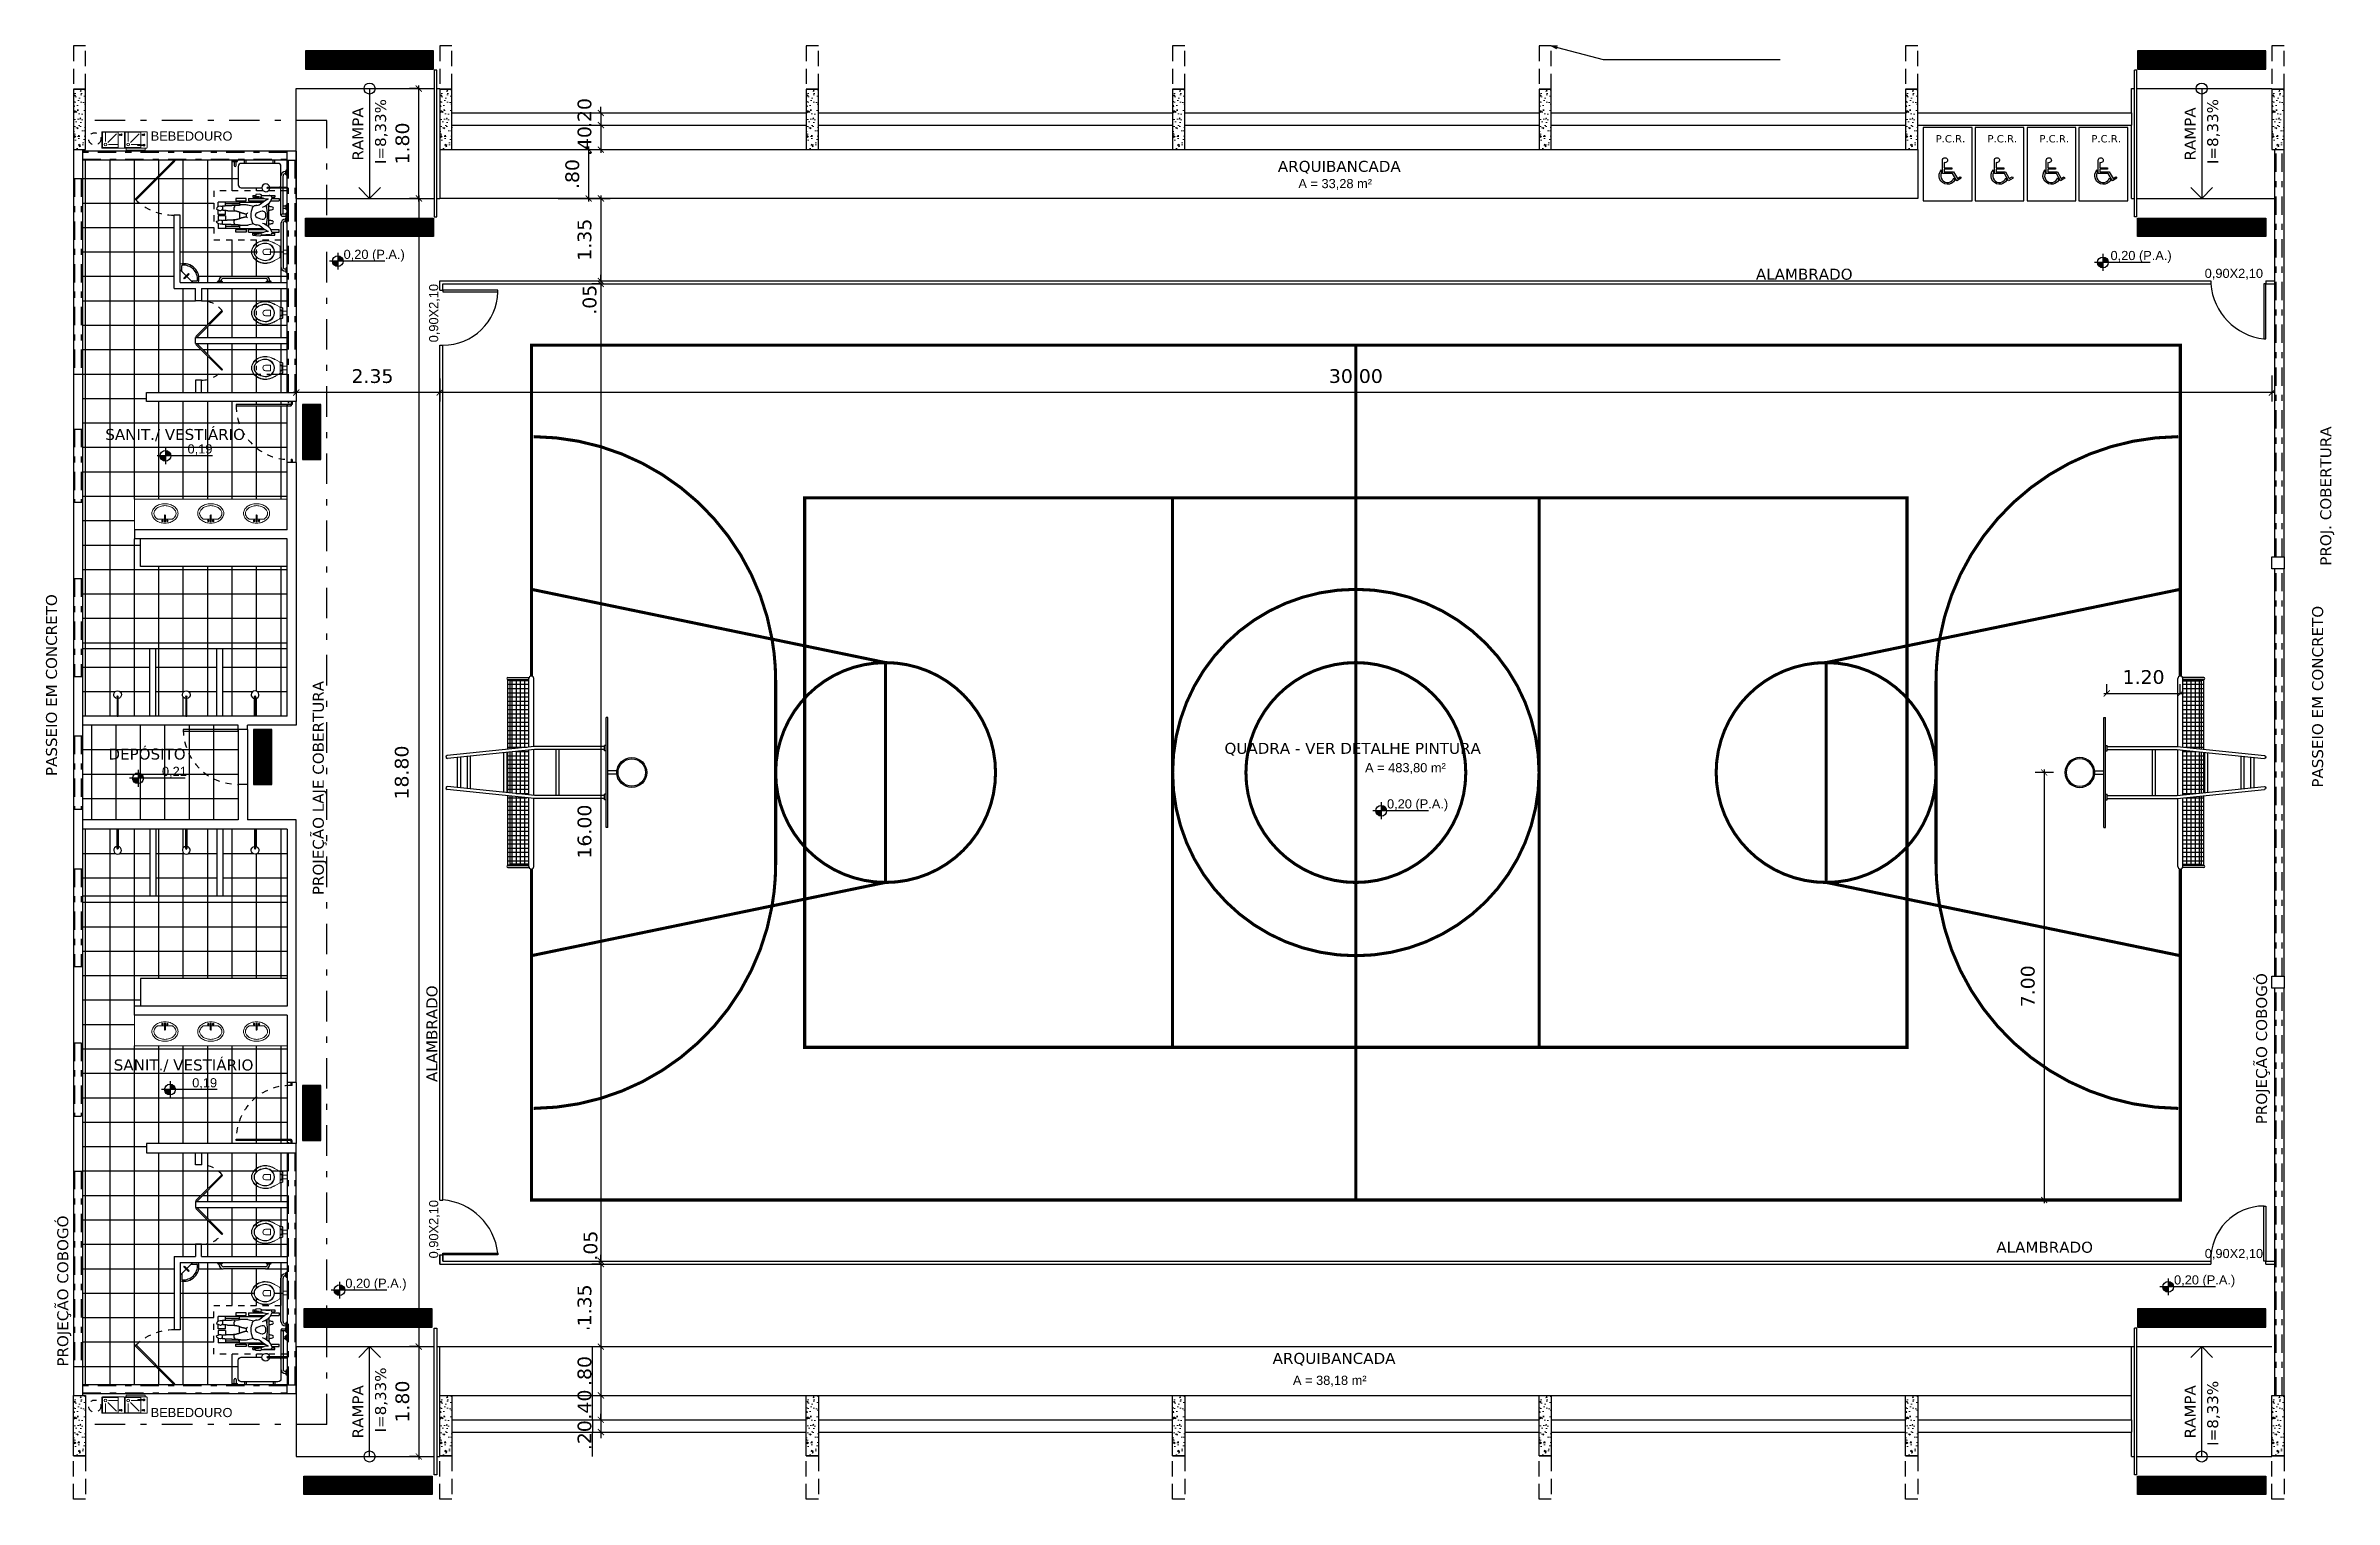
# Model space of a CAD drawing. Header units: inches. Extents: x -64 to 509, y -100 to 268.
# Drawn here: x 471.34 to 508.81, y -18.75 to 5.05 of the extents above; entities that cross this region are included whole.
import ezdxf
from ezdxf.enums import TextEntityAlignment as Align

# ---------------------------------------------------------------- set-up
doc = ezdxf.new("R2010")
doc.units = ezdxf.units.IN
doc.header["$MEASUREMENT"] = 0
doc.header["$PDMODE"] = 35
for name, pattern in [('DASHDOTX2', [2, 1, -0.5, 0, -0.5]), ('HIDDEN', [0.375, 0.25, -0.125]), ('HIDDEN2', [0.1875, 0.125, -0.0625])]:
    doc.linetypes.add(name, pattern=pattern)
for name, color, linetype in [('ARQ-CTA-1_075', 1, 'Continuous'), ('ARQ-MOB-VISTA', 1, 'Continuous'), ('ARQ-TXT-1_050', 2, 'Continuous'), ('ARQ_ALVENARIA', 1, 'Continuous'), ('ARQ_ESTRUTURA', 5, 'Continuous'), ('ARQ_PISO', 7, 'Continuous'), ('ARQ_PISOTÁTIL', 8, 'Continuous'), ('ARQ_REBOCO', 4, 'Continuous'), ('ARQ_VISTA0', 8, 'Continuous'), ('BL-SAN-01', 1, 'Continuous'), ('COBOGO', 2, 'Continuous'), ('COTA', 1, 'Continuous'), ('EQUIP', 3, 'Continuous'), ('ESQUADRIA', 2, 'Continuous'), ('Nivel', 2, 'Continuous'), ('PAREDE', 4, 'Continuous'), ('PILAR', 5, 'Continuous'), ('PISOS', 8, 'Continuous'), ('PRA', 1, 'Continuous'), ('PROJ', 9, 'HIDDEN'), ('PROJ COBERTA', 8, 'DASHDOTX2'), ('PROJEÇÃO', 8, 'HIDDEN'), ('TXAMB', 2, 'Continuous'), ('VISTA1', 1, 'Continuous')]:
    doc.layers.add(name, color=color, linetype=linetype)
doc.layers.add('BANHEIRO', color=1, linetype='Continuous', lineweight=20)
doc.layers.add('HAT', color=8, linetype='Continuous', lineweight=15)
doc.styles.add('AMB100', font='verdana.ttf')
doc.styles.add('AMB125', font='verdana.ttf')
doc.styles.add('ARIAL', font='arial.ttf')
doc.styles.add('FNDE Texto Cota 0075', font='verdana.ttf', dxfattribs={"height": 0.12})
doc.dimstyles.new('COTA125$0', dxfattribs={"dimtxt": 0.225, "dimasz": 0.1, "dimexe": 0.15, "dimexo": 0.5, "dimgap": 0.15, "dimtad": 1, "dimzin": 4, "dimdsep": 46, "dimtxsty": 'AMB125', "dimblk": 'ARCHTICK', "dimcen": -0.1, "dimdle": 0.05, "dimclrd": 256, "dimclre": 256, "dimclrt": 3, "dimadec": 0, "dimazin": 0, "dimtfac": 1, "dimtix": 1, "dimtmove": 2, "dimatfit": 3, "dimldrblk": 'OPEN30', "dimfxl": 0.5, "dimfxlon": 1, "dimtvp": 0.5, "dimtfillclr": 2, "dimtolj": 1, "dimtzin": 4, "dimarcsym": 0})
doc.dimstyles.new('COTA125$7', dxfattribs={"dimtxt": 0.225, "dimasz": 0.1, "dimexe": 0.15, "dimexo": 0.5, "dimgap": 0.15, "dimtad": 1, "dimzin": 4, "dimdsep": 46, "dimtxsty": 'AMB125', "dimblk": 'ARCHTICK', "dimcen": -0.1, "dimdle": 0.05, "dimclrd": 256, "dimclre": 256, "dimclrt": 3, "dimadec": 0, "dimazin": 0, "dimtfac": 1, "dimtix": 1, "dimtmove": 2, "dimatfit": 3, "dimldrblk": 'OPEN30', "dimfxl": 0.5, "dimfxlon": 1, "dimtvp": 0.5, "dimtfillclr": 2, "dimtolj": 1, "dimtzin": 4, "dimarcsym": 0})

msp = doc.modelspace()

# ---------------------------------------------------------------- texts
at = {"layer": 'ARQ-TXT-1_050', "char_height": 0.12, "width": 0.08625, "attachment_point": 1, "style": 'FNDE Texto Cota 0075'}
for insert in [(502.287, 3.588), (503.137, 3.588), (503.987, 3.588), (504.837, 3.588)]:
    msp.add_mtext('P.C.R.', dxfattribs=dict(at, insert=insert))
at = {"layer": 'Nivel', "style": 'ARIAL'}
for s, p in [('BEBEDOURO', (473.73, 3.497)), ('A = 33,28 m²', (492.456, 2.719)), ('0,20 (P.A.)', (476.72, 1.56)), ('0,20 (P.A.)', (505.652, 1.541)), ('0,90X2,10', (507.171, 1.249)), ('0,19 ', (473.897, -1.626)), ('A = 483,80 m²', (493.606, -6.846)), ('0,21', (473.449, -6.906)), ('0,20 (P.A.)', (493.805, -7.438)), ('0,19 ', (473.973, -12.005)), ('0,90X2,10', (507.172, -14.801)), ('0,20 (P.A.)', (476.749, -15.288)), ('0,20 (P.A.)', (506.692, -15.233)), ('A = 38,18 m²', (492.367, -16.877)), ('BEBEDOURO', (473.73, -17.405))]:
    msp.add_text(s, height=0.15, dxfattribs=at).set_placement(p, align=Align.CENTER)
for p in [(477.769, 0.672), (477.769, -14.328)]:
    msp.add_text('0,90X2,10', height=0.15, rotation=90, dxfattribs=at).set_placement(p, align=Align.CENTER)
at = {"layer": 'TXAMB', "style": 'AMB100'}
for s, p in [('I=8,33%%%', (476.914, 3.646)), ('I=8,33%%%', (506.914, 3.646)), ('RAMPA ', (476.544, 3.645)), ('RAMPA ', (506.545, 3.646)), ('PASSEIO EM CONCRETO', (471.526, -5.419)), ('PASSEIO EM CONCRETO', (508.632, -5.609)), ('PROJEÇÃO LAJE COBERTURA', (475.895, -7.104)), ('ALAMBRADO', (477.755, -11.127)), ('PROJEÇÃO COBOGÓ', (507.714, -11.373)), ('PROJEÇÃO COBOGÓ', (471.711, -15.341)), ('I=8,33%%%', (476.914, -17.124)), ('I=8,33%%%', (506.914, -17.343)), ('RAMPA ', (476.544, -17.279)), ('RAMPA ', (506.545, -17.279))]:
    msp.add_text(s, height=0.18, rotation=90, dxfattribs=at).set_placement(p, align=Align.CENTER)
for s, p in [('ARQUIBANCADA', (492.523, 2.986)), ('ALAMBRADO', (500.136, 1.22)), ('SANIT./ VESTIÁRIO', (473.461, -1.404)), ('QUADRA - VER DETALHE PINTURA', (492.742, -6.544)), ('DEPÓSITO ', (473.04, -6.637)), ('SANIT./ VESTIÁRIO', (473.599, -11.729)), ('ALAMBRADO', (504.073, -14.713)), ('ARQUIBANCADA', (492.437, -16.533))]:
    msp.add_text(s, height=0.18, dxfattribs=at).set_placement(p, align=Align.CENTER)
at = {"layer": 'TXAMB', "insert": (508.7, -3.463), "char_height": 0.18, "attachment_point": 4, "rotation": 90, "style": 'AMB100'}
msp.add_mtext('PROJ. COBERTURA', dxfattribs=at)

# ---------------------------------------------------------------- blocks, each defined once
blk = doc.blocks.new('Chuveiro')
for p, q in [((-0.393, 0.01), (0, 0.01)), ((0, 0.01), (0, -0.01)), ((0, -0.01), (-0.393, -0.01))]:
    blk.add_line(p, q)
for centre, radius, start, end in [((-0.426, 0), 0.078, 7.3661, 352.6339), ((-0.393, 0), 0.01, 90, 270)]:
    blk.add_arc(centre, radius, start, end)
blk = doc.blocks.new('_ArchTick')
at = {"color": 0, "linetype": 'ByBlock', "const_width": 0.15}
blk.add_lwpolyline([(-0.5, -0.5), (0.5, 0.5)], dxfattribs=at)
blk = doc.blocks.new('*D641')
at = {"layer": 'COTA', "lineweight": -2}
for p, q in [((477.451, 2.55), (477.301, 2.55)), ((477.451, 2.6), (477.451, -16.3)), ((477.451, -16.25), (477.301, -16.25))]:
    blk.add_line(p, q, dxfattribs=at)
at = {"layer": 'DEFPOINTS', "color": 0}
for p in [(477.794, 2.55), (477.451, -16.25), (477.794, -16.25)]:
    blk.add_point(p, dxfattribs=at)
at = {"layer": 'COTA', "lineweight": -2, "xscale": 0.1, "yscale": 0.1, "zscale": 0.1}
for p, rotation in [((477.451, 2.55), 90), ((477.451, -16.25), 270)]:
    blk.add_blockref('_ArchTick', p, dxfattribs=dict(at, rotation=rotation))
at = {"layer": 'COTA', "color": 2, "insert": (477.172, -6.85), "char_height": 0.225, "attachment_point": 5, "rotation": 90, "style": 'AMB125'}
blk.add_mtext('\\A1;18.80', dxfattribs=at)
blk = doc.blocks.new('_Open30')
at = {"color": 0, "linetype": 'ByBlock', "lineweight": -2}
for p, q in [((-1, 0.27), (0, 0)), ((0, 0), (-1, -0.27)), ((0, 0), (-1, 0))]:
    blk.add_line(p, q, dxfattribs=at)
blk = doc.blocks.new('*D642')
at = {"layer": 'COTA', "lineweight": -2}
for p, q in [((477.451, -16.25), (477.301, -16.25)), ((477.451, -16.2), (477.451, -18.1)), ((477.451, -18.05), (477.301, -18.05))]:
    blk.add_line(p, q, dxfattribs=at)
at = {"layer": 'DEFPOINTS', "color": 0}
for p in [(477.794, -16.25), (477.451, -18.05), (477.794, -18.05)]:
    blk.add_point(p, dxfattribs=at)
at = {"layer": 'COTA', "lineweight": -2, "xscale": 0.1, "yscale": 0.1, "zscale": 0.1}
for p, rotation in [((477.451, -16.25), 90), ((477.451, -18.05), 270)]:
    blk.add_blockref('_ArchTick', p, dxfattribs=dict(at, rotation=rotation))
at = {"layer": 'COTA', "color": 2, "insert": (477.183, -17.15), "char_height": 0.225, "attachment_point": 5, "rotation": 90, "style": 'AMB125'}
blk.add_mtext('\\A1;1.80', dxfattribs=at)
blk = doc.blocks.new('*D643')
at = {"layer": 'COTA', "lineweight": -2}
for p, q in [((477.451, 4.35), (477.301, 4.35)), ((477.451, 2.5), (477.451, 4.4)), ((477.451, 2.55), (477.301, 2.55))]:
    blk.add_line(p, q, dxfattribs=at)
at = {"layer": 'DEFPOINTS', "color": 0}
for p in [(477.451, 4.35), (477.794, 4.35), (477.794, 2.55)]:
    blk.add_point(p, dxfattribs=at)
at = {"layer": 'COTA', "lineweight": -2, "xscale": 0.1, "yscale": 0.1, "zscale": 0.1}
for p, rotation in [((477.451, 4.35), 90), ((477.451, 2.55), 270)]:
    blk.add_blockref('_ArchTick', p, dxfattribs=dict(at, rotation=rotation))
at = {"layer": 'COTA', "color": 2, "insert": (477.183, 3.45), "char_height": 0.225, "attachment_point": 5, "rotation": 90, "style": 'AMB125'}
blk.add_mtext('\\A1;1.80', dxfattribs=at)
blk = doc.blocks.new('*D644')
at = {"layer": 'COTA', "lineweight": -2}
for p, q in [((507.794, -0.35), (507.794, -0.777)), ((507.844, -0.627), (477.744, -0.627)), ((477.794, -0.4), (477.794, -0.777))]:
    blk.add_line(p, q, dxfattribs=at)
at = {"layer": 'DEFPOINTS', "color": 0}
for p in [(477.794, 0.1), (507.794, 0.15), (477.794, -0.627)]:
    blk.add_point(p, dxfattribs=at)
at = {"layer": 'COTA', "lineweight": -2, "xscale": 0.1, "yscale": 0.1, "zscale": 0.1, "rotation": 180}
blk.add_blockref('_ArchTick', (477.794, -0.627), dxfattribs=at)
at = {"layer": 'COTA', "lineweight": -2, "xscale": 0.1, "yscale": 0.1, "zscale": 0.1}
blk.add_blockref('_ArchTick', (507.794, -0.627), dxfattribs=at)
at = {"layer": 'COTA', "color": 2, "insert": (492.794, -0.36), "char_height": 0.225, "attachment_point": 5, "style": 'AMB125'}
blk.add_mtext('\\A1;30.00', dxfattribs=at)
blk = doc.blocks.new('*D645')
at = {"layer": 'COTA', "lineweight": -2}
for p, q in [((475.444, -0.35), (475.444, -0.777)), ((477.844, -0.627), (475.394, -0.627)), ((477.794, -0.4), (477.794, -0.777))]:
    blk.add_line(p, q, dxfattribs=at)
at = {"layer": 'DEFPOINTS', "color": 0}
for p in [(475.444, 0.15), (477.794, 0.1), (475.444, -0.627)]:
    blk.add_point(p, dxfattribs=at)
at = {"layer": 'COTA', "lineweight": -2, "xscale": 0.1, "yscale": 0.1, "zscale": 0.1, "rotation": 180}
blk.add_blockref('_ArchTick', (475.444, -0.627), dxfattribs=at)
at = {"layer": 'COTA', "lineweight": -2, "xscale": 0.1, "yscale": 0.1, "zscale": 0.1}
blk.add_blockref('_ArchTick', (477.794, -0.627), dxfattribs=at)
at = {"layer": 'COTA', "color": 2, "insert": (476.692, -0.36), "char_height": 0.225, "attachment_point": 5, "style": 'AMB125'}
blk.add_mtext('\\A1;2.35', dxfattribs=at)
blk = doc.blocks.new('CUBAB2')
for p, q in [((0.028, 0.008), (0.127, 0.008)), ((0.067, 0.123), (0.067, 0.008)), ((0.028, -0.007), (0.127, -0.007)), ((0.067, -0.007), (0.067, -0.123))]:
    blk.add_line(p, q)
for centre, radius in [((0.038, 0.04), 0.0134), ((0.038, 0.04), 0.00926), ((0.038, -0.039), 0.0134), ((0.038, -0.039), 0.00926)]:
    blk.add_circle(centre, radius)
for centre, radius, start, end in [((0.288, 0), 0.288, 162.9288, 180), ((0.288, 0), 0.288, 180, 197.0712), ((0.225, 0.02), 0.222, 143.4475, 162.9288), ((0.028, 0), 0.00737, 90, 270), ((0.185, 0.049), 0.172, 119.1924, 143.4475), ((0.225, 0.02), 0.189, 143.4475, 146.7796), ((0.185, 0.049), 0.139, 119.1924, 143.4475), ((0.159, 0.095), 0.119, 90, 119.1924), ((0.159, 0.095), 0.0866, 90, 119.1924), ((0.127, 0), 0.00737, 270, 90), ((0.159, 0.095), 0.119, 60.8076, 90), ((0.159, 0.095), 0.0866, 60.8076, 90), ((0.133, 0.049), 0.139, 36.5525, 60.8076), ((0.133, 0.049), 0.172, 36.5525, 60.8076), ((0.093, 0.02), 0.189, 17.0712, 36.5525), ((0.093, 0.02), 0.222, 17.0712, 36.5525), ((0.03, 0), 0.256, 360, 17.0712), ((0.03, 0), 0.288, 360, 17.0712), ((0.03, 0), 0.288, 342.9288, 360), ((0.225, -0.02), 0.222, 197.0712, 216.5525), ((0.185, -0.049), 0.172, 216.5525, 240.8076), ((0.225, -0.02), 0.189, 213.2204, 216.5525), ((0.185, -0.049), 0.139, 216.5525, 240.8076), ((0.159, -0.095), 0.119, 240.8076, 270), ((0.159, -0.095), 0.0866, 240.8076, 270), ((0.159, -0.095), 0.0866, 270, 299.1924), ((0.159, -0.095), 0.119, 270, 299.1924), ((0.133, -0.049), 0.139, 299.1924, 323.4475), ((0.133, -0.049), 0.172, 299.1924, 323.4475), ((0.093, -0.02), 0.189, 323.4475, 342.9288), ((0.093, -0.02), 0.222, 323.4475, 342.9288), ((0.03, 0), 0.256, 342.9288, 0)]:
    blk.add_arc(centre, radius, start, end)
blk = doc.blocks.new('*D651')
at = {"layer": 'COTA', "lineweight": -2}
for p, q in [((479.932, 3.95), (480.582, 3.95)), ((479.932, 3.75), (480.582, 3.75)), ((480.432, 3.95), (480.432, 4.05)), ((480.432, 3.95), (480.432, 3.75)), ((480.432, 3.75), (480.432, 3.65))]:
    blk.add_line(p, q, dxfattribs=at)
at = {"layer": 'DEFPOINTS', "color": 0}
for p in [(477.994, 3.95), (477.994, 3.75), (480.432, 3.75)]:
    blk.add_point(p, dxfattribs=at)
at = {"layer": 'COTA', "lineweight": -2, "xscale": 0.1, "yscale": 0.1, "zscale": 0.1}
for p, rotation in [((480.432, 3.95), 270), ((480.432, 3.75), 90)]:
    blk.add_blockref('_ArchTick', p, dxfattribs=dict(at, rotation=rotation))
at = {"layer": 'COTA', "color": 2, "insert": (480.165, 3.949), "char_height": 0.225, "attachment_point": 5, "rotation": 90, "style": 'AMB125'}
blk.add_mtext('\\A1;.20', dxfattribs=at)
blk = doc.blocks.new('*D652')
at = {"layer": 'COTA', "lineweight": -2}
for p, q in [((479.932, 3.75), (480.582, 3.75)), ((480.432, 3.8), (480.432, 3.3)), ((479.932, 3.35), (480.582, 3.35))]:
    blk.add_line(p, q, dxfattribs=at)
at = {"layer": 'DEFPOINTS', "color": 0}
for p in [(477.994, 3.75), (477.994, 3.35), (480.432, 3.35)]:
    blk.add_point(p, dxfattribs=at)
at = {"layer": 'COTA', "lineweight": -2, "xscale": 0.1, "yscale": 0.1, "zscale": 0.1}
for p, rotation in [((480.432, 3.75), 90), ((480.432, 3.35), 270)]:
    blk.add_blockref('_ArchTick', p, dxfattribs=dict(at, rotation=rotation))
at = {"layer": 'COTA', "color": 2, "insert": (480.165, 3.49), "char_height": 0.225, "attachment_point": 5, "rotation": 90, "style": 'AMB125'}
blk.add_mtext('\\A1;.40', dxfattribs=at)
blk = doc.blocks.new('*D653')
at = {"layer": 'COTA', "lineweight": -2}
for p, q in [((480.232, 3.4), (480.232, 2.5)), ((479.732, 3.35), (480.382, 3.35)), ((479.732, 2.55), (480.382, 2.55))]:
    blk.add_line(p, q, dxfattribs=at)
at = {"layer": 'DEFPOINTS', "color": 0}
for p in [(477.794, 3.35), (477.794, 2.55), (480.232, 2.55)]:
    blk.add_point(p, dxfattribs=at)
at = {"layer": 'COTA', "lineweight": -2, "xscale": 0.1, "yscale": 0.1, "zscale": 0.1}
for p, rotation in [((480.232, 3.35), 90), ((480.232, 2.55), 270)]:
    blk.add_blockref('_ArchTick', p, dxfattribs=dict(at, rotation=rotation))
at = {"layer": 'COTA', "color": 2, "insert": (479.965, 2.95), "char_height": 0.225, "attachment_point": 5, "rotation": 90, "style": 'AMB125'}
blk.add_mtext('\\A1;.80', dxfattribs=at)
blk = doc.blocks.new('*D654')
at = {"layer": 'COTA', "lineweight": -2}
for p, q in [((479.932, 2.55), (480.582, 2.55)), ((480.432, 2.6), (480.432, 1.15)), ((480.432, 1.2), (480.582, 1.2))]:
    blk.add_line(p, q, dxfattribs=at)
at = {"layer": 'DEFPOINTS', "color": 0}
for p in [(477.794, 2.55), (480.231, 1.2), (480.432, 1.2)]:
    blk.add_point(p, dxfattribs=at)
at = {"layer": 'COTA', "lineweight": -2, "xscale": 0.1, "yscale": 0.1, "zscale": 0.1}
for p, rotation in [((480.432, 2.55), 90), ((480.432, 1.2), 270)]:
    blk.add_blockref('_ArchTick', p, dxfattribs=dict(at, rotation=rotation))
at = {"layer": 'COTA', "color": 2, "insert": (480.165, 1.875), "char_height": 0.225, "attachment_point": 5, "rotation": 90, "style": 'AMB125'}
blk.add_mtext('\\A1;1.35', dxfattribs=at)
blk = doc.blocks.new('*D655')
at = {"layer": 'COTA', "lineweight": -2}
for p, q in [((480.432, -14.85), (480.432, -16.3)), ((480.432, -14.9), (480.582, -14.9)), ((479.932, -16.25), (480.582, -16.25))]:
    blk.add_line(p, q, dxfattribs=at)
at = {"layer": 'DEFPOINTS', "color": 0}
for p in [(480.231, -14.9), (477.794, -16.25), (480.432, -16.25)]:
    blk.add_point(p, dxfattribs=at)
at = {"layer": 'COTA', "lineweight": -2, "xscale": 0.1, "yscale": 0.1, "zscale": 0.1}
for p, rotation in [((480.432, -14.9), 90), ((480.432, -16.25), 270)]:
    blk.add_blockref('_ArchTick', p, dxfattribs=dict(at, rotation=rotation))
at = {"layer": 'COTA', "color": 2, "insert": (480.165, -15.575), "char_height": 0.225, "attachment_point": 5, "rotation": 90, "style": 'AMB125'}
blk.add_mtext('\\A1;1.35', dxfattribs=at)
blk = doc.blocks.new('*D656')
at = {"layer": 'COTA', "lineweight": -2}
for p, q in [((479.932, -16.25), (480.582, -16.25)), ((480.432, -16.2), (480.432, -17.1)), ((479.932, -17.05), (480.582, -17.05))]:
    blk.add_line(p, q, dxfattribs=at)
at = {"layer": 'DEFPOINTS', "color": 0}
for p in [(477.794, -16.25), (477.794, -17.05), (480.432, -17.05)]:
    blk.add_point(p, dxfattribs=at)
at = {"layer": 'COTA', "lineweight": -2, "xscale": 0.1, "yscale": 0.1, "zscale": 0.1}
for p, rotation in [((480.432, -16.25), 90), ((480.432, -17.05), 270)]:
    blk.add_blockref('_ArchTick', p, dxfattribs=dict(at, rotation=rotation))
at = {"layer": 'COTA', "color": 2, "insert": (480.165, -16.65), "char_height": 0.225, "attachment_point": 5, "rotation": 90, "style": 'AMB125'}
blk.add_mtext('\\A1;.80', dxfattribs=at)
blk = doc.blocks.new('*D657')
at = {"layer": 'COTA', "lineweight": -2}
for p, q in [((479.932, -17.05), (480.582, -17.05)), ((480.432, -17), (480.432, -17.5)), ((479.932, -17.45), (480.582, -17.45))]:
    blk.add_line(p, q, dxfattribs=at)
at = {"layer": 'DEFPOINTS', "color": 0}
for p in [(477.794, -17.05), (477.994, -17.45), (480.432, -17.45)]:
    blk.add_point(p, dxfattribs=at)
at = {"layer": 'COTA', "lineweight": -2, "xscale": 0.1, "yscale": 0.1, "zscale": 0.1}
for p, rotation in [((480.432, -17.05), 90), ((480.432, -17.45), 270)]:
    blk.add_blockref('_ArchTick', p, dxfattribs=dict(at, rotation=rotation))
at = {"layer": 'COTA', "color": 2, "insert": (480.165, -17.199), "char_height": 0.225, "attachment_point": 5, "rotation": 90, "style": 'AMB125'}
blk.add_mtext('\\A1;.40', dxfattribs=at)
blk = doc.blocks.new('*D658')
at = {"layer": 'COTA', "lineweight": -2}
for p, q in [((479.932, -17.45), (480.582, -17.45)), ((480.432, -17.45), (480.432, -17.35)), ((480.432, -17.45), (480.432, -17.65)), ((479.932, -17.65), (480.582, -17.65)), ((480.432, -17.65), (480.432, -17.75))]:
    blk.add_line(p, q, dxfattribs=at)
at = {"layer": 'DEFPOINTS', "color": 0}
for p in [(477.994, -17.45), (477.994, -17.65), (480.432, -17.65)]:
    blk.add_point(p, dxfattribs=at)
at = {"layer": 'COTA', "lineweight": -2, "xscale": 0.1, "yscale": 0.1, "zscale": 0.1}
for p, rotation in [((480.432, -17.45), 270), ((480.432, -17.65), 90)]:
    blk.add_blockref('_ArchTick', p, dxfattribs=dict(at, rotation=rotation))
at = {"layer": 'COTA', "color": 2, "insert": (480.165, -17.701), "char_height": 0.225, "attachment_point": 5, "rotation": 90, "style": 'AMB125'}
blk.add_mtext('\\A1;.20', dxfattribs=at)
blk = doc.blocks.new('*D646')
at = {"layer": 'COTA', "lineweight": -2}
for p, q in [((479.932, 1.15), (480.582, 1.15)), ((480.432, 1.2), (480.432, -14.9)), ((479.932, -14.85), (480.582, -14.85))]:
    blk.add_line(p, q, dxfattribs=at)
at = {"layer": 'DEFPOINTS', "color": 0}
for p in [(479.294, 1.15), (479.294, -14.85), (480.432, -14.85)]:
    blk.add_point(p, dxfattribs=at)
at = {"layer": 'COTA', "lineweight": -2, "xscale": 0.1, "yscale": 0.1, "zscale": 0.1}
for p, rotation in [((480.432, 1.15), 90), ((480.432, -14.85), 270)]:
    blk.add_blockref('_ArchTick', p, dxfattribs=dict(at, rotation=rotation))
at = {"layer": 'COTA', "color": 2, "insert": (480.165, -7.817), "char_height": 0.225, "attachment_point": 5, "rotation": 90, "style": 'AMB125'}
blk.add_mtext('\\A1;16.00', dxfattribs=at)
blk = doc.blocks.new('COTA')
at = {"layer": 'HAT'}
h = blk.add_hatch(color=256, dxfattribs=at)
h.paths.add_polyline_path([(0.226, 0, 0.414214), (0.138, 0.088), (0.138, 0)])
h.paths.add_polyline_path([(0.138, 0), (0.05, 0, 0.414214), (0.138, -0.088)])
at = {"layer": 'Nivel'}
for p, q in [((0.911, 0), (0, 0)), ((0.138, 0.138), (0.138, -0.138))]:
    blk.add_line(p, q, dxfattribs=at)
blk.add_circle((0.138, 0), 0.0878, dxfattribs=at)
blk = doc.blocks.new('*D647')
at = {"layer": 'COTA', "lineweight": -2}
for p, q in [((480.432, 1.15), (480.282, 1.15)), ((480.432, 1.2), (480.432, 1.3)), ((480.432, 1.2), (480.582, 1.2)), ((480.432, 1.2), (480.432, 1.15)), ((480.432, 1.15), (480.432, 1.05))]:
    blk.add_line(p, q, dxfattribs=at)
at = {"layer": 'DEFPOINTS', "color": 0}
for p in [(480.231, 1.2), (480.432, 1.15), (480.432, 1.15)]:
    blk.add_point(p, dxfattribs=at)
at = {"layer": 'COTA', "lineweight": -2, "xscale": 0.1, "yscale": 0.1, "zscale": 0.1}
for p, rotation in [((480.432, 1.2), 270), ((480.432, 1.15), 90)]:
    blk.add_blockref('_ArchTick', p, dxfattribs=dict(at, rotation=rotation))
at = {"layer": 'COTA', "color": 2, "insert": (480.248, 0.891), "char_height": 0.225, "attachment_point": 5, "rotation": 90, "style": 'AMB125'}
blk.add_mtext('\\A1;.05', dxfattribs=at)
blk = doc.blocks.new('*D648')
at = {"layer": 'COTA', "lineweight": -2}
for p, q in [((479.932, -14.85), (480.582, -14.85)), ((480.432, -14.9), (480.282, -14.9)), ((480.432, -14.85), (480.432, -14.75)), ((480.432, -14.85), (480.432, -14.9)), ((480.432, -14.9), (480.432, -15))]:
    blk.add_line(p, q, dxfattribs=at)
at = {"layer": 'DEFPOINTS', "color": 0}
for p in [(479.294, -14.85), (480.432, -14.9), (480.432, -14.9)]:
    blk.add_point(p, dxfattribs=at)
at = {"layer": 'COTA', "lineweight": -2, "xscale": 0.1, "yscale": 0.1, "zscale": 0.1}
for p, rotation in [((480.432, -14.85), 270), ((480.432, -14.9), 90)]:
    blk.add_blockref('_ArchTick', p, dxfattribs=dict(at, rotation=rotation))
at = {"layer": 'COTA', "color": 2, "insert": (480.263, -14.597), "char_height": 0.225, "attachment_point": 5, "rotation": 90, "style": 'AMB125'}
blk.add_mtext('\\A1;.05', dxfattribs=at)
blk = doc.blocks.new('A$C164B22D6')
for p, q in [((-0.36, 0.01), (-0.36, 0.26)), ((-0.35, 0.27), (0, 0.27)), ((-0.35, 0.02), (-0.35, 0.25)), ((0, 0), (-0.35, 0)), ((-0.34, 0.26), (-0.1, 0.26)), ((-0.1, 0.01), (-0.34, 0.01)), ((-0.3, 0.11), (-0.3, 0.25)), ((-0.12, 0.233), (-0.261, 0.092)), ((-0.1, 0.06), (-0.25, 0.06)), ((-0.09, 0.25), (-0.09, 0.02)), ((-0.07, 0.229), (-0.07, 0.211)), ((-0.069, 0.23), (-0.053, 0.224)), ((-0.053, 0.216), (-0.069, 0.21)), ((0.01, 0.26), (0.01, 0.01)), ((0.011, 0.01), (0.011, 0.26)), ((0.021, 0.27), (0.371, 0.27)), ((0.021, 0.02), (0.021, 0.25)), ((0.041, 0), (0.021, 0)), ((0.031, 0.26), (0.271, 0.26)), ((0.271, 0.01), (0.031, 0.01)), ((0.041, -0.03), (0.041, 0)), ((0.351, 0), (0.041, 0)), ((0.071, 0.11), (0.071, 0.25)), ((0.251, 0.233), (0.11, 0.092)), ((0.271, 0.06), (0.121, 0.06)), ((0.331, 0.055), (0.231, 0.055)), ((0.331, 0.045), (0.231, 0.045)), ((0.281, 0.25), (0.281, 0.055)), ((0.281, 0.045), (0.281, 0.02)), ((0.301, 0.229), (0.301, 0.211)), ((0.302, 0.23), (0.318, 0.224)), ((0.318, 0.216), (0.302, 0.21)), ((0.371, 0), (0.351, 0)), ((0.351, 0), (0.351, -0.03)), ((0.381, 0.26), (0.381, 0.01)), ((0.351, -0.03), (0.041, -0.03))]:
    blk.add_line(p, q)
for centre, radius in [((-0.3, 0.06), 0.0223), ((-0.04, 0.22), 0.0142), ((-0.04, 0.22), 0.00596), ((0.071, 0.06), 0.0223), ((0.331, 0.22), 0.0142), ((0.331, 0.22), 0.00596)]:
    blk.add_circle(centre, radius)
for centre, radius, start, end in [((-0.35, 0.26), 0.01, 90, 180), ((-0.35, 0.01), 0.01, 180, 270), ((-0.34, 0.25), 0.01, 90, 180), ((-0.34, 0.02), 0.01, 180, 270), ((-0.1, 0.25), 0.01, 0, 90), ((-0.1, 0.02), 0.01, 270, 0), ((-0.069, 0.229), 0.001, 71.5651, 180), ((-0.069, 0.211), 0.001, 180, 288.4349), ((0, 0.26), 0.01, 0, 90), ((0, 0.01), 0.01, 270, 0), ((0.021, 0.26), 0.01, 90, 180), ((0.021, 0.01), 0.01, 180, 270), ((0.031, 0.25), 0.01, 90, 180), ((0.031, 0.02), 0.01, 180, 270), ((0.231, 0.05), 0.005, 90, 270), ((0.271, 0.25), 0.01, 0, 90), ((0.271, 0.02), 0.01, 270, 0), ((0.302, 0.229), 0.001, 71.5651, 180), ((0.302, 0.211), 0.001, 180, 288.4349), ((0.331, 0.05), 0.0147, 199.9134, 160.0866), ((0.331, 0.05), 0.00499, 270, 90), ((0.371, 0.26), 0.01, 0, 90), ((0.371, 0.01), 0.01, 270, 0)]:
    blk.add_arc(centre, radius, start, end)
blk = doc.blocks.new('*D649')
at = {"layer": 'COTA', "lineweight": -2}
for p, q in [((505.04, -5.555), (506.344, -5.555)), ((505.09, -5.555), (505.09, -5.405)), ((506.294, -5.555), (506.294, -5.405))]:
    blk.add_line(p, q, dxfattribs=at)
at = {"layer": 'DEFPOINTS', "color": 0}
for p in [(506.294, -5.555), (505.09, -5.95), (506.294, -5.95)]:
    blk.add_point(p, dxfattribs=at)
at = {"layer": 'COTA', "lineweight": -2, "xscale": 0.1, "yscale": 0.1, "zscale": 0.1, "rotation": 180}
blk.add_blockref('_ArchTick', (505.09, -5.555), dxfattribs=at)
at = {"layer": 'COTA', "lineweight": -2, "xscale": 0.1, "yscale": 0.1, "zscale": 0.1}
blk.add_blockref('_ArchTick', (506.294, -5.555), dxfattribs=at)
at = {"layer": 'COTA', "color": 2, "insert": (505.692, -5.288), "char_height": 0.225, "attachment_point": 5, "style": 'AMB125'}
blk.add_mtext('\\A1;1.20', dxfattribs=at)
blk = doc.blocks.new('*D650')
at = {"layer": 'COTA', "lineweight": -2}
for p, q in [((504.215, -6.85), (503.915, -6.85)), ((504.065, -6.8), (504.065, -13.9)), ((504.215, -13.85), (503.915, -13.85))]:
    blk.add_line(p, q, dxfattribs=at)
at = {"layer": 'DEFPOINTS', "color": 0}
for p in [(504.715, -6.85), (504.065, -13.85), (504.715, -13.85)]:
    blk.add_point(p, dxfattribs=at)
at = {"layer": 'COTA', "lineweight": -2, "xscale": 0.1, "yscale": 0.1, "zscale": 0.1}
for p, rotation in [((504.065, -6.85), 90), ((504.065, -13.85), 270)]:
    blk.add_blockref('_ArchTick', p, dxfattribs=dict(at, rotation=rotation))
at = {"layer": 'COTA', "color": 2, "insert": (503.798, -10.35), "char_height": 0.225, "attachment_point": 5, "rotation": 90, "style": 'AMB125'}
blk.add_mtext('\\A1;7.00', dxfattribs=at)
blk = doc.blocks.new('TABELA')
at = {"color": 2}
for p, q in [((2.433, -0.9), (2.433, 0.9)), ((2.458, 0.9), (2.433, 0.9)), ((2.458, -0.9), (2.458, 0.9)), ((1.258, 0.425), (-0.17, 0.277)), ((1.263, 0.375), (-0.165, 0.228)), ((2.403, 0.425), (1.258, 0.425)), ((2.403, 0.375), (1.258, 0.375)), ((1.613, -0.375), (1.613, 0.375)), ((1.663, -0.375), (1.663, 0.375)), ((2.403, 0.355), (2.403, 0.445)), ((2.433, 0.445), (2.403, 0.445)), ((0, -0.245), (0, 0.245)), ((0.05, -0.25), (0.05, 0.25)), ((0.159, -0.261), (0.159, 0.261)), ((0.209, -0.266), (0.209, 0.266)), ((0.758, -0.323), (0.758, 0.323)), ((0.808, -0.328), (0.808, 0.328)), ((2.433, 0.355), (2.403, 0.355)), ((2.608, 0.025), (2.458, 0.025)), ((1.258, -0.425), (-0.17, -0.277)), ((1.263, -0.375), (-0.165, -0.228)), ((2.403, -0.445), (2.403, -0.355)), ((2.433, -0.355), (2.403, -0.355)), ((2.608, -0.025), (2.458, -0.025)), ((2.403, -0.375), (1.258, -0.375)), ((2.403, -0.425), (1.258, -0.425)), ((2.433, -0.445), (2.403, -0.445)), ((2.458, -0.9), (2.433, -0.9))]:
    blk.add_line(p, q, dxfattribs=at)
for radius in [0.245, 0.225]:
    blk.add_circle((2.851, 0), radius, dxfattribs=at)
for centre, start, end in [((-0.168, 0.252), 95.9061, 275.9061), ((-0.168, -0.252), 84.0939, 264.0939)]:
    blk.add_arc(centre, 0.025, start, end, dxfattribs=at)
blk = doc.blocks.new('CADEIRANTE')
at = {"color": 0}
for points in [[(0.94, 1.12), (0.37, 1.12), (0.37, 0.92), (1.07, 0.92), (1.36, 0.42), (1.57, 0.55), (1.64, 0.44), (1.31, 0.25), (1, 0.79), (0.25, 0.79), (0.25, 1.79, -3.146264), (0.37, 1.61), (0.37, 1.22), (0.94, 1.22)], [(0.17, 1.06), (0.17, 0.84, 1.067989), (1.1, 0.47), (1.18, 0.33, -1.151299)]]:
    blk.add_lwpolyline(points, format="xyb", close=True, dxfattribs=at)
blk = doc.blocks.new('A$C01273DE2')
at = {"layer": 'ARQ-CTA-1_075', "ltscale": 10}
blk.add_hatch(color=254, dxfattribs=at).paths.add_polyline_path([(0.3, 0.3), (0, 0.3), (0, 0), (0.3, 0)])
at = {"layer": 'ARQ_PISOTÁTIL', "color": 1}
blk.add_lwpolyline([(0.3, 0.3), (0, 0.3), (0, 0), (0.3, 0)], close=True, dxfattribs=at)
at = {"layer": 'ARQ_PISOTÁTIL', "color": 250}
for centre, radius in [((0.025, 0.275), 0.0125), ((0.025, 0.225), 0.0125), ((0.025, 0.175), 0.0125), ((0.025, 0.125), 0.0125), ((0.025, 0.075), 0.0125), ((0.025, 0.025), 0.0125), ((0.025, 0.275), 0.00625), ((0.025, 0.225), 0.00625), ((0.025, 0.175), 0.00625), ((0.025, 0.125), 0.00625), ((0.025, 0.075), 0.00625), ((0.025, 0.025), 0.00625), ((0.075, 0.275), 0.0125), ((0.075, 0.225), 0.0125), ((0.075, 0.175), 0.0125), ((0.075, 0.125), 0.0125), ((0.075, 0.075), 0.0125), ((0.075, 0.025), 0.0125), ((0.075, 0.275), 0.00625), ((0.075, 0.225), 0.00625), ((0.075, 0.175), 0.00625), ((0.075, 0.125), 0.00625), ((0.075, 0.075), 0.00625), ((0.075, 0.025), 0.00625), ((0.125, 0.275), 0.0125), ((0.125, 0.225), 0.0125), ((0.125, 0.175), 0.0125), ((0.125, 0.125), 0.0125), ((0.125, 0.075), 0.0125), ((0.125, 0.025), 0.0125), ((0.125, 0.275), 0.00625), ((0.125, 0.225), 0.00625), ((0.125, 0.175), 0.00625), ((0.125, 0.125), 0.00625), ((0.125, 0.075), 0.00625), ((0.125, 0.025), 0.00625), ((0.175, 0.275), 0.0125), ((0.175, 0.225), 0.0125), ((0.175, 0.175), 0.0125), ((0.175, 0.125), 0.0125), ((0.175, 0.075), 0.0125), ((0.175, 0.025), 0.0125), ((0.175, 0.275), 0.00625), ((0.175, 0.225), 0.00625), ((0.175, 0.175), 0.00625), ((0.175, 0.125), 0.00625), ((0.175, 0.075), 0.00625), ((0.175, 0.025), 0.00625), ((0.225, 0.275), 0.0125), ((0.225, 0.225), 0.0125), ((0.225, 0.175), 0.0125), ((0.225, 0.125), 0.0125), ((0.225, 0.075), 0.0125), ((0.225, 0.025), 0.0125), ((0.225, 0.275), 0.00625), ((0.225, 0.225), 0.00625), ((0.225, 0.175), 0.00625), ((0.225, 0.125), 0.00625), ((0.225, 0.075), 0.00625), ((0.225, 0.025), 0.00625), ((0.275, 0.275), 0.0125), ((0.275, 0.225), 0.0125), ((0.275, 0.175), 0.0125), ((0.275, 0.125), 0.0125), ((0.275, 0.075), 0.0125), ((0.275, 0.025), 0.0125), ((0.275, 0.275), 0.00625), ((0.275, 0.225), 0.00625), ((0.275, 0.175), 0.00625), ((0.275, 0.125), 0.00625), ((0.275, 0.075), 0.00625), ((0.275, 0.025), 0.00625)]:
    blk.add_circle(centre, radius, dxfattribs=at)

# ---------------------------------------------------------------- dimensions: what is measured, and where the dimension line sits
at = {"layer": 'COTA'}
for base, p1, p2, picture, middle in [((477.451, 4.35), (477.794, 2.55), (477.794, 4.35), '*D643', (477.183, 3.45)), ((480.232, 2.55), (477.794, 3.35), (477.794, 2.55), '*D653', (479.965, 2.95)), ((480.432, 1.2), (477.794, 2.55), (480.231, 1.2), '*D654', (480.165, 1.875)), ((504.065, -13.85), (504.715, -6.85), (504.715, -13.85), '*D650', (503.798, -10.35)), ((480.432, -16.25), (480.231, -14.9), (477.794, -16.25), '*D655', (480.165, -15.575)), ((477.451, -18.05), (477.794, -16.25), (477.794, -18.05), '*D642', (477.183, -17.15)), ((480.432, -17.05), (477.794, -16.25), (477.794, -17.05), '*D656', (480.165, -16.65))]:
    dim = msp.add_linear_dim(base=base, p1=p1, p2=p2, angle=90, dimstyle='COTA125$0', override={"dimclrt": 2}, dxfattribs=at)
    dim.commit()
    dim.dimension.update_dxf_attribs({"geometry": picture, "text_midpoint": middle})
for base, p1, p2, picture, middle in [((480.432, 3.75), (477.994, 3.95), (477.994, 3.75), '*D651', (480.165, 3.949)), ((480.432, 3.35), (477.994, 3.75), (477.994, 3.35), '*D652', (480.165, 3.49)), ((477.451, -16.25), (477.794, 2.55), (477.794, -16.25), '*D641', (477.172, -6.85)), ((480.432, -14.85), (479.294, 1.15), (479.294, -14.85), '*D646', (480.165, -7.817)), ((480.432, 1.15), (480.231, 1.2), (480.432, 1.15), '*D647', (480.248, 0.891)), ((480.432, -14.9), (479.294, -14.85), (480.432, -14.9), '*D648', (480.263, -14.597)), ((480.432, -17.45), (477.794, -17.05), (477.994, -17.45), '*D657', (480.165, -17.199)), ((480.432, -17.65), (477.994, -17.45), (477.994, -17.65), '*D658', (480.165, -17.701))]:
    dim = msp.add_linear_dim(base=base, p1=p1, p2=p2, angle=90, dimstyle='COTA125$0', override={"dimclrt": 2}, dxfattribs=at)
    dim.commit()
    dim.dimension.update_dxf_attribs({"geometry": picture, "text_midpoint": middle, "dimtype": 160})
dim = msp.add_linear_dim(base=(475.444, -0.627), p1=(477.794, 0.1), p2=(475.444, 0.15), dimstyle='COTA125$0', override={"dimclrt": 2}, dxfattribs=at)
dim.commit()
dim.dimension.update_dxf_attribs({"geometry": '*D645', "text_midpoint": (476.692, -0.36), "dimtype": 160})
for base, p1, p2, picture, middle in [((477.794, -0.627), (507.794, 0.15), (477.794, 0.1), '*D644', (492.794, -0.36)), ((506.294, -5.555), (505.09, -5.95), (506.294, -5.95), '*D649', (505.692, -5.288))]:
    dim = msp.add_linear_dim(base=base, p1=p1, p2=p2, dimstyle='COTA125$0', override={"dimclrt": 2}, dxfattribs=at)
    dim.commit()
    dim.dimension.update_dxf_attribs({"geometry": picture, "text_midpoint": middle})

# ---------------------------------------------------------------- hatches: boundary and pattern name
h = msp.add_hatch()
h.set_pattern_fill('ANSI37', color=1, scale=0.55, angle=135, style=0)
h.set_pattern_definition([(180, (479.25421, -6.849634), (-3e-16, -0.06875), []), (270, (479.25421, -6.849634), (0.06875, -3e-16), [])])
h.paths.add_polyline_path([(478.949, -6.466), (479.254, -6.434), (479.254, -5.35), (478.949, -5.35)])
h.paths.add_polyline_path([(478.909, -6.47), (478.949, -6.466), (478.949, -5.35), (479.254, -5.35), (479.254, -5.325), (478.909, -5.325)])
h.paths.add_polyline_path([(478.949, -7.183), (479.254, -7.215), (479.254, -6.484), (478.949, -6.516)])
h.paths.add_polyline_path([(479.254, -7.265), (478.949, -7.234), (478.949, -8.35), (479.254, -8.35)])
h.paths.add_polyline_path([(478.949, -7.234), (478.909, -7.23), (478.909, -8.375), (479.254, -8.375), (479.254, -8.35), (478.949, -8.35)])
h.paths.add_polyline_path([(478.909, -7.179), (478.949, -7.183), (478.949, -6.516), (478.909, -6.52)])
h = msp.add_hatch()
h.set_pattern_fill('ANSI37', color=1, scale=0.55, angle=135, style=0)
h.set_pattern_definition([(3e-13, (506.33421, -6.849634), (3e-16, -0.06875), []), (270, (506.33421, -6.849634), (-0.06875, -3e-16), [])])
h.paths.add_polyline_path([(506.639, -6.466), (506.334, -6.434), (506.334, -5.35), (506.639, -5.35)])
h.paths.add_polyline_path([(506.679, -6.47), (506.639, -6.466), (506.639, -5.35), (506.334, -5.35), (506.334, -5.325), (506.679, -5.325)])
h.paths.add_polyline_path([(506.639, -7.183), (506.334, -7.215), (506.334, -6.484), (506.639, -6.516)])
h.paths.add_polyline_path([(506.334, -7.265), (506.639, -7.234), (506.639, -8.35), (506.334, -8.35)])
h.paths.add_polyline_path([(506.639, -7.234), (506.679, -7.23), (506.679, -8.375), (506.334, -8.375), (506.334, -8.35), (506.639, -8.35)])
h.paths.add_polyline_path([(506.679, -7.179), (506.639, -7.183), (506.639, -6.516), (506.679, -6.52)])
at = {"layer": 'HAT'}
h = msp.add_hatch(dxfattribs=at)
h.set_pattern_fill('AR-CONC', color=256, scale=0.03, angle=45, style=0)
h.set_pattern_definition([(95, (402.46395, 21.39), (0.1654656, 0.13884212), [0.0225, -0.2475]), (40, (402.46395, 21.39), (-0.18899765, 0.13013044), [0.018, -0.198]), (145.4514, (402.47774, 21.40157), (-0.02353184, 0.2689726), [0.01912206, -0.21034263]), (91.1842, (402.42153, 21.43243), (0.2615079, 0.1912841), [0.03375, -0.37125]), (141.6356, (402.44332, 21.44837), (-0.0083697, 0.4049135), [0.0286831, -0.3155139]), (36.1842, (402.42153, 21.43243), (-0.00837, 0.4049135), [0.027, -0.297]), (66, (402.45334, 21.44303), (0.21203147, 0.04121474), [0.0225, -0.2475]), (11, (402.45334, 21.44303), (-0.1022126, 0.2054425), [0.018, -0.198]), (116.4514, (402.47101, 21.44647), (0.1098191, 0.2466572), [0.01912206, -0.21034263]), (82.5, (402.46395, 21.39), (-0.068037956, 0.073196945), [0, -0.1956, 0, -0.201, 0, -0.19875]), (52.5, (402.46395, 21.39), (-0.02786188, 0.13947283), [0, -0.1146, 0, -0.1911, 0, -0.07575]), (12.5, (402.416646, 21.342695), (0.11802545, 0.10845623), [0, -0.075, 0, -0.234, 0, -0.3105]), (2.5, (402.39543, 21.32148), (0.102477, 0.14494794), [0, -0.0975, 0, -0.1554, 0, -0.2205])])
h.paths.add_polyline_path([(471.794, 4.34), (471.994, 4.34), (471.994, 3.35), (471.794, 3.35)])
h = msp.add_hatch(dxfattribs=at)
h.set_pattern_fill('AR-CONC', color=256, scale=0.03, angle=45, style=0)
h.set_pattern_definition([(95, (408.46395, 21.39), (0.1654656, 0.13884212), [0.0225, -0.2475]), (40, (408.46395, 21.39), (-0.18899765, 0.13013044), [0.018, -0.198]), (145.4514, (408.47774, 21.40157), (-0.02353184, 0.2689726), [0.01912206, -0.21034263]), (91.1842, (408.42153, 21.43243), (0.2615079, 0.1912841), [0.03375, -0.37125]), (141.6356, (408.44332, 21.44837), (-0.0083697, 0.4049135), [0.0286831, -0.3155139]), (36.1842, (408.42153, 21.43243), (-0.00837, 0.4049135), [0.027, -0.297]), (66, (408.45334, 21.44303), (0.21203147, 0.04121474), [0.0225, -0.2475]), (11, (408.45334, 21.44303), (-0.1022126, 0.2054425), [0.018, -0.198]), (116.4514, (408.47101, 21.44647), (0.1098191, 0.2466572), [0.01912206, -0.21034263]), (82.5, (408.46395, 21.39), (-0.068037956, 0.073196945), [0, -0.1956, 0, -0.201, 0, -0.19875]), (52.5, (408.46395, 21.39), (-0.02786188, 0.13947283), [0, -0.1146, 0, -0.1911, 0, -0.07575]), (12.5, (408.416646, 21.342695), (0.11802545, 0.10845623), [0, -0.075, 0, -0.234, 0, -0.3105]), (2.5, (408.39543, 21.32148), (0.102477, 0.14494794), [0, -0.0975, 0, -0.1554, 0, -0.2205])])
h.paths.add_polyline_path([(477.794, 4.34), (477.994, 4.34), (477.994, 3.35), (477.794, 3.35)])
h = msp.add_hatch(dxfattribs=at)
h.set_pattern_fill('AR-CONC', color=256, scale=0.03, angle=45, style=0)
h.set_pattern_definition([(95, (414.46395, 21.39), (0.1654656, 0.13884212), [0.0225, -0.2475]), (40, (414.46395, 21.39), (-0.18899765, 0.13013044), [0.018, -0.198]), (145.4514, (414.47774, 21.40157), (-0.02353184, 0.2689726), [0.01912206, -0.21034263]), (91.1842, (414.42153, 21.43243), (0.2615079, 0.1912841), [0.03375, -0.37125]), (141.6356, (414.44332, 21.44837), (-0.0083697, 0.4049135), [0.0286831, -0.3155139]), (36.1842, (414.42153, 21.43243), (-0.00837, 0.4049135), [0.027, -0.297]), (66, (414.45334, 21.44303), (0.21203147, 0.04121474), [0.0225, -0.2475]), (11, (414.45334, 21.44303), (-0.1022126, 0.2054425), [0.018, -0.198]), (116.4514, (414.47101, 21.44647), (0.1098191, 0.2466572), [0.01912206, -0.21034263]), (82.5, (414.46395, 21.39), (-0.068037956, 0.073196945), [0, -0.1956, 0, -0.201, 0, -0.19875]), (52.5, (414.46395, 21.39), (-0.02786188, 0.13947283), [0, -0.1146, 0, -0.1911, 0, -0.07575]), (12.5, (414.416646, 21.342695), (0.11802545, 0.10845623), [0, -0.075, 0, -0.234, 0, -0.3105]), (2.5, (414.39543, 21.32148), (0.102477, 0.14494794), [0, -0.0975, 0, -0.1554, 0, -0.2205])])
h.paths.add_polyline_path([(483.794, 4.34), (483.994, 4.34), (483.994, 3.35), (483.794, 3.35)])
h = msp.add_hatch(dxfattribs=at)
h.set_pattern_fill('AR-CONC', color=256, scale=0.03, angle=45, style=0)
h.set_pattern_definition([(95, (420.46395, 21.39), (0.1654656, 0.13884212), [0.0225, -0.2475]), (40, (420.46395, 21.39), (-0.18899765, 0.13013044), [0.018, -0.198]), (145.4514, (420.47774, 21.40157), (-0.02353184, 0.2689726), [0.01912206, -0.21034263]), (91.1842, (420.42153, 21.43243), (0.2615079, 0.1912841), [0.03375, -0.37125]), (141.6356, (420.44332, 21.44837), (-0.0083697, 0.4049135), [0.0286831, -0.3155139]), (36.1842, (420.42153, 21.43243), (-0.00837, 0.4049135), [0.027, -0.297]), (66, (420.45334, 21.44303), (0.21203147, 0.04121474), [0.0225, -0.2475]), (11, (420.45334, 21.44303), (-0.1022126, 0.2054425), [0.018, -0.198]), (116.4514, (420.47101, 21.44647), (0.1098191, 0.2466572), [0.01912206, -0.21034263]), (82.5, (420.46395, 21.39), (-0.068037956, 0.073196945), [0, -0.1956, 0, -0.201, 0, -0.19875]), (52.5, (420.46395, 21.39), (-0.02786188, 0.13947283), [0, -0.1146, 0, -0.1911, 0, -0.07575]), (12.5, (420.416646, 21.342695), (0.11802545, 0.10845623), [0, -0.075, 0, -0.234, 0, -0.3105]), (2.5, (420.39543, 21.32148), (0.102477, 0.14494794), [0, -0.0975, 0, -0.1554, 0, -0.2205])])
h.paths.add_polyline_path([(489.794, 4.34), (489.994, 4.34), (489.994, 3.35), (489.794, 3.35)])
h = msp.add_hatch(dxfattribs=at)
h.set_pattern_fill('AR-CONC', color=256, scale=0.03, angle=45, style=0)
h.set_pattern_definition([(95, (426.46395, 21.39), (0.1654656, 0.13884212), [0.0225, -0.2475]), (40, (426.46395, 21.39), (-0.18899765, 0.13013044), [0.018, -0.198]), (145.4514, (426.47774, 21.40157), (-0.02353184, 0.2689726), [0.01912206, -0.21034263]), (91.1842, (426.42153, 21.43243), (0.2615079, 0.1912841), [0.03375, -0.37125]), (141.6356, (426.44332, 21.44837), (-0.0083697, 0.4049135), [0.0286831, -0.3155139]), (36.1842, (426.42153, 21.43243), (-0.00837, 0.4049135), [0.027, -0.297]), (66, (426.45334, 21.44303), (0.21203147, 0.04121474), [0.0225, -0.2475]), (11, (426.45334, 21.44303), (-0.1022126, 0.2054425), [0.018, -0.198]), (116.4514, (426.47101, 21.44647), (0.1098191, 0.2466572), [0.01912206, -0.21034263]), (82.5, (426.46395, 21.39), (-0.068037956, 0.073196945), [0, -0.1956, 0, -0.201, 0, -0.19875]), (52.5, (426.46395, 21.39), (-0.02786188, 0.13947283), [0, -0.1146, 0, -0.1911, 0, -0.07575]), (12.5, (426.416646, 21.342695), (0.11802545, 0.10845623), [0, -0.075, 0, -0.234, 0, -0.3105]), (2.5, (426.39543, 21.32148), (0.102477, 0.14494794), [0, -0.0975, 0, -0.1554, 0, -0.2205])])
h.paths.add_polyline_path([(495.794, 4.34), (495.994, 4.34), (495.994, 3.35), (495.794, 3.35)])
h = msp.add_hatch(dxfattribs=at)
h.set_pattern_fill('AR-CONC', color=256, scale=0.03, angle=45, style=0)
h.set_pattern_definition([(95, (432.46395, 21.39), (0.1654656, 0.13884212), [0.0225, -0.2475]), (40, (432.46395, 21.39), (-0.18899765, 0.13013044), [0.018, -0.198]), (145.4514, (432.47774, 21.40157), (-0.02353184, 0.2689726), [0.01912206, -0.21034263]), (91.1842, (432.42153, 21.43243), (0.2615079, 0.1912841), [0.03375, -0.37125]), (141.6356, (432.44332, 21.44837), (-0.0083697, 0.4049135), [0.0286831, -0.3155139]), (36.1842, (432.42153, 21.43243), (-0.00837, 0.4049135), [0.027, -0.297]), (66, (432.45334, 21.44303), (0.21203147, 0.04121474), [0.0225, -0.2475]), (11, (432.45334, 21.44303), (-0.1022126, 0.2054425), [0.018, -0.198]), (116.4514, (432.47101, 21.44647), (0.1098191, 0.2466572), [0.01912206, -0.21034263]), (82.5, (432.46395, 21.39), (-0.068037956, 0.073196945), [0, -0.1956, 0, -0.201, 0, -0.19875]), (52.5, (432.46395, 21.39), (-0.02786188, 0.13947283), [0, -0.1146, 0, -0.1911, 0, -0.07575]), (12.5, (432.416646, 21.342695), (0.11802545, 0.10845623), [0, -0.075, 0, -0.234, 0, -0.3105]), (2.5, (432.39543, 21.32148), (0.102477, 0.14494794), [0, -0.0975, 0, -0.1554, 0, -0.2205])])
h.paths.add_polyline_path([(501.794, 4.34), (501.994, 4.34), (501.994, 3.35), (501.794, 3.35)])
h = msp.add_hatch(dxfattribs=at)
h.set_pattern_fill('AR-CONC', color=256, scale=0.03, angle=45, style=0)
h.set_pattern_definition([(95, (438.46395, 21.39), (0.1654656, 0.13884212), [0.0225, -0.2475]), (40, (438.46395, 21.39), (-0.18899765, 0.13013044), [0.018, -0.198]), (145.4514, (438.47774, 21.40157), (-0.02353184, 0.2689726), [0.01912206, -0.21034263]), (91.1842, (438.42153, 21.43243), (0.2615079, 0.1912841), [0.03375, -0.37125]), (141.6356, (438.44332, 21.44837), (-0.0083697, 0.4049135), [0.0286831, -0.3155139]), (36.1842, (438.42153, 21.43243), (-0.00837, 0.4049135), [0.027, -0.297]), (66, (438.45334, 21.44303), (0.21203147, 0.04121474), [0.0225, -0.2475]), (11, (438.45334, 21.44303), (-0.1022126, 0.2054425), [0.018, -0.198]), (116.4514, (438.47101, 21.44647), (0.1098191, 0.2466572), [0.01912206, -0.21034263]), (82.5, (438.46395, 21.39), (-0.068037956, 0.073196945), [0, -0.1956, 0, -0.201, 0, -0.19875]), (52.5, (438.46395, 21.39), (-0.02786188, 0.13947283), [0, -0.1146, 0, -0.1911, 0, -0.07575]), (12.5, (438.416646, 21.342695), (0.11802545, 0.10845623), [0, -0.075, 0, -0.234, 0, -0.3105]), (2.5, (438.39543, 21.32148), (0.102477, 0.14494794), [0, -0.0975, 0, -0.1554, 0, -0.2205])])
h.paths.add_polyline_path([(507.794, 4.34), (507.994, 4.34), (507.994, 3.35), (507.794, 3.35)])
h = msp.add_hatch(dxfattribs=at)
h.set_pattern_fill('AR-CONC', color=256, scale=0.03, angle=45, style=0)
h.set_pattern_definition([(95, (402.46395, 0), (0.1654656, 0.13884212), [0.0225, -0.2475]), (40, (402.46395, 0), (-0.18899765, 0.13013044), [0.018, -0.198]), (145.4514, (402.47774, 0.01157), (-0.02353184, 0.2689726), [0.01912206, -0.21034263]), (91.1842, (402.42153, 0.04243), (0.2615079, 0.1912841), [0.03375, -0.37125]), (141.6356, (402.44332, 0.05837), (-0.0083697, 0.4049135), [0.0286831, -0.3155139]), (36.1842, (402.42153, 0.04243), (-0.00837, 0.4049135), [0.027, -0.297]), (66, (402.45334, 0.05303), (0.21203147, 0.04121474), [0.0225, -0.2475]), (11, (402.45334, 0.05303), (-0.1022126, 0.2054425), [0.018, -0.198]), (116.4514, (402.47101, 0.05647), (0.1098191, 0.2466572), [0.01912206, -0.21034263]), (82.5, (402.46395, 0), (-0.068037956, 0.073196945), [0, -0.1956, 0, -0.201, 0, -0.19875]), (52.5, (402.46395, 0), (-0.02786188, 0.13947283), [0, -0.1146, 0, -0.1911, 0, -0.07575]), (12.5, (402.416646, -0.047305), (0.11802545, 0.10845623), [0, -0.075, 0, -0.234, 0, -0.3105]), (2.5, (402.39543, -0.06852), (0.102477, 0.14494794), [0, -0.0975, 0, -0.1554, 0, -0.2205])])
h.paths.add_polyline_path([(471.794, -17.05), (471.994, -17.05), (471.994, -18.04), (471.794, -18.04)])
h = msp.add_hatch(dxfattribs=at)
h.set_pattern_fill('AR-CONC', color=256, scale=0.03, angle=45, style=0)
h.set_pattern_definition([(95, (408.46395, 2e-14), (0.1654656, 0.13884212), [0.0225, -0.2475]), (40, (408.46395, 2e-14), (-0.18899765, 0.13013044), [0.018, -0.198]), (145.4514, (408.47774, 0.01157), (-0.02353184, 0.2689726), [0.01912206, -0.21034263]), (91.1842, (408.42153, 0.04243), (0.2615079, 0.1912841), [0.03375, -0.37125]), (141.6356, (408.44332, 0.05837), (-0.0083697, 0.4049135), [0.0286831, -0.3155139]), (36.1842, (408.42153, 0.04243), (-0.00837, 0.4049135), [0.027, -0.297]), (66, (408.45334, 0.05303), (0.21203147, 0.04121474), [0.0225, -0.2475]), (11, (408.45334, 0.05303), (-0.1022126, 0.2054425), [0.018, -0.198]), (116.4514, (408.47101, 0.05647), (0.1098191, 0.2466572), [0.01912206, -0.21034263]), (82.5, (408.46395, 2e-14), (-0.068037956, 0.073196945), [0, -0.1956, 0, -0.201, 0, -0.19875]), (52.5, (408.46395, 2e-14), (-0.02786188, 0.13947283), [0, -0.1146, 0, -0.1911, 0, -0.07575]), (12.5, (408.416646, -0.047305), (0.11802545, 0.10845623), [0, -0.075, 0, -0.234, 0, -0.3105]), (2.5, (408.39543, -0.06852), (0.102477, 0.14494794), [0, -0.0975, 0, -0.1554, 0, -0.2205])])
h.paths.add_polyline_path([(477.794, -17.05), (477.994, -17.05), (477.994, -18.04), (477.794, -18.04)])
h = msp.add_hatch(dxfattribs=at)
h.set_pattern_fill('AR-CONC', color=256, scale=0.03, angle=45, style=0)
h.set_pattern_definition([(95, (414.46395, 2e-14), (0.1654656, 0.13884212), [0.0225, -0.2475]), (40, (414.46395, 2e-14), (-0.18899765, 0.13013044), [0.018, -0.198]), (145.4514, (414.47774, 0.01157), (-0.02353184, 0.2689726), [0.01912206, -0.21034263]), (91.1842, (414.42153, 0.04243), (0.2615079, 0.1912841), [0.03375, -0.37125]), (141.6356, (414.44332, 0.05837), (-0.0083697, 0.4049135), [0.0286831, -0.3155139]), (36.1842, (414.42153, 0.04243), (-0.00837, 0.4049135), [0.027, -0.297]), (66, (414.45334, 0.05303), (0.21203147, 0.04121474), [0.0225, -0.2475]), (11, (414.45334, 0.05303), (-0.1022126, 0.2054425), [0.018, -0.198]), (116.4514, (414.47101, 0.05647), (0.1098191, 0.2466572), [0.01912206, -0.21034263]), (82.5, (414.46395, 2e-14), (-0.068037956, 0.073196945), [0, -0.1956, 0, -0.201, 0, -0.19875]), (52.5, (414.46395, 2e-14), (-0.02786188, 0.13947283), [0, -0.1146, 0, -0.1911, 0, -0.07575]), (12.5, (414.416646, -0.047305), (0.11802545, 0.10845623), [0, -0.075, 0, -0.234, 0, -0.3105]), (2.5, (414.39543, -0.06852), (0.102477, 0.14494794), [0, -0.0975, 0, -0.1554, 0, -0.2205])])
h.paths.add_polyline_path([(483.794, -17.05), (483.994, -17.05), (483.994, -18.04), (483.794, -18.04)])
h = msp.add_hatch(dxfattribs=at)
h.set_pattern_fill('AR-CONC', color=256, scale=0.03, angle=45, style=0)
h.set_pattern_definition([(95, (420.46395, 2e-14), (0.1654656, 0.13884212), [0.0225, -0.2475]), (40, (420.46395, 2e-14), (-0.18899765, 0.13013044), [0.018, -0.198]), (145.4514, (420.47774, 0.01157), (-0.02353184, 0.2689726), [0.01912206, -0.21034263]), (91.1842, (420.42153, 0.04243), (0.2615079, 0.1912841), [0.03375, -0.37125]), (141.6356, (420.44332, 0.05837), (-0.0083697, 0.4049135), [0.0286831, -0.3155139]), (36.1842, (420.42153, 0.04243), (-0.00837, 0.4049135), [0.027, -0.297]), (66, (420.45334, 0.05303), (0.21203147, 0.04121474), [0.0225, -0.2475]), (11, (420.45334, 0.05303), (-0.1022126, 0.2054425), [0.018, -0.198]), (116.4514, (420.47101, 0.05647), (0.1098191, 0.2466572), [0.01912206, -0.21034263]), (82.5, (420.46395, 2e-14), (-0.068037956, 0.073196945), [0, -0.1956, 0, -0.201, 0, -0.19875]), (52.5, (420.46395, 2e-14), (-0.02786188, 0.13947283), [0, -0.1146, 0, -0.1911, 0, -0.07575]), (12.5, (420.416646, -0.047305), (0.11802545, 0.10845623), [0, -0.075, 0, -0.234, 0, -0.3105]), (2.5, (420.39543, -0.06852), (0.102477, 0.14494794), [0, -0.0975, 0, -0.1554, 0, -0.2205])])
h.paths.add_polyline_path([(489.794, -17.05), (489.994, -17.05), (489.994, -18.04), (489.794, -18.04)])
h = msp.add_hatch(dxfattribs=at)
h.set_pattern_fill('AR-CONC', color=256, scale=0.03, angle=45, style=0)
h.set_pattern_definition([(95, (426.46395, 0), (0.1654656, 0.13884212), [0.0225, -0.2475]), (40, (426.46395, 0), (-0.18899765, 0.13013044), [0.018, -0.198]), (145.4514, (426.47774, 0.01157), (-0.02353184, 0.2689726), [0.01912206, -0.21034263]), (91.1842, (426.42153, 0.04243), (0.2615079, 0.1912841), [0.03375, -0.37125]), (141.6356, (426.44332, 0.05837), (-0.0083697, 0.4049135), [0.0286831, -0.3155139]), (36.1842, (426.42153, 0.04243), (-0.00837, 0.4049135), [0.027, -0.297]), (66, (426.45334, 0.05303), (0.21203147, 0.04121474), [0.0225, -0.2475]), (11, (426.45334, 0.05303), (-0.1022126, 0.2054425), [0.018, -0.198]), (116.4514, (426.47101, 0.05647), (0.1098191, 0.2466572), [0.01912206, -0.21034263]), (82.5, (426.46395, 0), (-0.068037956, 0.073196945), [0, -0.1956, 0, -0.201, 0, -0.19875]), (52.5, (426.46395, 0), (-0.02786188, 0.13947283), [0, -0.1146, 0, -0.1911, 0, -0.07575]), (12.5, (426.416646, -0.047305), (0.11802545, 0.10845623), [0, -0.075, 0, -0.234, 0, -0.3105]), (2.5, (426.39543, -0.06852), (0.102477, 0.14494794), [0, -0.0975, 0, -0.1554, 0, -0.2205])])
h.paths.add_polyline_path([(495.794, -17.05), (495.994, -17.05), (495.994, -18.04), (495.794, -18.04)])
h = msp.add_hatch(dxfattribs=at)
h.set_pattern_fill('AR-CONC', color=256, scale=0.03, angle=45, style=0)
h.set_pattern_definition([(95, (432.46395, 0), (0.1654656, 0.13884212), [0.0225, -0.2475]), (40, (432.46395, 0), (-0.18899765, 0.13013044), [0.018, -0.198]), (145.4514, (432.47774, 0.01157), (-0.02353184, 0.2689726), [0.01912206, -0.21034263]), (91.1842, (432.42153, 0.04243), (0.2615079, 0.1912841), [0.03375, -0.37125]), (141.6356, (432.44332, 0.05837), (-0.0083697, 0.4049135), [0.0286831, -0.3155139]), (36.1842, (432.42153, 0.04243), (-0.00837, 0.4049135), [0.027, -0.297]), (66, (432.45334, 0.05303), (0.21203147, 0.04121474), [0.0225, -0.2475]), (11, (432.45334, 0.05303), (-0.1022126, 0.2054425), [0.018, -0.198]), (116.4514, (432.47101, 0.05647), (0.1098191, 0.2466572), [0.01912206, -0.21034263]), (82.5, (432.46395, 0), (-0.068037956, 0.073196945), [0, -0.1956, 0, -0.201, 0, -0.19875]), (52.5, (432.46395, 0), (-0.02786188, 0.13947283), [0, -0.1146, 0, -0.1911, 0, -0.07575]), (12.5, (432.416646, -0.047305), (0.11802545, 0.10845623), [0, -0.075, 0, -0.234, 0, -0.3105]), (2.5, (432.39543, -0.06852), (0.102477, 0.14494794), [0, -0.0975, 0, -0.1554, 0, -0.2205])])
h.paths.add_polyline_path([(501.794, -17.05), (501.994, -17.05), (501.994, -18.04), (501.794, -18.04)])
h = msp.add_hatch(dxfattribs=at)
h.set_pattern_fill('AR-CONC', color=256, scale=0.03, angle=45, style=0)
h.set_pattern_definition([(95, (438.46395, 2e-14), (0.1654656, 0.13884212), [0.0225, -0.2475]), (40, (438.46395, 2e-14), (-0.18899765, 0.13013044), [0.018, -0.198]), (145.4514, (438.47774, 0.01157), (-0.02353184, 0.2689726), [0.01912206, -0.21034263]), (91.1842, (438.42153, 0.04243), (0.2615079, 0.1912841), [0.03375, -0.37125]), (141.6356, (438.44332, 0.05837), (-0.0083697, 0.4049135), [0.0286831, -0.3155139]), (36.1842, (438.42153, 0.04243), (-0.00837, 0.4049135), [0.027, -0.297]), (66, (438.45334, 0.05303), (0.21203147, 0.04121474), [0.0225, -0.2475]), (11, (438.45334, 0.05303), (-0.1022126, 0.2054425), [0.018, -0.198]), (116.4514, (438.47101, 0.05647), (0.1098191, 0.2466572), [0.01912206, -0.21034263]), (82.5, (438.46395, 2e-14), (-0.068037956, 0.073196945), [0, -0.1956, 0, -0.201, 0, -0.19875]), (52.5, (438.46395, 2e-14), (-0.02786188, 0.13947283), [0, -0.1146, 0, -0.1911, 0, -0.07575]), (12.5, (438.416646, -0.047305), (0.11802545, 0.10845623), [0, -0.075, 0, -0.234, 0, -0.3105]), (2.5, (438.39543, -0.06852), (0.102477, 0.14494794), [0, -0.0975, 0, -0.1554, 0, -0.2205])])
h.paths.add_polyline_path([(507.794, -17.05), (507.994, -17.05), (507.994, -18.04), (507.794, -18.04)])
at = {"layer": 'PISOS'}
h = msp.add_hatch(dxfattribs=at)
h.set_pattern_fill('_USER,_O', color=256, scale=0.4, double=1, pattern_type=0)
h.set_pattern_definition([(0, (471.9942, -5.92463), (0, 0.4), []), (90, (471.9942, -5.92463), (-0.4, 2e-17), [])])
edge = h.paths.add_edge_path()
edge.add_line((472.527, -5.64), (472.527, -5.925))
edge.add_line((472.527, -5.925), (473.044, -5.925))
edge.add_line((473.044, -5.925), (473.044, -4.825))
edge.add_line((473.044, -4.825), (471.944, -4.825))
edge.add_line((471.944, -4.825), (471.944, -5.925))
edge.add_line((471.944, -5.925), (472.511, -5.925))
edge.add_line((472.511, -5.925), (472.511, -5.64))
edge.add_arc((472.519, -5.576), 0.0638, -82.6339, 262.6339, ccw=False)
edge = h.paths.add_edge_path()
edge.add_line((473.144, -4.825), (473.144, -5.925))
edge.add_line((473.144, -5.925), (473.636, -5.925))
edge.add_line((473.636, -5.925), (473.636, -5.64))
edge.add_arc((473.644, -5.576), 0.0638, -82.6339, 262.6339, ccw=False)
edge.add_line((473.652, -5.64), (473.652, -5.925))
edge.add_line((473.652, -5.925), (474.144, -5.925))
edge.add_line((474.144, -5.925), (474.144, -4.825))
edge.add_line((474.144, -4.825), (473.144, -4.825))
edge = h.paths.add_edge_path()
edge.add_line((474.244, -4.825), (474.244, -5.925))
edge.add_line((474.244, -5.925), (474.761, -5.925))
edge.add_line((474.761, -5.925), (474.761, -5.64))
edge.add_arc((474.769, -5.576), 0.0638, -82.6339, 262.6339, ccw=False)
edge.add_line((474.777, -5.64), (474.777, -5.925))
edge.add_line((474.777, -5.925), (475.294, -5.925))
edge.add_line((475.294, -5.925), (475.294, -4.825))
edge.add_line((475.294, -4.825), (474.244, -4.825))
edge = h.paths.add_edge_path(flags=17)
edge.add_arc((475.339, -0.845), 0.88, 180, 267.0979)
edge.add_line((475.294, -1.724), (475.294, -0.845))
edge.add_line((475.294, -0.845), (474.459, -0.845))
edge = h.paths.add_edge_path(flags=17)
edge.add_arc((473.891, 0.007), 0.432, 270.4501, 323.6356, ccw=False)
edge.add_line((473.894, -0.425), (473.894, -0.625))
edge.add_line((473.894, -0.625), (475.294, -0.625))
edge.add_line((475.294, -0.625), (475.294, 0.175))
edge.add_line((475.294, 0.175), (473.814, 0.175))
edge.add_line((473.814, 0.175), (474.238, -0.249))
edge = h.paths.add_edge_path(flags=16)
edge.add_arc((474.879, -0.227), 0.169, 142.7046, 179.2266, ccw=False)
edge.add_arc((474.928, -0.274), 0.236, 119.8018, 140.7493, ccw=False)
edge.add_arc((474.945, -0.312), 0.278, 97.1023, 118.9061, ccw=False)
edge.add_arc((474.932, -0.32), 0.284, 74.1044, 94.4744, ccw=False)
edge.add_arc((474.931, -0.322), 0.287, 60.8742, 73.8861, ccw=False)
edge.add_arc((474.822, -0.592), 0.576, 60.0548, 64.5463, ccw=False)
edge.add_arc((475.039, -0.234), 0.159, 54.8232, 63.2493, ccw=False)
edge.add_line((475.13, -0.105), (475.167, -0.125))
edge.add_line((475.167, -0.125), (475.168, -0.125))
edge.add_arc((475.168, -0.122), 0.003, 241.7012, 261.3268, ccw=False)
edge.add_line((475.167, -0.125), (475.13, -0.105))
edge.add_line((475.13, -0.105), (475.11, -0.094))
edge.add_arc((474.857, -0.574), 0.543, 62.255, 66.9296)
edge.add_arc((474.924, -0.359), 0.319, 62.8186, 74.4042)
edge.add_arc((474.938, -0.324), 0.283, 75.2051, 95.6471)
edge.add_arc((474.945, -0.311), 0.27, 97.5031, 120.053)
edge.add_arc((474.945, -0.296), 0.257, 121.5144, 138.0967)
edge.add_arc((474.868, -0.222), 0.15, 139.5076, 180.8946)
edge.add_arc((474.868, -0.227), 0.15, 179.1054, 220.4924)
edge.add_arc((474.945, -0.153), 0.257, 221.9033, 238.4856)
edge.add_arc((474.945, -0.138), 0.27, 239.947, 262.4969)
edge.add_arc((474.938, -0.125), 0.283, 264.3529, 284.7949)
edge.add_arc((474.924, -0.091), 0.319, 285.5958, 297.1814)
edge.add_arc((474.857, 0.125), 0.543, 293.0704, 297.745)
edge.add_line((475.11, -0.356), (475.13, -0.345))
edge.add_line((475.13, -0.345), (475.167, -0.324))
edge.add_line((475.167, -0.324), (475.168, -0.324))
edge.add_arc((475.168, -0.327), 0.003, 98.6732, 119.7449)
edge.add_line((475.167, -0.324), (475.13, -0.345))
edge.add_arc((475.039, -0.215), 0.159, 296.7507, 305.1768, ccw=False)
edge.add_arc((474.822, 0.143), 0.576, 295.4537, 299.9452, ccw=False)
edge.add_arc((474.931, -0.127), 0.287, 286.1139, 299.1258, ccw=False)
edge.add_arc((474.932, -0.129), 0.284, 265.5256, 285.8956, ccw=False)
edge.add_arc((474.945, -0.137), 0.278, 241.0939, 262.8977, ccw=False)
edge.add_arc((474.928, -0.175), 0.236, 219.2507, 240.1982, ccw=False)
edge.add_arc((474.879, -0.222), 0.169, 180.7734, 217.2954, ccw=False)
edge = h.paths.add_edge_path(flags=16)
edge.add_arc((474.879, -0.228), 0.125, 123.0189, 178.5861, ccw=False)
edge.add_arc((474.962, -0.353), 0.275, 100.7457, 123.3502, ccw=False)
edge.add_arc((474.939, -0.234), 0.155, 62.9378, 100.8041, ccw=False)
edge.add_arc((474.944, -0.226), 0.145, 0.353, 62.9459, ccw=False)
edge.add_arc((474.944, -0.224), 0.145, 297.0541, 359.647, ccw=False)
edge.add_arc((474.939, -0.215), 0.155, 259.1959, 297.0622, ccw=False)
edge.add_arc((474.962, -0.097), 0.275, 236.6498, 259.2543, ccw=False)
edge.add_arc((474.879, -0.222), 0.125, 181.4139, 236.9811, ccw=False)
edge = h.paths.add_edge_path(flags=0)
edge.add_arc((474.873, -0.226), 0.115, 123.1673, 179.4429, ccw=False)
edge.add_arc((474.956, -0.34), 0.256, 100.3416, 124.7353, ccw=False)
edge.add_arc((474.937, -0.227), 0.142, 59.0778, 101.0697, ccw=False)
edge.add_arc((474.941, -0.227), 0.14, 0.8322, 60.0989, ccw=False)
edge.add_arc((474.941, -0.223), 0.14, 299.9011, 359.1678, ccw=False)
edge.add_arc((474.937, -0.222), 0.142, 258.9303, 300.9222, ccw=False)
edge.add_arc((474.956, -0.109), 0.256, 235.2647, 259.6584, ccw=False)
edge.add_arc((474.873, -0.224), 0.115, 180.5571, 236.8327, ccw=False)
edge = h.paths.add_edge_path(flags=0)
edge.add_line((474.942, -0.18), (475.022, -0.18))
edge.add_line((475.022, -0.18), (475.022, -0.27))
edge.add_line((475.022, -0.27), (474.942, -0.27))
edge.add_arc((474.942, -0.225), 0.045, 90, 270, ccw=False)
edge = h.paths.add_edge_path(flags=16)
edge.add_line((475.18, -0.305), (475.18, -0.144))
edge.add_arc((475.16, -0.144), 0.02, 0, 21.1705)
edge.add_arc((475.171, -0.235), 0.0986, 66.7693, 85.6021, ccw=False)
edge.add_arc((475.181, -0.2), 0.0631, 46.3946, 62.1038, ccw=False)
edge.add_line((475.224, -0.155), (475.224, -0.295))
edge.add_arc((475.181, -0.249), 0.0631, 297.8962, 313.6054, ccw=False)
edge.add_arc((475.171, -0.214), 0.0986, 274.3979, 293.2307, ccw=False)
edge.add_arc((475.16, -0.305), 0.02, 338.8295, 360)
edge = h.paths.add_edge_path(flags=0)
edge.add_line((475.207, -0.261), (475.207, -0.189))
edge.add_arc((475.203, -0.183), 0.007, 300.082, 320.9752)
edge.add_arc((475.212, -0.189), 0.0037, 4.0385, 140.9752, ccw=False)
edge.add_line((475.215, -0.189), (475.215, -0.26))
edge.add_arc((475.212, -0.26), 0.0037, -140.9752, 4.0385, ccw=False)
edge.add_arc((475.203, -0.267), 0.007, 39.0248, 59.918)
edge = h.paths.add_edge_path(flags=17)
edge.add_line((475.294, 0.275), (475.294, 1.075))
edge.add_line((475.294, 1.075), (473.894, 1.075))
edge.add_line((473.894, 1.075), (473.894, 0.875))
edge.add_arc((473.891, 0.444), 0.432, 36.3644, 89.5499, ccw=False)
edge.add_line((474.238, 0.7), (473.814, 0.275))
edge.add_line((473.814, 0.275), (475.294, 0.275))
edge = h.paths.add_edge_path(flags=16)
edge.add_arc((474.879, 0.673), 0.169, 142.7046, 179.2266, ccw=False)
edge.add_arc((474.928, 0.626), 0.236, 119.8018, 140.7493, ccw=False)
edge.add_arc((474.945, 0.588), 0.278, 97.1023, 118.9061, ccw=False)
edge.add_arc((474.932, 0.58), 0.284, 74.1044, 94.4744, ccw=False)
edge.add_arc((474.931, 0.578), 0.287, 60.8742, 73.8861, ccw=False)
edge.add_arc((474.822, 0.308), 0.576, 60.0548, 64.5463, ccw=False)
edge.add_arc((475.039, 0.666), 0.159, 54.8232, 63.2493, ccw=False)
edge.add_line((475.13, 0.795), (475.167, 0.775))
edge.add_line((475.167, 0.775), (475.168, 0.775))
edge.add_arc((475.168, 0.778), 0.003, 241.7012, 261.3268, ccw=False)
edge.add_line((475.167, 0.775), (475.13, 0.795))
edge.add_line((475.13, 0.795), (475.11, 0.806))
edge.add_arc((474.857, 0.326), 0.543, 62.255, 66.9296)
edge.add_arc((474.924, 0.541), 0.319, 62.8186, 74.4042)
edge.add_arc((474.938, 0.576), 0.283, 75.2051, 95.6471)
edge.add_arc((474.945, 0.589), 0.27, 97.5031, 120.053)
edge.add_arc((474.945, 0.604), 0.257, 121.5144, 138.0967)
edge.add_arc((474.868, 0.678), 0.15, 139.5076, 180.8946)
edge.add_arc((474.868, 0.673), 0.15, 179.1054, 220.4924)
edge.add_arc((474.945, 0.747), 0.257, 221.9033, 238.4856)
edge.add_arc((474.945, 0.762), 0.27, 239.947, 262.4969)
edge.add_arc((474.938, 0.775), 0.283, 264.3529, 284.7949)
edge.add_arc((474.924, 0.809), 0.319, 285.5958, 297.1814)
edge.add_arc((474.857, 1.025), 0.543, 293.0704, 297.745)
edge.add_line((475.11, 0.544), (475.13, 0.555))
edge.add_line((475.13, 0.555), (475.167, 0.576))
edge.add_line((475.167, 0.576), (475.168, 0.576))
edge.add_arc((475.168, 0.573), 0.003, 98.6732, 109.4635)
edge.add_arc((475.168, 0.573), 0.003, 109.4635, 119.7449)
edge.add_line((475.167, 0.576), (475.13, 0.555))
edge.add_arc((475.039, 0.685), 0.159, 296.7507, 305.1768, ccw=False)
edge.add_arc((474.822, 1.043), 0.576, 295.4537, 299.9452, ccw=False)
edge.add_arc((474.931, 0.773), 0.287, 286.1139, 299.1258, ccw=False)
edge.add_arc((474.932, 0.771), 0.284, 265.5256, 285.8956, ccw=False)
edge.add_arc((474.945, 0.763), 0.278, 241.0939, 262.8977, ccw=False)
edge.add_arc((474.928, 0.725), 0.236, 219.2507, 240.1982, ccw=False)
edge.add_arc((474.879, 0.678), 0.169, 180.7734, 217.2954, ccw=False)
edge = h.paths.add_edge_path(flags=16)
edge.add_arc((474.879, 0.672), 0.125, 123.0189, 178.5861, ccw=False)
edge.add_arc((474.962, 0.547), 0.275, 100.7457, 123.3502, ccw=False)
edge.add_arc((474.939, 0.666), 0.155, 62.9378, 100.8041, ccw=False)
edge.add_arc((474.944, 0.674), 0.145, 0.353, 62.9459, ccw=False)
edge.add_arc((474.944, 0.676), 0.145, 297.0541, 359.647, ccw=False)
edge.add_arc((474.939, 0.685), 0.155, 259.1959, 297.0622, ccw=False)
edge.add_arc((474.962, 0.803), 0.275, 236.6498, 259.2543, ccw=False)
edge.add_arc((474.879, 0.678), 0.125, 181.4139, 236.9811, ccw=False)
edge = h.paths.add_edge_path(flags=0)
edge.add_arc((474.873, 0.674), 0.115, 123.1673, 179.4429, ccw=False)
edge.add_arc((474.956, 0.56), 0.256, 100.3416, 124.7353, ccw=False)
edge.add_arc((474.937, 0.673), 0.142, 59.0778, 101.0697, ccw=False)
edge.add_arc((474.941, 0.673), 0.14, 0.8322, 60.0989, ccw=False)
edge.add_arc((474.941, 0.677), 0.14, 299.9011, 359.1678, ccw=False)
edge.add_arc((474.937, 0.678), 0.142, 258.9303, 300.9222, ccw=False)
edge.add_arc((474.956, 0.791), 0.256, 235.2647, 259.6584, ccw=False)
edge.add_arc((474.873, 0.676), 0.115, 180.5571, 236.8327, ccw=False)
edge = h.paths.add_edge_path(flags=0)
edge.add_line((474.942, 0.72), (475.022, 0.72))
edge.add_line((475.022, 0.72), (475.022, 0.63))
edge.add_line((475.022, 0.63), (474.942, 0.63))
edge.add_arc((474.942, 0.675), 0.045, 90, 270, ccw=False)
edge = h.paths.add_edge_path(flags=16)
edge.add_line((475.18, 0.595), (475.18, 0.756))
edge.add_arc((475.16, 0.756), 0.02, 0, 21.1705)
edge.add_arc((475.171, 0.665), 0.0986, 66.7693, 85.6021, ccw=False)
edge.add_arc((475.181, 0.7), 0.0631, 46.3946, 62.1038, ccw=False)
edge.add_line((475.224, 0.745), (475.224, 0.605))
edge.add_arc((475.181, 0.651), 0.0631, 297.8962, 313.6054, ccw=False)
edge.add_arc((475.171, 0.686), 0.0986, 274.3979, 293.2307, ccw=False)
edge.add_arc((475.16, 0.595), 0.02, 338.8295, 360)
edge = h.paths.add_edge_path(flags=0)
edge.add_line((475.207, 0.639), (475.207, 0.711))
edge.add_arc((475.203, 0.717), 0.007, 300.082, 320.9752)
edge.add_arc((475.212, 0.711), 0.0037, 4.0385, 140.9752, ccw=False)
edge.add_line((475.215, 0.711), (475.215, 0.64))
edge.add_arc((475.212, 0.64), 0.0037, -140.9752, 4.0385, ccw=False)
edge.add_arc((475.203, 0.633), 0.007, 39.0248, 59.918)
edge = h.paths.add_edge_path()
edge.add_line((473.844, 1.175), (474.154, 1.175))
edge.add_line((474.154, 1.175), (474.154, 1.185))
edge.add_arc((474.164, 1.185), 0.01, 90, 180, ccw=False)
edge.add_line((474.164, 1.195), (474.178, 1.195))
edge.add_line((474.178, 1.195), (474.178, 1.202))
edge.add_arc((474.251, 1.202), 0.073, 90, 180, ccw=False)
edge.add_line((474.251, 1.275), (474.938, 1.275))
edge.add_arc((474.938, 1.202), 0.073, 0, 90, ccw=False)
edge.add_line((475.011, 1.202), (475.011, 1.195))
edge.add_line((475.011, 1.195), (475.024, 1.195))
edge.add_arc((475.024, 1.185), 0.01, 0, 90, ccw=False)
edge.add_line((475.034, 1.185), (475.034, 1.175))
edge.add_line((475.034, 1.175), (475.294, 1.175))
edge.add_line((475.294, 1.175), (475.294, 1.335))
edge.add_line((475.294, 1.335), (475.284, 1.335))
edge.add_arc((475.284, 1.345), 0.01, 180, 270, ccw=False)
edge.add_line((475.274, 1.345), (475.274, 1.392))
edge.add_line((475.274, 1.392), (475.267, 1.392))
edge.add_arc((475.267, 1.432), 0.04, 180, 270, ccw=False)
edge.add_line((475.227, 1.432), (475.227, 1.875))
edge.add_line((475.227, 1.875), (474.094, 1.875))
edge.add_line((474.094, 1.875), (474.094, 2.675))
edge.add_line((474.094, 2.675), (474.906, 2.675))
edge.add_arc((474.946, 2.725), 0.0638, 180, 231.6253, ccw=False)
edge.add_line((474.882, 2.725), (474.544, 2.725))
edge.add_arc((474.544, 2.775), 0.05, 180, 270, ccw=False)
edge.add_line((474.494, 2.775), (474.494, 3.075))
edge.add_arc((474.544, 3.075), 0.05, 90, 180, ccw=False)
edge.add_line((474.544, 3.125), (474.594, 3.125))
edge.add_line((474.594, 3.125), (474.594, 3.175))
edge.add_line((474.594, 3.175), (474.484, 3.175))
edge.add_line((474.484, 3.175), (474.484, 3.165))
edge.add_arc((474.474, 3.165), 0.01, -90, 0, ccw=False)
edge.add_line((474.474, 3.155), (474.461, 3.155))
edge.add_line((474.461, 3.155), (474.461, 3.092))
edge.add_arc((474.444, 3.092), 0.0165, -180, 0, ccw=False)
edge.add_line((474.428, 3.092), (474.428, 3.155))
edge.add_line((474.428, 3.155), (474.414, 3.155))
edge.add_arc((474.414, 3.165), 0.01, 180, 270, ccw=False)
edge.add_line((474.404, 3.165), (474.404, 3.175))
edge.add_line((474.404, 3.175), (473.444, 3.175))
edge.add_line((473.444, 3.175), (473.458, 3.161))
edge.add_line((473.458, 3.161), (472.822, 2.525))
edge.add_arc((473.444, 3.175), 0.9, 226.2733, 270)
edge.add_line((473.444, 2.275), (473.544, 2.275))
edge.add_line((473.544, 2.275), (473.544, 1.475))
edge.add_arc((473.601, 1.232), 0.25, -13.1162, 103.1162, ccw=False)
edge = h.paths.add_edge_path(flags=16)
edge.add_line((475.167, 1.775), (475.167, 1.775))
edge.add_line((475.167, 1.775), (475.168, 1.775))
edge.add_arc((475.168, 1.778), 0.003, 250.5365, 261.3268, ccw=False)
edge = h.paths.add_edge_path(flags=16)
edge.add_arc((474.879, 1.672), 0.125, 123.0189, 178.5861, ccw=False)
edge.add_arc((474.962, 1.547), 0.275, 100.7457, 123.3502, ccw=False)
edge.add_arc((474.939, 1.666), 0.155, 62.9378, 100.8041, ccw=False)
edge.add_arc((474.944, 1.674), 0.145, 0.353, 62.9459, ccw=False)
edge.add_arc((474.944, 1.676), 0.145, 297.0541, 359.647, ccw=False)
edge.add_arc((474.939, 1.685), 0.155, 259.1959, 297.0622, ccw=False)
edge.add_arc((474.962, 1.803), 0.275, 236.6498, 259.2543, ccw=False)
edge.add_arc((474.879, 1.678), 0.125, 181.4139, 236.9811, ccw=False)
edge = h.paths.add_edge_path(flags=0)
edge.add_arc((474.873, 1.674), 0.115, 123.1673, 179.4429, ccw=False)
edge.add_arc((474.956, 1.56), 0.256, 100.3416, 124.7353, ccw=False)
edge.add_arc((474.937, 1.673), 0.142, 59.0778, 101.0697, ccw=False)
edge.add_arc((474.941, 1.673), 0.14, 0.8322, 60.0989, ccw=False)
edge.add_arc((474.941, 1.677), 0.14, 299.9011, 359.1678, ccw=False)
edge.add_arc((474.937, 1.678), 0.142, 258.9303, 300.9222, ccw=False)
edge.add_arc((474.956, 1.791), 0.256, 235.2647, 259.6584, ccw=False)
edge.add_arc((474.873, 1.676), 0.115, 180.5571, 236.8327, ccw=False)
edge = h.paths.add_edge_path(flags=0)
edge.add_line((474.942, 1.72), (475.022, 1.72))
edge.add_line((475.022, 1.72), (475.022, 1.63))
edge.add_line((475.022, 1.63), (474.942, 1.63))
edge.add_arc((474.942, 1.675), 0.045, 90, 270, ccw=False)
edge = h.paths.add_edge_path()
edge.add_arc((473.444, 3.175), 0.9, 226.2733, 270, ccw=False)
edge.add_line((472.822, 2.525), (472.822, 2.525))
edge.add_line((472.822, 2.525), (472.808, 2.539))
edge.add_line((472.808, 2.539), (473.444, 3.175))
edge.add_line((473.444, 3.175), (471.944, 3.175))
edge.add_line((471.944, 3.175), (471.944, -4.825))
edge.add_line((471.944, -4.825), (475.294, -4.825))
edge.add_line((475.294, -4.825), (475.294, -3.475))
edge.add_line((475.294, -3.475), (472.894, -3.475))
edge.add_line((472.894, -3.475), (472.894, -3.025))
edge.add_line((472.894, -3.025), (472.794, -3.025))
edge.add_line((472.794, -3.025), (472.794, -2.875))
edge.add_line((472.794, -2.875), (472.794, -2.375))
edge.add_line((472.794, -2.375), (475.294, -2.375))
edge.add_line((475.294, -2.375), (475.294, -1.775))
edge.add_line((475.294, -1.775), (475.294, -1.724))
edge.add_arc((475.339, -0.845), 0.88, 180, 267.0979, ccw=False)
edge.add_line((474.459, -0.845), (474.459, -0.825))
edge.add_line((474.459, -0.825), (475.359, -0.825))
edge.add_line((475.359, -0.825), (475.359, -0.775))
edge.add_line((475.359, -0.775), (472.994, -0.775))
edge.add_line((472.994, -0.775), (472.994, -0.625))
edge.add_line((472.994, -0.625), (473.794, -0.625))
edge.add_line((473.794, -0.625), (473.794, -0.425))
edge.add_line((473.794, -0.425), (473.894, -0.425))
edge.add_arc((473.891, 0.007), 0.432, 270.4501, 323.6356)
edge.add_line((474.238, -0.249), (474.224, -0.263))
edge.add_line((474.224, -0.263), (473.8, 0.161))
edge.add_line((473.8, 0.161), (473.814, 0.175))
edge.add_line((473.814, 0.175), (473.794, 0.175))
edge.add_line((473.794, 0.175), (473.794, 0.275))
edge.add_line((473.794, 0.275), (473.814, 0.275))
edge.add_line((473.814, 0.275), (473.8, 0.29))
edge.add_line((473.8, 0.29), (474.224, 0.714))
edge.add_line((474.224, 0.714), (474.238, 0.7))
edge.add_arc((473.891, 0.444), 0.432, 36.3644, 89.5499)
edge.add_line((473.894, 0.875), (473.794, 0.875))
edge.add_line((473.794, 0.875), (473.794, 1.075))
edge.add_line((473.794, 1.075), (473.444, 1.075))
edge.add_line((473.444, 1.075), (473.444, 2.275))
h = msp.add_hatch(dxfattribs=at)
h.set_pattern_fill('_USER,_O', color=256, scale=0.4, double=1, pattern_type=0)
h.set_pattern_definition([(0, (474.4942, -6.07463), (0, 0.4), []), (90, (474.4942, -6.07463), (-0.4, 2e-17), [])])
edge = h.paths.add_edge_path()
edge.add_arc((474.494, -6.145), 0.9, 181.9102, 270, ccw=False)
edge.add_line((473.595, -6.175), (473.594, -6.175))
edge.add_line((473.594, -6.175), (473.594, -6.145))
edge.add_line((473.594, -6.145), (474.494, -6.145))
edge.add_line((474.494, -6.145), (474.494, -6.075))
edge.add_line((474.494, -6.075), (471.944, -6.075))
edge.add_line((471.944, -6.075), (471.944, -7.625))
edge.add_line((471.944, -7.625), (474.494, -7.625))
edge.add_line((474.494, -7.625), (474.494, -7.045))
edge = h.paths.add_edge_path(flags=17)
edge.add_line((474.494, -6.175), (473.595, -6.175))
edge.add_arc((474.494, -6.145), 0.9, 181.9102, 270)
edge.add_line((474.494, -7.045), (474.494, -6.175))
edge = h.paths.add_edge_path(flags=17)
edge.add_line((474.494, -6.145), (473.594, -6.145))
edge.add_arc((474.494, -6.145), 0.9, 180, 181.9102)
edge.add_line((473.595, -6.175), (474.494, -6.175))
edge.add_line((474.494, -6.175), (474.494, -6.145))
h = msp.add_hatch(dxfattribs=at)
h.set_pattern_fill('_USER,_O', color=256, scale=0.4, double=1, pattern_type=0)
h.set_pattern_definition([(0, (471.9942, -7.7748), (0, -0.4), []), (270, (471.9942, -7.7748), (-0.4, -2e-17), [])])
edge = h.paths.add_edge_path()
edge.add_line((473.044, -8.875), (471.944, -8.875))
edge.add_line((471.944, -8.875), (471.944, -7.775))
edge.add_line((471.944, -7.775), (472.511, -7.775))
edge.add_line((472.511, -7.775), (472.511, -8.06))
edge.add_arc((472.519, -8.123), 0.0638, 97.3661, 442.6339)
edge.add_line((472.527, -8.06), (472.527, -7.775))
edge.add_line((472.527, -7.775), (473.044, -7.775))
edge.add_line((473.044, -7.775), (473.044, -8.875))
edge = h.paths.add_edge_path()
edge.add_line((474.144, -8.875), (473.144, -8.875))
edge.add_line((473.144, -8.875), (473.144, -7.775))
edge.add_line((473.144, -7.775), (473.636, -7.775))
edge.add_line((473.636, -7.775), (473.636, -8.06))
edge.add_arc((473.644, -8.123), 0.0638, 97.3661, 442.6339)
edge.add_line((473.652, -8.06), (473.652, -7.775))
edge.add_line((473.652, -7.775), (474.144, -7.775))
edge.add_line((474.144, -7.775), (474.144, -8.875))
edge = h.paths.add_edge_path()
edge.add_line((475.294, -8.875), (474.244, -8.875))
edge.add_line((474.244, -8.875), (474.244, -7.775))
edge.add_line((474.244, -7.775), (474.761, -7.775))
edge.add_line((474.761, -7.775), (474.761, -8.06))
edge.add_arc((474.769, -8.123), 0.0638, 97.3661, 442.6339)
edge.add_line((474.777, -8.06), (474.777, -7.775))
edge.add_line((474.777, -7.775), (475.294, -7.775))
edge.add_line((475.294, -7.775), (475.294, -8.875))
edge = h.paths.add_edge_path(flags=17)
edge.add_line((475.294, -12.855), (474.459, -12.855))
edge.add_arc((475.339, -12.855), 0.88, 92.9021, 180, ccw=False)
edge.add_line((475.294, -11.976), (475.294, -12.855))
edge = h.paths.add_edge_path(flags=17)
edge.add_line((475.294, -13.875), (473.814, -13.875))
edge.add_line((473.814, -13.875), (474.238, -13.451))
edge.add_arc((473.891, -13.707), 0.432, 36.3644, 89.5499)
edge.add_line((473.894, -13.275), (473.894, -13.075))
edge.add_line((473.894, -13.075), (475.294, -13.075))
edge.add_line((475.294, -13.075), (475.294, -13.875))
edge = h.paths.add_edge_path(flags=16)
edge.add_arc((474.938, -13.375), 0.283, 264.3529, 284.7949)
edge.add_arc((474.948, -13.368), 0.287, 282.5179, 295.2093)
edge.add_arc((474.931, -13.377), 0.287, 286.1139, 299.1258, ccw=False)
edge.add_arc((474.95, -13.377), 0.283, 261.8101, 282.1989, ccw=False)
edge = h.paths.add_edge_path(flags=16)
edge.add_arc((474.879, -13.472), 0.125, 181.4139, 236.9811)
edge.add_arc((474.962, -13.347), 0.275, 236.6498, 259.2543)
edge.add_arc((474.939, -13.465), 0.155, 259.1959, 297.0622)
edge.add_arc((474.944, -13.474), 0.145, 297.0541, 359.647)
edge.add_arc((474.944, -13.476), 0.145, 0.353, 62.9459)
edge.add_arc((474.939, -13.484), 0.155, 62.9378, 100.8041)
edge.add_arc((474.962, -13.603), 0.275, 100.7457, 123.3502)
edge.add_arc((474.879, -13.478), 0.125, 123.0189, 178.5861)
edge = h.paths.add_edge_path(flags=0)
edge.add_arc((474.873, -13.474), 0.115, 180.5571, 236.8327)
edge.add_arc((474.956, -13.359), 0.256, 235.2647, 259.6584)
edge.add_arc((474.937, -13.472), 0.142, 258.9303, 300.9222)
edge.add_arc((474.941, -13.473), 0.14, 299.9011, 359.1678)
edge.add_arc((474.941, -13.477), 0.14, 0.8322, 60.0989)
edge.add_arc((474.937, -13.477), 0.142, 59.0778, 101.0697)
edge.add_arc((474.956, -13.59), 0.256, 100.3416, 124.7353)
edge.add_arc((474.873, -13.476), 0.115, 123.1673, 179.4429)
edge = h.paths.add_edge_path(flags=0)
edge.add_line((474.942, -13.52), (475.022, -13.52))
edge.add_line((475.022, -13.52), (475.022, -13.43))
edge.add_line((475.022, -13.43), (474.942, -13.43))
edge.add_arc((474.942, -13.475), 0.045, 90, 270)
edge = h.paths.add_edge_path(flags=16)
edge.add_arc((475.171, -13.464), 0.0986, 275.1846, 293.2307)
edge.add_arc((475.181, -13.499), 0.0631, 297.8962, 313.6054)
edge.add_line((475.224, -13.545), (475.224, -13.405))
edge.add_arc((475.181, -13.451), 0.0631, 46.3946, 62.1038)
edge.add_arc((475.171, -13.485), 0.0986, 66.7693, 84.8154)
edge.add_line((475.18, -13.387), (475.18, -13.562))
edge = h.paths.add_edge_path(flags=0)
edge.add_line((475.207, -13.439), (475.207, -13.44))
edge.add_line((475.207, -13.44), (475.203, -13.44))
edge.add_arc((475.203, -13.433), 0.007, 270, 300.082)
edge = h.paths.add_edge_path(flags=17)
edge.add_line((475.294, -14.775), (473.894, -14.775))
edge.add_line((473.894, -14.775), (473.894, -14.575))
edge.add_arc((473.891, -14.143), 0.432, 270.4501, 323.6356)
edge.add_line((474.238, -14.399), (473.814, -13.975))
edge.add_line((473.814, -13.975), (475.294, -13.975))
edge.add_line((475.294, -13.975), (475.294, -14.775))
edge = h.paths.add_edge_path(flags=16)
edge.add_arc((474.938, -14.275), 0.283, 264.3529, 284.7949)
edge.add_arc((474.948, -14.268), 0.287, 282.5179, 295.2093)
edge.add_arc((474.931, -14.277), 0.287, 286.1139, 299.1258, ccw=False)
edge.add_arc((474.95, -14.277), 0.283, 261.8101, 282.1989, ccw=False)
edge = h.paths.add_edge_path(flags=16)
edge.add_arc((474.879, -14.372), 0.125, 181.4139, 236.9811)
edge.add_arc((474.962, -14.247), 0.275, 236.6498, 259.2543)
edge.add_arc((474.939, -14.365), 0.155, 259.1959, 297.0622)
edge.add_arc((474.944, -14.374), 0.145, 297.0541, 359.647)
edge.add_arc((474.944, -14.376), 0.145, 0.353, 62.9459)
edge.add_arc((474.939, -14.384), 0.155, 62.9378, 100.8041)
edge.add_arc((474.962, -14.503), 0.275, 100.7457, 123.3502)
edge.add_arc((474.879, -14.378), 0.125, 123.0189, 178.5861)
edge = h.paths.add_edge_path(flags=0)
edge.add_arc((474.873, -14.374), 0.115, 180.5571, 236.8327)
edge.add_arc((474.956, -14.259), 0.256, 235.2647, 259.6584)
edge.add_arc((474.937, -14.372), 0.142, 258.9303, 300.9222)
edge.add_arc((474.941, -14.373), 0.14, 299.9011, 359.1678)
edge.add_arc((474.941, -14.377), 0.14, 0.8322, 60.0989)
edge.add_arc((474.937, -14.377), 0.142, 59.0778, 101.0697)
edge.add_arc((474.956, -14.49), 0.256, 100.3416, 124.7353)
edge.add_arc((474.873, -14.376), 0.115, 123.1673, 179.4429)
edge = h.paths.add_edge_path(flags=0)
edge.add_line((474.942, -14.42), (475.022, -14.42))
edge.add_line((475.022, -14.42), (475.022, -14.33))
edge.add_line((475.022, -14.33), (474.942, -14.33))
edge.add_arc((474.942, -14.375), 0.045, 90, 270)
edge = h.paths.add_edge_path(flags=16)
edge.add_arc((475.171, -14.364), 0.0986, 275.1846, 293.2307)
edge.add_arc((475.181, -14.399), 0.0631, 297.8962, 313.6054)
edge.add_line((475.224, -14.445), (475.224, -14.305))
edge.add_arc((475.181, -14.351), 0.0631, 46.3946, 62.1038)
edge.add_arc((475.171, -14.385), 0.0986, 66.7693, 84.8154)
edge.add_line((475.18, -14.287), (475.18, -14.462))
edge = h.paths.add_edge_path(flags=0)
edge.add_line((475.207, -14.339), (475.207, -14.34))
edge.add_line((475.207, -14.34), (475.203, -14.34))
edge.add_arc((475.203, -14.333), 0.007, 270, 300.082)
edge = h.paths.add_edge_path()
edge.add_line((474.094, -15.575), (474.094, -16.375))
edge.add_line((474.094, -16.375), (474.906, -16.375))
edge.add_arc((474.946, -16.425), 0.0638, 128.3747, 180)
edge.add_line((474.882, -16.425), (474.544, -16.425))
edge.add_arc((474.544, -16.475), 0.05, 90, 180)
edge.add_line((474.494, -16.475), (474.494, -16.775))
edge.add_arc((474.544, -16.775), 0.05, 180, 270)
edge.add_line((474.544, -16.825), (474.594, -16.825))
edge.add_line((474.594, -16.825), (474.594, -16.875))
edge.add_line((474.594, -16.875), (474.484, -16.875))
edge.add_line((474.484, -16.875), (474.484, -16.865))
edge.add_arc((474.474, -16.865), 0.01, 0, 90)
edge.add_line((474.474, -16.855), (474.461, -16.855))
edge.add_line((474.461, -16.855), (474.461, -16.791))
edge.add_arc((474.444, -16.791), 0.0165, 0, 180)
edge.add_line((474.428, -16.791), (474.428, -16.855))
edge.add_line((474.428, -16.855), (474.414, -16.855))
edge.add_arc((474.414, -16.865), 0.01, 90, 180)
edge.add_line((474.404, -16.865), (474.404, -16.875))
edge.add_line((474.404, -16.875), (473.444, -16.875))
edge.add_line((473.444, -16.875), (473.458, -16.861))
edge.add_line((473.458, -16.861), (472.822, -16.224))
edge.add_arc((473.444, -16.875), 0.9, 90, 133.7267, ccw=False)
edge.add_line((473.444, -15.975), (473.544, -15.975))
edge.add_line((473.544, -15.975), (473.544, -15.175))
edge.add_arc((473.601, -14.932), 0.25, 256.8838, 373.1162)
edge.add_line((473.844, -14.875), (474.154, -14.875))
edge.add_line((474.154, -14.875), (474.154, -14.885))
edge.add_arc((474.164, -14.885), 0.01, 180, 270)
edge.add_line((474.164, -14.895), (474.178, -14.895))
edge.add_line((474.178, -14.895), (474.178, -14.902))
edge.add_arc((474.251, -14.902), 0.073, 180, 270)
edge.add_line((474.251, -14.975), (474.938, -14.975))
edge.add_arc((474.938, -14.902), 0.073, 270, 360)
edge.add_line((475.011, -14.902), (475.011, -14.895))
edge.add_line((475.011, -14.895), (475.024, -14.895))
edge.add_arc((475.024, -14.885), 0.01, 270, 360)
edge.add_line((475.034, -14.885), (475.034, -14.875))
edge.add_line((475.034, -14.875), (475.294, -14.875))
edge.add_line((475.294, -14.875), (475.294, -15.035))
edge.add_line((475.294, -15.035), (475.284, -15.035))
edge.add_arc((475.284, -15.045), 0.01, 90, 180)
edge.add_line((475.274, -15.045), (475.274, -15.091))
edge.add_line((475.274, -15.091), (475.267, -15.091))
edge.add_arc((475.267, -15.131), 0.04, 90, 180)
edge.add_line((475.227, -15.131), (475.227, -15.575))
edge.add_line((475.227, -15.575), (474.094, -15.575))
edge = h.paths.add_edge_path(flags=16)
edge.add_line((475.167, -15.474), (475.167, -15.474))
edge.add_line((475.167, -15.474), (475.168, -15.474))
edge.add_arc((475.168, -15.477), 0.003, 98.6732, 109.4635)
edge = h.paths.add_edge_path(flags=16)
edge.add_arc((474.879, -15.372), 0.125, 181.4139, 236.9811)
edge.add_arc((474.962, -15.247), 0.275, 236.6498, 259.2543)
edge.add_arc((474.939, -15.365), 0.155, 259.1959, 297.0622)
edge.add_arc((474.944, -15.374), 0.145, 297.0541, 359.647)
edge.add_arc((474.944, -15.376), 0.145, 0.353, 62.9459)
edge.add_arc((474.939, -15.384), 0.155, 62.9378, 100.8041)
edge.add_arc((474.962, -15.503), 0.275, 100.7457, 123.3502)
edge.add_arc((474.879, -15.378), 0.125, 123.0189, 178.5861)
edge = h.paths.add_edge_path(flags=0)
edge.add_arc((474.873, -15.374), 0.115, 180.5571, 236.8327)
edge.add_arc((474.956, -15.259), 0.256, 235.2647, 259.6584)
edge.add_arc((474.937, -15.372), 0.142, 258.9303, 300.9222)
edge.add_arc((474.941, -15.373), 0.14, 299.9011, 359.1678)
edge.add_arc((474.941, -15.377), 0.14, 0.8322, 60.0989)
edge.add_arc((474.937, -15.377), 0.142, 59.0778, 101.0697)
edge.add_arc((474.956, -15.49), 0.256, 100.3416, 124.7353)
edge.add_arc((474.873, -15.376), 0.115, 123.1673, 179.4429)
edge = h.paths.add_edge_path(flags=0)
edge.add_line((474.942, -15.42), (475.022, -15.42))
edge.add_line((475.022, -15.42), (475.022, -15.33))
edge.add_line((475.022, -15.33), (474.942, -15.33))
edge.add_arc((474.942, -15.375), 0.045, 90, 270)
edge = h.paths.add_edge_path()
edge.add_arc((473.444, -16.875), 0.9, 90, 133.7267)
edge.add_line((472.822, -16.224), (472.822, -16.224))
edge.add_line((472.822, -16.224), (472.808, -16.238))
edge.add_line((472.808, -16.238), (473.444, -16.875))
edge.add_line((473.444, -16.875), (471.944, -16.875))
edge.add_line((471.944, -16.875), (471.944, -8.875))
edge.add_line((471.944, -8.875), (475.294, -8.875))
edge.add_line((475.294, -8.875), (475.294, -10.225))
edge.add_line((475.294, -10.225), (472.894, -10.225))
edge.add_line((472.894, -10.225), (472.894, -10.675))
edge.add_line((472.894, -10.675), (472.794, -10.675))
edge.add_line((472.794, -10.675), (472.794, -10.825))
edge.add_line((472.794, -10.825), (472.794, -11.325))
edge.add_line((472.794, -11.325), (475.294, -11.325))
edge.add_line((475.294, -11.325), (475.294, -11.925))
edge.add_line((475.294, -11.925), (475.294, -11.976))
edge.add_arc((475.339, -12.855), 0.88, 92.9021, 180)
edge.add_line((474.459, -12.855), (474.459, -12.875))
edge.add_line((474.459, -12.875), (475.359, -12.875))
edge.add_line((475.359, -12.875), (475.359, -12.925))
edge.add_line((475.359, -12.925), (472.994, -12.925))
edge.add_line((472.994, -12.925), (472.994, -13.075))
edge.add_line((472.994, -13.075), (473.794, -13.075))
edge.add_line((473.794, -13.075), (473.794, -13.275))
edge.add_line((473.794, -13.275), (473.894, -13.275))
edge.add_arc((473.891, -13.707), 0.432, 39.0405, 89.5499, ccw=False)
edge.add_line((474.226, -13.435), (473.8, -13.861))
edge.add_line((473.8, -13.861), (473.814, -13.875))
edge.add_line((473.814, -13.875), (473.794, -13.875))
edge.add_line((473.794, -13.875), (473.794, -13.975))
edge.add_line((473.794, -13.975), (473.814, -13.975))
edge.add_line((473.814, -13.975), (473.8, -13.989))
edge.add_line((473.8, -13.989), (474.226, -14.415))
edge.add_arc((473.891, -14.143), 0.432, 269.5499, 320.9595, ccw=False)
edge.add_line((473.887, -14.575), (473.794, -14.575))
edge.add_line((473.794, -14.575), (473.794, -14.775))
edge.add_line((473.794, -14.775), (473.444, -14.775))
edge.add_line((473.444, -14.775), (473.444, -15.975))
at = {"layer": 'PROJ'}
h = msp.add_hatch(dxfattribs=at)
h.set_pattern_fill('AR-SAND', color=256, scale=0.05, angle=45, style=0, double=1)
h.set_pattern_definition([(82.5, (475.29421, -0.82463), (-0.07035, 0.0659), [0, -0.076, 0, -0.085, 0, -0.08125]), (52.5, (475.29421, -0.82463), (-0.03721, 0.16235), [0, -0.041, 0, -0.0685, 0, -0.02625]), (12.5, (475.25072, -0.86812), (0.1099, 0.1103), [0, -0.025, 0, -0.09, 0, -0.1175]), (2.5, (475.25072, -0.86812), (0.07525, 0.13731), [0, -0.0125, 0, -0.059, 0, -0.0675])])
h.paths.add_polyline_path([(475.359, -0.775), (475.294, -0.775), (475.294, -0.825), (475.359, -0.825)])
h = msp.add_hatch(dxfattribs=at)
h.set_pattern_fill('AR-SAND', color=256, scale=0.05, angle=45, style=0, double=1)
h.set_pattern_definition([(277.5, (475.29421, -12.87463), (-0.07035, -0.0659), [0, -0.076, 0, -0.085, 0, -0.08125]), (307.5, (475.29421, -12.87463), (-0.03721, -0.16235), [0, -0.041, 0, -0.0685, 0, -0.02625]), (347.5, (475.25072, -12.83115), (0.1099, -0.1103), [0, -0.025, 0, -0.09, 0, -0.1175]), (357.5, (475.25072, -12.83115), (0.07525, -0.13731), [0, -0.0125, 0, -0.059, 0, -0.0675])])
h.paths.add_polyline_path([(475.359, -12.925), (475.294, -12.925), (475.294, -12.875), (475.359, -12.875)])

# ---------------------------------------------------------------- linework, layer by layer
at = {"color": 2}
for p, q in [((478.909, -5.295), (479.257, -5.295)), ((478.909, -5.325), (479.254, -5.325)), ((479.254, -6.434), (479.254, -5.31)), ((479.254, -5.35), (479.254, -5.35)), ((479.334, -6.426), (479.334, -5.31)), ((506.254, -6.426), (506.254, -5.31)), ((506.679, -5.295), (506.331, -5.295)), ((506.334, -6.434), (506.334, -5.31)), ((506.679, -5.325), (506.334, -5.325)), ((506.334, -5.35), (506.334, -5.35)), ((479.254, -7.215), (479.254, -6.484)), ((479.334, -7.223), (479.334, -6.476)), ((506.254, -7.223), (506.254, -6.476)), ((506.334, -7.215), (506.334, -6.484)), ((479.254, -8.39), (479.254, -7.265)), ((479.334, -8.39), (479.334, -7.274)), ((506.254, -8.39), (506.254, -7.274)), ((506.334, -8.39), (506.334, -7.265)), ((478.909, -8.375), (479.254, -8.375)), ((478.909, -8.405), (479.257, -8.405)), ((479.254, -8.39), (479.254, -8.35)), ((506.679, -8.405), (506.331, -8.405)), ((506.334, -8.39), (506.334, -8.35)), ((506.679, -8.375), (506.334, -8.375))]:
    msp.add_line(p, q, dxfattribs=at)
at = {"color": 1}
for p, q in [((478.909, -6.47), (478.909, -5.325)), ((479.254, -5.35), (478.949, -5.35)), ((478.949, -6.466), (478.949, -5.35)), ((506.334, -5.35), (506.639, -5.35)), ((506.639, -6.466), (506.639, -5.35)), ((506.679, -6.47), (506.679, -5.325)), ((478.909, -7.179), (478.909, -6.52)), ((478.949, -7.183), (478.949, -6.516)), ((506.639, -7.183), (506.639, -6.516)), ((506.679, -7.179), (506.679, -6.52)), ((478.909, -8.375), (478.909, -7.23)), ((478.949, -8.35), (478.949, -7.234)), ((506.639, -8.35), (506.639, -7.234)), ((506.679, -8.375), (506.679, -7.23)), ((479.254, -8.35), (478.949, -8.35)), ((506.334, -8.35), (506.639, -8.35))]:
    msp.add_line(p, q, dxfattribs=at)
at = {"color": 2}
for centre, radius, start, end in [((478.909, -5.31), 0.015, 90, 270), ((479.294, -5.31), 0.04, 0, 180), ((506.294, -5.31), 0.04, 0, 180), ((506.679, -5.31), 0.015, 270, 90), ((478.909, -8.39), 0.015, 90, 270), ((479.294, -8.39), 0.04, 180, 0), ((506.294, -8.39), 0.04, 180, 0), ((506.679, -8.39), 0.015, 270, 90)]:
    msp.add_arc(centre, radius, start, end, dxfattribs=at)
at = {"layer": 'ARQ-MOB-VISTA'}
for points in [[(502.084, 3.712), (502.084, 2.512), (502.884, 2.512), (502.884, 3.712)], [(502.934, 3.712), (502.934, 2.512), (503.734, 2.512), (503.734, 3.712)], [(503.784, 3.712), (503.784, 2.512), (504.584, 2.512), (504.584, 3.712)], [(504.634, 3.712), (504.634, 2.512), (505.434, 2.512), (505.434, 3.712)]]:
    msp.add_lwpolyline(points, close=True, dxfattribs=at)
at = {"layer": 'ARQ_ALVENARIA'}
for p, q in [((472.894, -3.475), (472.894, -3.025)), ((475.294, -3.475), (472.894, -3.475)), ((474.644, -7.045), (474.644, -7.625)), ((475.294, -10.225), (472.894, -10.225)), ((472.894, -10.225), (472.894, -10.675))]:
    msp.add_line(p, q, dxfattribs=at)
at = {"layer": 'ARQ_ESTRUTURA', "ltscale": 10}
for points in [[(471.794, 3.35), (471.994, 3.35), (471.994, 4.34), (471.794, 4.34)], [(477.794, 3.35), (477.994, 3.35), (477.994, 4.34), (477.794, 4.34)], [(483.794, 3.35), (483.994, 3.35), (483.994, 4.34), (483.794, 4.34)], [(489.794, 3.35), (489.994, 3.35), (489.994, 4.34), (489.794, 4.34)], [(495.794, 3.35), (495.994, 3.35), (495.994, 4.34), (495.794, 4.34)], [(501.794, 3.35), (501.994, 3.35), (501.994, 4.34), (501.794, 4.34)], [(507.794, 3.35), (507.994, 3.35), (507.994, 4.34), (507.794, 4.34)], [(471.794, -17.05), (471.994, -17.05), (471.994, -18.04), (471.794, -18.04)], [(477.794, -17.05), (477.994, -17.05), (477.994, -18.04), (477.794, -18.04)], [(483.794, -17.05), (483.994, -17.05), (483.994, -18.04), (483.794, -18.04)], [(489.794, -17.05), (489.994, -17.05), (489.994, -18.04), (489.794, -18.04)], [(495.794, -17.05), (495.994, -17.05), (495.994, -18.04), (495.794, -18.04)], [(501.794, -17.05), (501.994, -17.05), (501.994, -18.04), (501.794, -18.04)], [(507.794, -17.05), (507.994, -17.05), (507.994, -18.04), (507.794, -18.04)]]:
    msp.add_lwpolyline(points, close=True, dxfattribs=at)
at = {"layer": 'ARQ_PISO', "color": 1}
for p, q in [((475.294, -1.775), (475.294, -0.845)), ((475.444, -1.775), (475.444, -0.775)), ((475.294, -4.825), (471.944, -4.825)), ((474.494, -6.145), (474.494, -7.045)), ((474.644, -6.145), (474.644, -7.045)), ((475.294, -8.875), (471.944, -8.875)), ((475.294, -11.925), (475.294, -12.855)), ((475.444, -11.925), (475.444, -12.925)), ((475.294, -12.875), (475.294, -12.925))]:
    msp.add_line(p, q, dxfattribs=at)
at = {"layer": 'ARQ_REBOCO', "ltscale": 10}
for p, q in [((471.794, 3.35), (471.794, -17.05)), ((471.944, 3.35), (471.944, -17.05)), ((475.444, 3.325), (471.944, 3.325)), ((475.294, 3.175), (471.944, 3.175)), ((475.294, -0.625), (475.294, 3.175)), ((475.444, 3.325), (475.444, -0.775)), ((507.794, 3.35), (507.994, 3.35)), ((507.844, -3.316), (507.844, 3.35)), ((507.994, -3.316), (507.994, 3.35)), ((473.544, 2.275), (473.444, 2.275)), ((473.444, 1.075), (473.444, 2.275)), ((473.544, 1.175), (473.544, 2.275)), ((473.544, 1.175), (475.294, 1.175)), ((473.444, 1.075), (473.794, 1.075)), ((473.894, 1.075), (475.294, 1.075)), ((473.794, 0.175), (473.794, 0.275)), ((473.794, 0.275), (475.294, 0.275)), ((473.794, 0.175), (475.294, 0.175)), ((472.994, -0.775), (472.994, -0.625)), ((472.994, -0.625), (475.294, -0.625)), ((475.444, -0.775), (472.994, -0.775)), ((475.444, -1.775), (475.294, -1.775)), ((475.294, -2.875), (475.294, -1.775)), ((475.444, -1.775), (475.444, -6.075)), ((472.794, -2.875), (472.794, -3.025)), ((475.294, -2.875), (472.794, -2.875)), ((475.294, -3.025), (472.794, -3.025)), ((475.294, -5.925), (475.294, -3.025)), ((507.844, -10.183), (507.844, -3.516)), ((507.994, -10.183), (507.994, -3.516)), ((473.144, -4.825), (473.044, -4.825)), ((473.044, -5.925), (473.044, -4.825)), ((473.144, -5.925), (473.144, -4.825)), ((474.244, -4.825), (474.144, -4.825)), ((474.144, -5.925), (474.144, -4.825)), ((474.244, -5.925), (474.244, -4.825)), ((475.294, -5.925), (471.944, -5.925)), ((474.494, -6.075), (471.944, -6.075)), ((474.494, -6.145), (474.494, -6.075)), ((474.644, -6.145), (474.494, -6.145)), ((475.444, -6.075), (474.644, -6.075)), ((474.644, -6.145), (474.644, -6.075)), ((474.494, -7.045), (474.494, -7.625)), ((474.644, -7.045), (474.494, -7.045)), ((474.644, -7.045), (474.644, -7.625)), ((474.494, -7.625), (471.944, -7.625)), ((475.294, -7.775), (471.944, -7.775)), ((473.044, -7.775), (473.044, -8.875)), ((473.144, -7.775), (473.144, -8.875)), ((474.144, -7.775), (474.144, -8.875)), ((474.244, -7.775), (474.244, -8.875)), ((475.444, -7.625), (474.644, -7.625)), ((475.294, -7.775), (475.294, -10.675)), ((475.444, -11.925), (475.444, -7.625)), ((473.144, -8.875), (473.044, -8.875)), ((474.244, -8.875), (474.144, -8.875)), ((507.844, -17.05), (507.844, -10.383)), ((507.994, -17.05), (507.994, -10.383)), ((472.794, -10.825), (472.794, -10.675)), ((475.294, -10.675), (472.794, -10.675)), ((475.294, -10.825), (472.794, -10.825)), ((475.294, -10.825), (475.294, -11.925)), ((475.444, -11.925), (475.294, -11.925)), ((475.444, -12.925), (472.994, -12.925)), ((472.994, -12.925), (472.994, -13.075)), ((472.994, -13.075), (475.294, -13.075)), ((475.294, -13.075), (475.294, -16.875)), ((475.444, -17.025), (475.444, -12.925)), ((473.794, -13.875), (473.794, -13.975)), ((473.794, -13.875), (475.294, -13.875)), ((473.794, -13.975), (475.294, -13.975)), ((473.444, -14.775), (473.794, -14.775)), ((473.444, -14.775), (473.444, -15.975)), ((473.544, -14.875), (475.294, -14.875)), ((473.544, -14.875), (473.544, -15.975)), ((473.894, -14.775), (475.294, -14.775)), ((473.544, -15.975), (473.444, -15.975)), ((475.294, -16.875), (471.944, -16.875)), ((475.444, -17.025), (471.944, -17.025))]:
    msp.add_line(p, q, dxfattribs=at)
for points in [[(473.894, 1.075), (473.894, 0.875), (473.794, 0.875), (473.794, 1.075)], [(473.894, -14.775), (473.894, -14.575), (473.794, -14.575), (473.794, -14.775)]]:
    msp.add_lwpolyline(points, dxfattribs=at)
for points in [[(473.794, -0.425), (473.794, -0.625), (473.894, -0.625), (473.894, -0.425)], [(473.794, -13.275), (473.794, -13.075), (473.894, -13.075), (473.894, -13.275)]]:
    msp.add_lwpolyline(points, close=True, dxfattribs=at)
at = {"layer": 'ARQ_VISTA0', "color": 2}
for p, q in [((505.544, 2.25), (505.544, 4.65)), ((505.584, 4.65), (505.544, 4.65)), ((505.584, 2.25), (505.584, 4.65)), ((477.994, 3.95), (483.794, 3.95)), ((477.994, 3.75), (483.794, 3.75)), ((483.994, 3.95), (489.794, 3.95)), ((483.994, 3.75), (489.794, 3.75)), ((489.994, 3.95), (495.794, 3.95)), ((489.994, 3.75), (495.794, 3.75)), ((495.994, 3.95), (501.794, 3.95)), ((495.994, 3.75), (501.794, 3.75)), ((501.994, 3.95), (505.494, 3.95)), ((501.994, 3.75), (505.494, 3.75)), ((505.494, 3.95), (505.494, 3.75)), ((505.584, 2.25), (505.544, 2.25)), ((480.204, -15.95), (480.244, -15.95)), ((505.544, -18.35), (505.544, -15.95)), ((505.584, -15.95), (505.544, -15.95)), ((505.584, -18.35), (505.584, -15.95)), ((477.994, -17.45), (483.794, -17.45)), ((480.294, -17.45), (480.294, -17.65)), ((483.994, -17.45), (489.794, -17.45)), ((489.994, -17.45), (495.794, -17.45)), ((495.994, -17.45), (501.794, -17.45)), ((501.994, -17.45), (505.494, -17.45)), ((505.494, -17.45), (505.494, -17.65)), ((477.994, -17.65), (483.794, -17.65)), ((483.994, -17.65), (489.794, -17.65)), ((489.994, -17.65), (495.794, -17.65)), ((495.994, -17.65), (501.794, -17.65)), ((501.994, -17.65), (505.494, -17.65)), ((505.584, -18.35), (505.544, -18.35))]:
    msp.add_line(p, q, dxfattribs=at)
for points in [[(477.704, 2.25), (477.744, 2.25), (477.744, 4.65), (477.704, 4.65)], [(477.704, -15.95), (477.744, -15.95), (477.744, -18.35), (477.704, -18.35)]]:
    msp.add_lwpolyline(points, close=True, dxfattribs=at)
at = {"layer": 'BANHEIRO'}
for p, q in [((475.227, 1.705), (475.294, 1.705)), ((475.227, 1.645), (475.294, 1.645)), ((475.224, 0.593), (475.224, 0.758)), ((475.207, 0.639), (475.207, 0.711)), ((475.224, 0.705), (475.294, 0.705)), ((475.224, 0.645), (475.294, 0.645)), ((475.207, -0.189), (475.207, -0.261)), ((475.224, -0.142), (475.224, -0.307)), ((475.224, -0.195), (475.294, -0.195)), ((475.224, -0.255), (475.294, -0.255)), ((475.207, -13.511), (475.207, -13.439)), ((475.224, -13.557), (475.224, -13.392)), ((475.224, -13.445), (475.294, -13.445)), ((475.224, -13.505), (475.294, -13.505)), ((475.207, -14.339), (475.207, -14.411)), ((475.224, -14.292), (475.224, -14.457)), ((475.224, -14.345), (475.294, -14.345)), ((475.224, -14.405), (475.294, -14.405)), ((475.227, -15.345), (475.294, -15.345)), ((475.227, -15.405), (475.294, -15.405))]:
    msp.add_line(p, q, dxfattribs=at)
at = {"layer": 'BANHEIRO', "color": 2}
for p, q in [((475.294, -2.375), (472.794, -2.375)), ((472.794, -2.375), (472.794, -2.875)), ((472.794, -11.325), (472.794, -10.825)), ((475.294, -11.325), (472.794, -11.325))]:
    msp.add_line(p, q, dxfattribs=at)
at = {"layer": 'BANHEIRO'}
for points in [[(475.194, 1.771), (475.168, 1.775, -0.047116), (475.167, 1.775, -0.044891), (475.167, 1.775), (475.13, 1.795, 0.036783), (475.11, 1.807, 0.0196), (475.07, 1.828, 0.056836), (475.01, 1.853, 0.089116), (474.91, 1.863, 0.095425), (474.81, 1.831, 0.091656), (474.745, 1.775, 0.16072), (474.71, 1.675, 0.16072), (474.745, 1.575, 0.091656), (474.81, 1.52, 0.095425), (474.91, 1.487, 0.089116), (475.01, 1.497, 0.056836), (475.07, 1.522, 0.0196), (475.11, 1.543, 0.036783), (475.13, 1.555), (475.167, 1.576, -0.044891), (475.167, 1.576, -0.047116), (475.168, 1.576), (475.194, 1.58)], [(475.13, 1.795), (475.11, 1.806, 0.0204), (475.07, 1.825, 0.050595), (475.01, 1.849, 0.089432), (474.91, 1.857, 0.098712), (474.81, 1.823, 0.072481), (474.753, 1.775, 0.182574), (474.717, 1.675, 0.182574), (474.753, 1.575, 0.072481), (474.81, 1.528, 0.098712), (474.91, 1.494, 0.089432), (475.01, 1.502, 0.050595), (475.07, 1.525, 0.0204), (475.11, 1.544), (475.13, 1.555)], [(475.167, 1.775), (475.17, 1.773, -0.269143), (475.18, 1.756), (475.18, 1.595, -0.269143), (475.17, 1.578), (475.167, 1.576)], [(475.194, 1.761, 0.039426), (475.179, 1.763)], [(475.179, 1.588, 0.039426), (475.194, 1.59, 0.039426)], [(475.194, 1.71), (475.19, 1.71, -0.414214), (475.18, 1.72)], [(475.18, 1.63, -0.414214), (475.19, 1.64), (475.194, 1.64)], [(475.224, 0.758, 0.110292), (475.197, 0.77), (475.168, 0.775, -0.047116), (475.167, 0.775, -0.044891), (475.167, 0.775), (475.13, 0.795, 0.036783), (475.11, 0.807, 0.0196), (475.07, 0.828, 0.056836), (475.01, 0.853, 0.089116), (474.91, 0.863, 0.095425), (474.81, 0.831, 0.091656), (474.745, 0.775, 0.16072), (474.71, 0.675, 0.16072), (474.745, 0.575, 0.091656), (474.81, 0.52, 0.095425), (474.91, 0.487, 0.089116), (475.01, 0.497, 0.056836), (475.07, 0.522, 0.0196), (475.11, 0.543, 0.036783), (475.13, 0.555), (475.167, 0.576, -0.044891), (475.167, 0.576, -0.047116), (475.168, 0.576), (475.197, 0.581, 0.110292), (475.224, 0.593, 0.110292)], [(475.13, 0.795), (475.11, 0.806, 0.0204), (475.07, 0.825, 0.050595), (475.01, 0.849, 0.089432), (474.91, 0.857, 0.098712), (474.81, 0.823, 0.072481), (474.753, 0.775, 0.182574), (474.717, 0.675, 0.182574), (474.753, 0.575, 0.072481), (474.81, 0.528, 0.098712), (474.91, 0.494, 0.089432), (475.01, 0.502, 0.050595), (475.07, 0.525, 0.0204), (475.11, 0.544), (475.13, 0.555)], [(475.167, 0.775), (475.17, 0.773, -0.269143), (475.18, 0.756), (475.18, 0.595, -0.269143), (475.17, 0.578), (475.167, 0.576)], [(475.224, 0.745, 0.068652), (475.21, 0.755, 0.082359), (475.179, 0.763)], [(475.179, 0.588, 0.082359), (475.21, 0.595, 0.068652), (475.224, 0.605, 0.068652)], [(475.224, 0.723, 0.15436), (475.213, 0.726), (475.18, 0.726)], [(475.18, 0.63, -0.414214), (475.19, 0.64), (475.203, 0.64, -0.226163), (475.209, 0.638, 0.733322), (475.215, 0.64), (475.215, 0.71, 0.733322), (475.209, 0.713, -0.226163), (475.203, 0.71), (475.19, 0.71, -0.414214), (475.18, 0.72)], [(475.18, 0.624), (475.213, 0.624, 0.15436), (475.224, 0.628, 0.15436)], [(475.224, -0.307, -0.110292), (475.197, -0.319), (475.168, -0.324, 0.047116), (475.167, -0.324, 0.044891), (475.167, -0.324), (475.13, -0.345, -0.036783), (475.11, -0.357, -0.0196), (475.07, -0.378, -0.056836), (475.01, -0.403, -0.089116), (474.91, -0.413, -0.095425), (474.81, -0.38, -0.091656), (474.745, -0.325, -0.16072), (474.71, -0.225, -0.16072), (474.745, -0.125, -0.091656), (474.81, -0.069, -0.095425), (474.91, -0.037, -0.089116), (475.01, -0.047, -0.056836), (475.07, -0.072, -0.0196), (475.11, -0.093, -0.036783), (475.13, -0.105), (475.167, -0.125, 0.044891), (475.167, -0.125, 0.047116), (475.168, -0.125), (475.197, -0.13, -0.110292), (475.224, -0.142, -0.110292)], [(475.13, -0.345), (475.11, -0.356, -0.0204), (475.07, -0.375, -0.050595), (475.01, -0.398, -0.089432), (474.91, -0.406, -0.098712), (474.81, -0.372, -0.072481), (474.753, -0.325, -0.182574), (474.717, -0.225, -0.182574), (474.753, -0.125, -0.072481), (474.81, -0.077, -0.098712), (474.91, -0.043, -0.089432), (475.01, -0.051, -0.050595), (475.07, -0.075, -0.0204), (475.11, -0.094), (475.13, -0.105)], [(475.167, -0.324), (475.17, -0.322, 0.269143), (475.18, -0.305), (475.18, -0.144, 0.269143), (475.17, -0.127), (475.167, -0.125)], [(475.179, -0.137, -0.082359), (475.21, -0.145, -0.068652), (475.224, -0.155, -0.068652)], [(475.224, -0.295, -0.068652), (475.21, -0.305, -0.082359), (475.179, -0.312)], [(475.18, -0.174), (475.213, -0.174, -0.15436), (475.224, -0.177, -0.15436)], [(475.18, -0.18, 0.414214), (475.19, -0.19), (475.203, -0.19, 0.226163), (475.209, -0.187, -0.733322), (475.215, -0.19), (475.215, -0.26, -0.733322), (475.209, -0.262, 0.226163), (475.203, -0.26), (475.19, -0.26, 0.414214), (475.18, -0.27)], [(475.224, -0.272, -0.15436), (475.213, -0.276), (475.18, -0.276)], [(475.224, -13.392, 0.110292), (475.197, -13.38), (475.168, -13.375, -0.047116), (475.167, -13.375, -0.044891), (475.167, -13.375), (475.13, -13.355, 0.036783), (475.11, -13.343, 0.0196), (475.07, -13.322, 0.056836), (475.01, -13.297, 0.089116), (474.91, -13.287, 0.095425), (474.81, -13.319, 0.091656), (474.745, -13.375, 0.16072), (474.71, -13.475, 0.16072), (474.745, -13.575, 0.091656), (474.81, -13.63, 0.095425), (474.91, -13.663, 0.089116), (475.01, -13.653, 0.056836), (475.07, -13.628, 0.0196), (475.11, -13.607, 0.036783), (475.13, -13.595), (475.167, -13.574, -0.044891), (475.167, -13.574, -0.047116), (475.168, -13.574), (475.197, -13.569, 0.110292), (475.224, -13.557, 0.110292)], [(475.13, -13.355), (475.11, -13.344, 0.0204), (475.07, -13.325, 0.050595), (475.01, -13.301, 0.089432), (474.91, -13.293, 0.098712), (474.81, -13.327, 0.072481), (474.753, -13.375, 0.182574), (474.717, -13.475, 0.182574), (474.753, -13.575, 0.072481), (474.81, -13.622, 0.098712), (474.91, -13.656, 0.089432), (475.01, -13.648, 0.050595), (475.07, -13.625, 0.0204), (475.11, -13.606), (475.13, -13.595)], [(475.167, -13.375), (475.17, -13.377, -0.269143), (475.18, -13.394), (475.18, -13.555, -0.269143), (475.17, -13.572), (475.167, -13.574)], [(475.224, -13.405, 0.068652), (475.21, -13.395, 0.082359), (475.179, -13.387)], [(475.224, -13.427, 0.15436), (475.213, -13.424), (475.18, -13.424)], [(475.18, -13.52, -0.414214), (475.19, -13.51), (475.203, -13.51, -0.226163), (475.209, -13.512, 0.733322), (475.215, -13.51), (475.215, -13.44, 0.733322), (475.209, -13.437, -0.226163), (475.203, -13.44), (475.19, -13.44, -0.414214), (475.18, -13.43)], [(475.179, -13.562, 0.082359), (475.21, -13.555, 0.068652), (475.224, -13.545, 0.068652)], [(475.18, -13.526), (475.213, -13.526, 0.15436), (475.224, -13.522, 0.15436)], [(475.224, -14.457, -0.110292), (475.197, -14.469), (475.168, -14.474, 0.047116), (475.167, -14.474, 0.044891), (475.167, -14.474), (475.13, -14.495, -0.036783), (475.11, -14.507, -0.0196), (475.07, -14.528, -0.056836), (475.01, -14.553, -0.089116), (474.91, -14.563, -0.095425), (474.81, -14.53, -0.091656), (474.745, -14.475, -0.16072), (474.71, -14.375, -0.16072), (474.745, -14.275, -0.091656), (474.81, -14.219, -0.095425), (474.91, -14.187, -0.089116), (475.01, -14.197, -0.056836), (475.07, -14.222, -0.0196), (475.11, -14.243, -0.036783), (475.13, -14.255), (475.167, -14.275, 0.044891), (475.167, -14.275, 0.047116), (475.168, -14.275), (475.197, -14.28, -0.110292), (475.224, -14.292, -0.110292)], [(475.13, -14.495), (475.11, -14.506, -0.0204), (475.07, -14.525, -0.050595), (475.01, -14.548, -0.089432), (474.91, -14.556, -0.098712), (474.81, -14.522, -0.072481), (474.753, -14.475, -0.182574), (474.717, -14.375, -0.182574), (474.753, -14.275, -0.072481), (474.81, -14.227, -0.098712), (474.91, -14.193, -0.089432), (475.01, -14.201, -0.050595), (475.07, -14.225, -0.0204), (475.11, -14.244), (475.13, -14.255)], [(475.167, -14.474), (475.17, -14.472, 0.269143), (475.18, -14.455), (475.18, -14.294, 0.269143), (475.17, -14.277), (475.167, -14.275)], [(475.179, -14.287, -0.082359), (475.21, -14.295, -0.068652), (475.224, -14.305, -0.068652)], [(475.224, -14.445, -0.068652), (475.21, -14.455, -0.082359), (475.179, -14.462)], [(475.18, -14.324), (475.213, -14.324, -0.15436), (475.224, -14.327, -0.15436)], [(475.18, -14.33, 0.414214), (475.19, -14.34), (475.203, -14.34, 0.226163), (475.209, -14.337, -0.733322), (475.215, -14.34), (475.215, -14.41, -0.733322), (475.209, -14.412, 0.226163), (475.203, -14.41), (475.19, -14.41, 0.414214), (475.18, -14.42)], [(475.224, -14.422, -0.15436), (475.213, -14.426), (475.18, -14.426)], [(475.194, -15.47), (475.168, -15.474, 0.047116), (475.167, -15.474, 0.044891), (475.167, -15.474), (475.13, -15.495, -0.036783), (475.11, -15.507, -0.0196), (475.07, -15.528, -0.056836), (475.01, -15.553, -0.089116), (474.91, -15.563, -0.095425), (474.81, -15.53, -0.091656), (474.745, -15.475, -0.16072), (474.71, -15.375, -0.16072), (474.745, -15.275, -0.091656), (474.81, -15.219, -0.095425), (474.91, -15.187, -0.089116), (475.01, -15.197, -0.056836), (475.07, -15.222, -0.0196), (475.11, -15.243, -0.036783), (475.13, -15.255), (475.167, -15.275, 0.044891), (475.167, -15.275, 0.047116), (475.168, -15.275), (475.194, -15.279)], [(475.13, -15.495), (475.11, -15.506, -0.0204), (475.07, -15.525, -0.050595), (475.01, -15.548, -0.089432), (474.91, -15.556, -0.098712), (474.81, -15.522, -0.072481), (474.753, -15.475, -0.182574), (474.717, -15.375, -0.182574), (474.753, -15.275, -0.072481), (474.81, -15.227, -0.098712), (474.91, -15.193, -0.089432), (475.01, -15.201, -0.050595), (475.07, -15.225, -0.0204), (475.11, -15.244), (475.13, -15.255)], [(475.167, -15.474), (475.17, -15.472, 0.269143), (475.18, -15.455), (475.18, -15.294, 0.269143), (475.17, -15.277), (475.167, -15.275)], [(475.179, -15.287, -0.039426), (475.194, -15.289, -0.039426)], [(475.18, -15.33, 0.414214), (475.19, -15.34), (475.194, -15.34)], [(475.194, -15.46, -0.039426), (475.179, -15.462)], [(475.194, -15.41), (475.19, -15.41, 0.414214), (475.18, -15.42)]]:
    msp.add_lwpolyline(points, format="xyb", dxfattribs=at)
for points in [[(474.753, 1.675, 0.247323), (474.81, 1.573, 0.098952), (474.91, 1.533, 0.167831), (475.01, 1.547, 0.278895), (475.089, 1.675, 0.278895), (475.01, 1.803, 0.167831), (474.91, 1.818, 0.098952), (474.81, 1.777, 0.247323)], [(475.01, 1.794, 0.185303), (474.91, 1.812, 0.106842), (474.81, 1.77, 0.250606), (474.758, 1.675, 0.250606), (474.81, 1.58, 0.106842), (474.91, 1.539, 0.185303), (475.01, 1.556, 0.264523), (475.08, 1.675, 0.264523)], [(474.942, 1.72), (475.022, 1.72), (475.022, 1.63), (474.942, 1.63, -1)], [(474.753, 0.675, 0.247323), (474.81, 0.573, 0.098952), (474.91, 0.533, 0.167831), (475.01, 0.547, 0.278895), (475.089, 0.675, 0.278895), (475.01, 0.803, 0.167831), (474.91, 0.818, 0.098952), (474.81, 0.777, 0.247323)], [(475.01, 0.794, 0.185303), (474.91, 0.812, 0.106842), (474.81, 0.77, 0.250606), (474.758, 0.675, 0.250606), (474.81, 0.58, 0.106842), (474.91, 0.539, 0.185303), (475.01, 0.556, 0.264523), (475.08, 0.675, 0.264523)], [(474.942, 0.72), (475.022, 0.72), (475.022, 0.63), (474.942, 0.63, -1)], [(474.753, -0.225, -0.247323), (474.81, -0.123, -0.098952), (474.91, -0.082, -0.167831), (475.01, -0.097, -0.278895), (475.089, -0.225, -0.278895), (475.01, -0.353, -0.167831), (474.91, -0.367, -0.098952), (474.81, -0.327, -0.247323)], [(475.01, -0.344, -0.185303), (474.91, -0.361, -0.106842), (474.81, -0.32, -0.250606), (474.758, -0.225, -0.250606), (474.81, -0.13, -0.106842), (474.91, -0.088, -0.185303), (475.01, -0.106, -0.264523), (475.08, -0.225, -0.264523)], [(474.942, -0.27), (475.022, -0.27), (475.022, -0.18), (474.942, -0.18, 1)], [(474.753, -13.475, 0.247323), (474.81, -13.577, 0.098952), (474.91, -13.617, 0.167831), (475.01, -13.603, 0.278895), (475.089, -13.475, 0.278895), (475.01, -13.347, 0.167831), (474.91, -13.332, 0.098952), (474.81, -13.373, 0.247323)], [(475.01, -13.356, 0.185303), (474.91, -13.338, 0.106842), (474.81, -13.38, 0.250606), (474.758, -13.475, 0.250606), (474.81, -13.57, 0.106842), (474.91, -13.611, 0.185303), (475.01, -13.594, 0.264523), (475.08, -13.475, 0.264523)], [(474.942, -13.43), (475.022, -13.43), (475.022, -13.52), (474.942, -13.52, -1)], [(474.753, -14.375, -0.247323), (474.81, -14.273, -0.098952), (474.91, -14.232, -0.167831), (475.01, -14.247, -0.278895), (475.089, -14.375, -0.278895), (475.01, -14.503, -0.167831), (474.91, -14.517, -0.098952), (474.81, -14.477, -0.247323)], [(475.01, -14.494, -0.185303), (474.91, -14.511, -0.106842), (474.81, -14.47, -0.250606), (474.758, -14.375, -0.250606), (474.81, -14.28, -0.106842), (474.91, -14.238, -0.185303), (475.01, -14.256, -0.264523), (475.08, -14.375, -0.264523)], [(474.942, -14.42), (475.022, -14.42), (475.022, -14.33), (474.942, -14.33, 1)], [(474.753, -15.375, -0.247323), (474.81, -15.273, -0.098952), (474.91, -15.232, -0.167831), (475.01, -15.247, -0.278895), (475.089, -15.375, -0.278895), (475.01, -15.503, -0.167831), (474.91, -15.517, -0.098952), (474.81, -15.477, -0.247323)], [(475.01, -15.494, -0.185303), (474.91, -15.511, -0.106842), (474.81, -15.47, -0.250606), (474.758, -15.375, -0.250606), (474.81, -15.28, -0.106842), (474.91, -15.238, -0.185303), (475.01, -15.256, -0.264523), (475.08, -15.375, -0.264523)], [(474.942, -15.42), (475.022, -15.42), (475.022, -15.33), (474.942, -15.33, 1)]]:
    msp.add_lwpolyline(points, format="xyb", close=True, dxfattribs=at)
for points in [[(475.194, 1.726), (475.18, 1.726)], [(475.18, 1.624), (475.194, 1.624)], [(475.213, 0.726), (475.224, 0.726)], [(475.224, 0.624), (475.213, 0.624)], [(475.224, -0.174), (475.213, -0.174)], [(475.213, -0.276), (475.224, -0.276)], [(475.213, -13.424), (475.224, -13.424)], [(475.224, -13.526), (475.213, -13.526)], [(475.224, -14.324), (475.213, -14.324)], [(475.213, -14.426), (475.224, -14.426)], [(475.18, -15.324), (475.194, -15.324)], [(475.194, -15.426), (475.18, -15.426)]]:
    msp.add_lwpolyline(points, dxfattribs=at)
at = {"layer": 'BL-SAN-01'}
for p, q in [((474.141, 2.395), (474.138, 2.375)), ((474.138, 2.375), (474.15, 2.37)), ((474.153, 2.407), (474.141, 2.395)), ((474.15, 2.37), (474.166, 2.365)), ((474.17, 2.416), (474.153, 2.407)), ((474.514, 2.49), (474.164, 2.49)), ((474.164, 2.413), (474.164, 2.49)), ((474.164, 2.288), (474.164, 2.365)), ((474.284, 2.288), (474.164, 2.288)), ((474.284, 2.263), (474.164, 2.263)), ((474.164, 2.263), (474.164, 2.185)), ((474.166, 2.365), (474.175, 2.36)), ((474.174, 2.418), (474.17, 2.416)), ((474.196, 2.422), (474.174, 2.418)), ((474.175, 2.36), (474.186, 2.355)), ((474.186, 2.355), (474.196, 2.353)), ((474.217, 2.419), (474.196, 2.422)), ((474.196, 2.353), (474.209, 2.353)), ((474.209, 2.353), (474.218, 2.357)), ((474.227, 2.42), (474.217, 2.419)), ((474.218, 2.357), (474.232, 2.367)), ((474.236, 2.421), (474.227, 2.42)), ((474.276, 2.426), (474.236, 2.426)), ((474.236, 2.426), (474.236, 2.359)), ((474.236, 2.359), (474.29, 2.359)), ((474.279, 2.428), (474.276, 2.426)), ((474.379, 2.428), (474.279, 2.428)), ((474.284, 2.428), (474.284, 2.49)), ((474.514, 2.46), (474.284, 2.46)), ((474.284, 2.288), (474.284, 2.359)), ((474.284, 2.263), (474.284, 2.192)), ((474.29, 2.359), (474.294, 2.357)), ((474.294, 2.357), (474.299, 2.357)), ((474.303, 2.355), (474.312, 2.355)), ((474.312, 2.355), (474.317, 2.353)), ((474.317, 2.353), (474.321, 2.353)), ((474.321, 2.353), (474.325, 2.35)), ((474.325, 2.35), (474.415, 2.35)), ((474.383, 2.431), (474.379, 2.428)), ((474.388, 2.431), (474.383, 2.431)), ((474.39, 2.433), (474.388, 2.431)), ((474.392, 2.433), (474.39, 2.433)), ((474.395, 2.435), (474.392, 2.433)), ((474.495, 2.435), (474.395, 2.435)), ((474.415, 2.35), (474.417, 2.348)), ((474.417, 2.348), (474.432, 2.348)), ((474.432, 2.348), (474.435, 2.346)), ((474.435, 2.346), (474.461, 2.346)), ((474.461, 2.346), (474.464, 2.344)), ((474.464, 2.344), (474.468, 2.344)), ((474.468, 2.344), (474.47, 2.341)), ((474.47, 2.341), (474.479, 2.341)), ((474.479, 2.341), (474.481, 2.339)), ((474.481, 2.339), (474.486, 2.339)), ((474.486, 2.339), (474.488, 2.337)), ((474.488, 2.337), (474.497, 2.337)), ((474.497, 2.437), (474.495, 2.435)), ((474.51, 2.437), (474.497, 2.437)), ((474.497, 2.337), (474.497, 2.335)), ((474.497, 2.335), (474.502, 2.335)), ((474.502, 2.335), (474.502, 2.332)), ((474.502, 2.332), (474.508, 2.332)), ((474.508, 2.332), (474.51, 2.33)), ((474.515, 2.44), (474.51, 2.437)), ((474.51, 2.33), (474.513, 2.33)), ((474.513, 2.33), (474.515, 2.328)), ((474.514, 2.49), (474.9, 2.49)), ((474.514, 2.49), (474.514, 2.439)), ((474.514, 2.329), (474.514, 2.222)), ((474.524, 2.44), (474.515, 2.44)), ((474.515, 2.328), (474.522, 2.328)), ((474.522, 2.328), (474.522, 2.326)), ((474.522, 2.326), (474.526, 2.326)), ((474.528, 2.442), (474.524, 2.44)), ((474.526, 2.326), (474.528, 2.324)), ((474.53, 2.442), (474.528, 2.442)), ((474.528, 2.324), (474.533, 2.324)), ((474.533, 2.444), (474.53, 2.442)), ((474.622, 2.444), (474.533, 2.444)), ((474.533, 2.324), (474.533, 2.321)), ((474.533, 2.321), (474.537, 2.321)), ((474.537, 2.321), (474.539, 2.319)), ((474.539, 2.319), (474.546, 2.319)), ((474.546, 2.319), (474.548, 2.317)), ((474.548, 2.317), (474.551, 2.315)), ((474.551, 2.315), (474.564, 2.315)), ((474.564, 2.315), (474.566, 2.312)), ((474.566, 2.312), (474.571, 2.31)), ((474.571, 2.31), (474.575, 2.31)), ((474.575, 2.31), (474.58, 2.308)), ((474.58, 2.308), (474.582, 2.308)), ((474.582, 2.308), (474.584, 2.306)), ((474.584, 2.306), (474.597, 2.306)), ((474.597, 2.306), (474.602, 2.303)), ((474.602, 2.303), (474.604, 2.301)), ((474.602, 2.247), (474.604, 2.25)), ((474.604, 2.301), (474.622, 2.301)), ((474.604, 2.25), (474.622, 2.25)), ((474.64, 2.442), (474.622, 2.444)), ((474.622, 2.301), (474.624, 2.299)), ((474.622, 2.25), (474.624, 2.252)), ((474.624, 2.299), (474.629, 2.299)), ((474.624, 2.252), (474.629, 2.252)), ((474.629, 2.299), (474.631, 2.297)), ((474.629, 2.252), (474.631, 2.254)), ((474.651, 2.442), (474.64, 2.442)), ((474.653, 2.44), (474.651, 2.442)), ((474.742, 2.421), (474.653, 2.44)), ((474.664, 2.55), (474.664, 2.51)), ((474.664, 2.55), (474.918, 2.55)), ((474.664, 2.51), (474.929, 2.51)), ((474.734, 2.6), (474.734, 2.57)), ((474.734, 2.6), (474.778, 2.6)), ((474.734, 2.57), (474.813, 2.57)), ((474.776, 2.594), (474.762, 2.584)), ((474.762, 2.584), (474.762, 2.581)), ((474.762, 2.581), (474.762, 2.58)), ((474.762, 2.58), (474.766, 2.578)), ((474.766, 2.578), (474.77, 2.578)), ((474.77, 2.578), (474.773, 2.578)), ((474.773, 2.578), (474.778, 2.58)), ((474.784, 2.615), (474.776, 2.594)), ((474.778, 2.58), (474.784, 2.585)), ((474.845, 2.619), (474.784, 2.615)), ((474.784, 2.585), (474.797, 2.586)), ((474.797, 2.586), (474.842, 2.581)), ((474.807, 2.584), (474.802, 2.574)), ((474.802, 2.574), (474.808, 2.571)), ((474.808, 2.571), (474.814, 2.57)), ((474.814, 2.57), (474.827, 2.564)), ((474.827, 2.564), (474.84, 2.561)), ((474.84, 2.561), (474.848, 2.561)), ((474.878, 2.602), (474.845, 2.619)), ((474.848, 2.561), (474.86, 2.565)), ((474.874, 2.6), (475.094, 2.6)), ((474.964, 2.383), (474.964, 2.445)), ((474.994, 2.081), (474.994, 2.47)), ((475.027, 2.51), (475.164, 2.51)), ((475.045, 2.57), (475.094, 2.57)), ((475.047, 2.55), (475.164, 2.55)), ((475.094, 2.6), (475.094, 2.57)), ((475.164, 2.55), (475.164, 2.51)), ((474.138, 2.176), (474.15, 2.181)), ((474.141, 2.156), (474.138, 2.176)), ((474.153, 2.144), (474.141, 2.156)), ((474.15, 2.181), (474.166, 2.186)), ((474.17, 2.135), (474.153, 2.144)), ((474.164, 2.138), (474.164, 2.06)), ((474.514, 2.06), (474.164, 2.06)), ((474.166, 2.186), (474.175, 2.191)), ((474.174, 2.133), (474.17, 2.135)), ((474.196, 2.129), (474.174, 2.133)), ((474.175, 2.191), (474.186, 2.196)), ((474.186, 2.196), (474.196, 2.198)), ((474.196, 2.198), (474.209, 2.197)), ((474.217, 2.131), (474.196, 2.129)), ((474.209, 2.197), (474.218, 2.194)), ((474.227, 2.131), (474.217, 2.131)), ((474.218, 2.194), (474.232, 2.184)), ((474.236, 2.129), (474.227, 2.131)), ((474.236, 2.192), (474.29, 2.192)), ((474.236, 2.125), (474.236, 2.192)), ((474.276, 2.125), (474.236, 2.125)), ((474.279, 2.122), (474.276, 2.125)), ((474.379, 2.122), (474.279, 2.122)), ((474.284, 2.122), (474.284, 2.06)), ((474.514, 2.09), (474.284, 2.09)), ((474.29, 2.192), (474.294, 2.194)), ((474.294, 2.194), (474.299, 2.194)), ((474.303, 2.196), (474.312, 2.196)), ((474.312, 2.196), (474.317, 2.198)), ((474.317, 2.198), (474.321, 2.198)), ((474.321, 2.198), (474.325, 2.2)), ((474.325, 2.2), (474.415, 2.2)), ((474.383, 2.12), (474.379, 2.122)), ((474.388, 2.12), (474.383, 2.12)), ((474.39, 2.118), (474.388, 2.12)), ((474.392, 2.118), (474.39, 2.118)), ((474.395, 2.116), (474.392, 2.118)), ((474.495, 2.116), (474.395, 2.116)), ((474.415, 2.2), (474.417, 2.203)), ((474.417, 2.203), (474.432, 2.203)), ((474.432, 2.203), (474.435, 2.205)), ((474.435, 2.205), (474.461, 2.205)), ((474.461, 2.205), (474.464, 2.207)), ((474.464, 2.207), (474.468, 2.207)), ((474.468, 2.207), (474.47, 2.209)), ((474.47, 2.209), (474.479, 2.209)), ((474.479, 2.209), (474.481, 2.212)), ((474.481, 2.212), (474.486, 2.212)), ((474.486, 2.212), (474.488, 2.214)), ((474.488, 2.214), (474.497, 2.214)), ((474.497, 2.113), (474.495, 2.116)), ((474.497, 2.214), (474.497, 2.216)), ((474.497, 2.216), (474.502, 2.216)), ((474.51, 2.113), (474.497, 2.113)), ((474.502, 2.216), (474.502, 2.218)), ((474.502, 2.218), (474.508, 2.218)), ((474.508, 2.218), (474.51, 2.221)), ((474.51, 2.221), (474.513, 2.221)), ((474.515, 2.111), (474.51, 2.113)), ((474.513, 2.221), (474.515, 2.223)), ((474.514, 2.112), (474.514, 2.06)), ((474.514, 2.06), (474.9, 2.06)), ((474.515, 2.223), (474.522, 2.223)), ((474.524, 2.111), (474.515, 2.111)), ((474.522, 2.223), (474.522, 2.225)), ((474.522, 2.225), (474.526, 2.225)), ((474.528, 2.109), (474.524, 2.111)), ((474.526, 2.225), (474.528, 2.227)), ((474.528, 2.227), (474.533, 2.227)), ((474.53, 2.109), (474.528, 2.109)), ((474.533, 2.107), (474.53, 2.109)), ((474.533, 2.227), (474.533, 2.229)), ((474.533, 2.229), (474.537, 2.229)), ((474.622, 2.107), (474.533, 2.107)), ((474.537, 2.229), (474.539, 2.232)), ((474.539, 2.232), (474.546, 2.232)), ((474.546, 2.232), (474.548, 2.234)), ((474.548, 2.234), (474.551, 2.236)), ((474.551, 2.236), (474.564, 2.236)), ((474.564, 2.236), (474.566, 2.238)), ((474.566, 2.238), (474.571, 2.241)), ((474.571, 2.241), (474.575, 2.241)), ((474.575, 2.241), (474.58, 2.243)), ((474.58, 2.243), (474.582, 2.243)), ((474.582, 2.243), (474.584, 2.245)), ((474.584, 2.245), (474.597, 2.245)), ((474.597, 2.245), (474.602, 2.247)), ((474.64, 2.109), (474.622, 2.107)), ((474.651, 2.109), (474.64, 2.109)), ((474.653, 2.111), (474.651, 2.109)), ((474.742, 2.134), (474.653, 2.111)), ((474.664, 2.04), (474.929, 2.04)), ((474.664, 2), (474.664, 2.04)), ((474.664, 2), (474.918, 2)), ((474.734, 1.98), (474.813, 1.98)), ((474.734, 1.95), (474.734, 1.98)), ((474.734, 1.95), (474.778, 1.95)), ((474.762, 1.971), (474.766, 1.973)), ((474.762, 1.97), (474.762, 1.971)), ((474.762, 1.967), (474.762, 1.97)), ((474.776, 1.957), (474.762, 1.967)), ((474.766, 1.973), (474.77, 1.973)), ((474.77, 1.973), (474.773, 1.973)), ((474.773, 1.973), (474.778, 1.971)), ((474.784, 1.936), (474.776, 1.957)), ((474.778, 1.971), (474.784, 1.966)), ((474.784, 1.966), (474.797, 1.965)), ((474.845, 1.932), (474.784, 1.936)), ((474.797, 1.965), (474.842, 1.97)), ((474.802, 1.976), (474.808, 1.979)), ((474.807, 1.967), (474.802, 1.976)), ((474.808, 1.979), (474.814, 1.981)), ((474.814, 1.981), (474.827, 1.987)), ((474.827, 1.987), (474.84, 1.989)), ((474.84, 1.989), (474.848, 1.989)), ((474.878, 1.949), (474.845, 1.932)), ((474.848, 1.989), (474.86, 1.986)), ((474.874, 1.95), (475.094, 1.95)), ((474.964, 2.106), (474.964, 2.168)), ((475.027, 2.04), (475.164, 2.04)), ((475.045, 1.98), (475.094, 1.98)), ((475.047, 2), (475.164, 2)), ((475.094, 1.95), (475.094, 1.98)), ((475.164, 2), (475.164, 2.04)), ((474.664, -15.7), (474.918, -15.7)), ((474.664, -15.7), (474.664, -15.74)), ((474.734, -15.65), (474.778, -15.65)), ((474.734, -15.65), (474.734, -15.68)), ((474.734, -15.68), (474.813, -15.68)), ((474.776, -15.656), (474.762, -15.666)), ((474.762, -15.666), (474.762, -15.669)), ((474.762, -15.669), (474.762, -15.67)), ((474.762, -15.67), (474.766, -15.672)), ((474.766, -15.672), (474.77, -15.672)), ((474.77, -15.672), (474.773, -15.672)), ((474.773, -15.672), (474.778, -15.67)), ((474.784, -15.635), (474.776, -15.656)), ((474.778, -15.67), (474.784, -15.665)), ((474.845, -15.631), (474.784, -15.635)), ((474.784, -15.665), (474.797, -15.664)), ((474.797, -15.664), (474.842, -15.669)), ((474.807, -15.666), (474.802, -15.676)), ((474.802, -15.676), (474.808, -15.679)), ((474.808, -15.679), (474.814, -15.68)), ((474.814, -15.68), (474.827, -15.686)), ((474.827, -15.686), (474.84, -15.689)), ((474.84, -15.689), (474.848, -15.689)), ((474.878, -15.648), (474.845, -15.631)), ((474.848, -15.689), (474.86, -15.685)), ((474.874, -15.65), (475.094, -15.65)), ((475.045, -15.68), (475.094, -15.68)), ((475.047, -15.7), (475.164, -15.7)), ((475.094, -15.65), (475.094, -15.68)), ((475.164, -15.7), (475.164, -15.74)), ((474.141, -15.855), (474.138, -15.875)), ((474.138, -15.875), (474.15, -15.88)), ((474.138, -16.074), (474.15, -16.069)), ((474.141, -16.094), (474.138, -16.074)), ((474.153, -15.843), (474.141, -15.855)), ((474.153, -16.106), (474.141, -16.094)), ((474.15, -15.88), (474.166, -15.885)), ((474.15, -16.069), (474.166, -16.064)), ((474.17, -15.834), (474.153, -15.843)), ((474.17, -16.115), (474.153, -16.106)), ((474.514, -15.76), (474.164, -15.76)), ((474.164, -15.837), (474.164, -15.76)), ((474.164, -15.962), (474.164, -15.885)), ((474.284, -15.962), (474.164, -15.962)), ((474.284, -15.987), (474.164, -15.987)), ((474.164, -15.987), (474.164, -16.065)), ((474.164, -16.112), (474.164, -16.19)), ((474.166, -15.885), (474.175, -15.89)), ((474.166, -16.064), (474.175, -16.059)), ((474.174, -15.832), (474.17, -15.834)), ((474.196, -15.828), (474.174, -15.832)), ((474.175, -15.89), (474.186, -15.895)), ((474.175, -16.059), (474.186, -16.054)), ((474.186, -15.895), (474.196, -15.897)), ((474.186, -16.054), (474.196, -16.052)), ((474.217, -15.831), (474.196, -15.828)), ((474.196, -15.897), (474.209, -15.897)), ((474.196, -16.052), (474.209, -16.053)), ((474.209, -15.897), (474.218, -15.893)), ((474.209, -16.053), (474.218, -16.056)), ((474.227, -15.83), (474.217, -15.831)), ((474.218, -15.893), (474.232, -15.883)), ((474.218, -16.056), (474.232, -16.066)), ((474.236, -15.829), (474.227, -15.83)), ((474.236, -15.824), (474.236, -15.891)), ((474.276, -15.824), (474.236, -15.824)), ((474.236, -15.891), (474.29, -15.891)), ((474.236, -16.125), (474.236, -16.058)), ((474.236, -16.058), (474.29, -16.058)), ((474.279, -15.822), (474.276, -15.824)), ((474.379, -15.822), (474.279, -15.822)), ((474.284, -15.822), (474.284, -15.76)), ((474.514, -15.79), (474.284, -15.79)), ((474.284, -15.962), (474.284, -15.891)), ((474.284, -15.987), (474.284, -16.058)), ((474.29, -15.891), (474.294, -15.893)), ((474.29, -16.058), (474.294, -16.056)), ((474.294, -15.893), (474.299, -15.893)), ((474.294, -16.056), (474.299, -16.056)), ((474.303, -15.895), (474.312, -15.895)), ((474.303, -16.054), (474.312, -16.054)), ((474.312, -15.895), (474.317, -15.897)), ((474.312, -16.054), (474.317, -16.052)), ((474.317, -15.897), (474.321, -15.897)), ((474.317, -16.052), (474.321, -16.052)), ((474.321, -15.897), (474.325, -15.9)), ((474.321, -16.052), (474.325, -16.05)), ((474.325, -15.9), (474.415, -15.9)), ((474.325, -16.05), (474.415, -16.05)), ((474.383, -15.819), (474.379, -15.822)), ((474.388, -15.819), (474.383, -15.819)), ((474.39, -15.817), (474.388, -15.819)), ((474.392, -15.817), (474.39, -15.817)), ((474.395, -15.815), (474.392, -15.817)), ((474.495, -15.815), (474.395, -15.815)), ((474.415, -15.9), (474.417, -15.902)), ((474.415, -16.05), (474.417, -16.047)), ((474.417, -15.902), (474.432, -15.902)), ((474.417, -16.047), (474.432, -16.047)), ((474.432, -15.902), (474.435, -15.904)), ((474.432, -16.047), (474.435, -16.045)), ((474.435, -15.904), (474.461, -15.904)), ((474.435, -16.045), (474.461, -16.045)), ((474.461, -15.904), (474.464, -15.906)), ((474.461, -16.045), (474.464, -16.043)), ((474.464, -15.906), (474.468, -15.906)), ((474.464, -16.043), (474.468, -16.043)), ((474.468, -15.906), (474.47, -15.909)), ((474.468, -16.043), (474.47, -16.041)), ((474.47, -15.909), (474.479, -15.909)), ((474.47, -16.041), (474.479, -16.041)), ((474.479, -15.909), (474.481, -15.911)), ((474.479, -16.041), (474.481, -16.038)), ((474.481, -15.911), (474.486, -15.911)), ((474.481, -16.038), (474.486, -16.038)), ((474.486, -15.911), (474.488, -15.913)), ((474.486, -16.038), (474.488, -16.036)), ((474.488, -15.913), (474.497, -15.913)), ((474.488, -16.036), (474.497, -16.036)), ((474.497, -15.813), (474.495, -15.815)), ((474.51, -15.813), (474.497, -15.813)), ((474.497, -15.913), (474.497, -15.915)), ((474.497, -15.915), (474.502, -15.915)), ((474.497, -16.034), (474.502, -16.034)), ((474.497, -16.036), (474.497, -16.034)), ((474.502, -15.915), (474.502, -15.918)), ((474.502, -15.918), (474.508, -15.918)), ((474.502, -16.032), (474.508, -16.032)), ((474.502, -16.034), (474.502, -16.032)), ((474.508, -15.918), (474.51, -15.92)), ((474.508, -16.032), (474.51, -16.029)), ((474.515, -15.81), (474.51, -15.813)), ((474.51, -15.92), (474.513, -15.92)), ((474.51, -16.029), (474.513, -16.029)), ((474.513, -15.92), (474.515, -15.922)), ((474.513, -16.029), (474.515, -16.027)), ((474.514, -15.811), (474.514, -15.76)), ((474.514, -15.76), (474.9, -15.76)), ((474.514, -16.028), (474.514, -15.921)), ((474.524, -15.81), (474.515, -15.81)), ((474.515, -15.922), (474.522, -15.922)), ((474.515, -16.027), (474.522, -16.027)), ((474.522, -15.922), (474.522, -15.924)), ((474.522, -15.924), (474.526, -15.924)), ((474.522, -16.025), (474.526, -16.025)), ((474.522, -16.027), (474.522, -16.025)), ((474.528, -15.808), (474.524, -15.81)), ((474.526, -15.924), (474.528, -15.926)), ((474.526, -16.025), (474.528, -16.023)), ((474.53, -15.808), (474.528, -15.808)), ((474.528, -15.926), (474.533, -15.926)), ((474.528, -16.023), (474.533, -16.023)), ((474.533, -15.806), (474.53, -15.808)), ((474.622, -15.806), (474.533, -15.806)), ((474.533, -15.926), (474.533, -15.929)), ((474.533, -15.929), (474.537, -15.929)), ((474.533, -16.021), (474.537, -16.021)), ((474.533, -16.023), (474.533, -16.021)), ((474.537, -15.929), (474.539, -15.931)), ((474.537, -16.021), (474.539, -16.018)), ((474.539, -15.931), (474.546, -15.931)), ((474.539, -16.018), (474.546, -16.018)), ((474.546, -15.931), (474.548, -15.933)), ((474.546, -16.018), (474.548, -16.016)), ((474.548, -15.933), (474.551, -15.935)), ((474.548, -16.016), (474.551, -16.014)), ((474.551, -15.935), (474.564, -15.935)), ((474.551, -16.014), (474.564, -16.014)), ((474.564, -15.935), (474.566, -15.938)), ((474.564, -16.014), (474.566, -16.012)), ((474.566, -15.938), (474.571, -15.94)), ((474.566, -16.012), (474.571, -16.009)), ((474.571, -15.94), (474.575, -15.94)), ((474.571, -16.009), (474.575, -16.009)), ((474.575, -15.94), (474.58, -15.942)), ((474.575, -16.009), (474.58, -16.007)), ((474.58, -15.942), (474.582, -15.942)), ((474.58, -16.007), (474.582, -16.007)), ((474.582, -15.942), (474.584, -15.944)), ((474.582, -16.007), (474.584, -16.005)), ((474.584, -15.944), (474.597, -15.944)), ((474.584, -16.005), (474.597, -16.005)), ((474.597, -15.944), (474.602, -15.947)), ((474.597, -16.005), (474.602, -16.003)), ((474.602, -15.947), (474.604, -15.949)), ((474.602, -16.003), (474.604, -16)), ((474.604, -15.949), (474.622, -15.949)), ((474.604, -16), (474.622, -16)), ((474.64, -15.808), (474.622, -15.806)), ((474.622, -15.949), (474.624, -15.951)), ((474.622, -16), (474.624, -15.998)), ((474.624, -15.951), (474.629, -15.951)), ((474.624, -15.998), (474.629, -15.998)), ((474.629, -15.951), (474.631, -15.953)), ((474.629, -15.998), (474.631, -15.996)), ((474.651, -15.808), (474.64, -15.808)), ((474.653, -15.81), (474.651, -15.808)), ((474.742, -15.833), (474.653, -15.81)), ((474.664, -15.74), (474.929, -15.74)), ((474.964, -15.805), (474.964, -15.867)), ((474.964, -16.082), (474.964, -16.144)), ((474.994, -15.78), (474.994, -16.169)), ((475.027, -15.74), (475.164, -15.74)), ((474.514, -16.19), (474.164, -16.19)), ((474.174, -16.117), (474.17, -16.115)), ((474.196, -16.121), (474.174, -16.117)), ((474.217, -16.119), (474.196, -16.121)), ((474.227, -16.119), (474.217, -16.119)), ((474.236, -16.121), (474.227, -16.119)), ((474.276, -16.125), (474.236, -16.125)), ((474.279, -16.128), (474.276, -16.125)), ((474.379, -16.128), (474.279, -16.128)), ((474.284, -16.128), (474.284, -16.19)), ((474.514, -16.16), (474.284, -16.16)), ((474.383, -16.13), (474.379, -16.128)), ((474.388, -16.13), (474.383, -16.13)), ((474.39, -16.132), (474.388, -16.13)), ((474.392, -16.132), (474.39, -16.132)), ((474.395, -16.134), (474.392, -16.132)), ((474.495, -16.134), (474.395, -16.134)), ((474.497, -16.137), (474.495, -16.134)), ((474.51, -16.137), (474.497, -16.137)), ((474.515, -16.139), (474.51, -16.137)), ((474.514, -16.19), (474.514, -16.138)), ((474.514, -16.19), (474.9, -16.19)), ((474.524, -16.139), (474.515, -16.139)), ((474.528, -16.141), (474.524, -16.139)), ((474.53, -16.141), (474.528, -16.141)), ((474.533, -16.143), (474.53, -16.141)), ((474.622, -16.143), (474.533, -16.143)), ((474.64, -16.141), (474.622, -16.143)), ((474.651, -16.141), (474.64, -16.141)), ((474.653, -16.139), (474.651, -16.141)), ((474.742, -16.12), (474.653, -16.139)), ((474.664, -16.25), (474.664, -16.21)), ((474.664, -16.21), (474.929, -16.21)), ((474.664, -16.25), (474.918, -16.25)), ((474.734, -16.3), (474.734, -16.27)), ((474.734, -16.27), (474.813, -16.27)), ((474.734, -16.3), (474.778, -16.3)), ((474.762, -16.279), (474.766, -16.277)), ((474.762, -16.28), (474.762, -16.279)), ((474.762, -16.283), (474.762, -16.28)), ((474.776, -16.293), (474.762, -16.283)), ((474.766, -16.277), (474.77, -16.277)), ((474.77, -16.277), (474.773, -16.277)), ((474.773, -16.277), (474.778, -16.279)), ((474.784, -16.314), (474.776, -16.293)), ((474.778, -16.279), (474.784, -16.284)), ((474.784, -16.284), (474.797, -16.285)), ((474.845, -16.318), (474.784, -16.314)), ((474.797, -16.285), (474.842, -16.28)), ((474.802, -16.274), (474.808, -16.271)), ((474.807, -16.283), (474.802, -16.274)), ((474.808, -16.271), (474.814, -16.269)), ((474.814, -16.269), (474.827, -16.263)), ((474.827, -16.263), (474.84, -16.261)), ((474.84, -16.261), (474.848, -16.261)), ((474.878, -16.301), (474.845, -16.318)), ((474.848, -16.261), (474.86, -16.264)), ((474.874, -16.3), (475.094, -16.3)), ((475.027, -16.21), (475.164, -16.21)), ((475.045, -16.27), (475.094, -16.27)), ((475.047, -16.25), (475.164, -16.25)), ((475.094, -16.3), (475.094, -16.27)), ((475.164, -16.25), (475.164, -16.21))]:
    msp.add_line(p, q, dxfattribs=at)
at = {"layer": 'BL-SAN-01', "linetype": 'HIDDEN2', "ltscale": 0.5}
for points in [[(475.294, 1.875), (475.294, 2.675), (474.094, 2.675), (474.094, 1.875)], [(475.294, -15.575), (475.294, -16.375), (474.094, -16.375), (474.094, -15.575)]]:
    msp.add_lwpolyline(points, close=True, dxfattribs=at)
at = {"layer": 'BL-SAN-01'}
for points in [[(474.624, 2.551), (474.456, 2.551), (474.456, 2.51), (474.624, 2.51)], [(474.624, 1.999), (474.456, 1.999), (474.456, 2.04), (474.624, 2.04)], [(474.624, -15.699), (474.456, -15.699), (474.456, -15.74), (474.624, -15.74)], [(474.624, -16.251), (474.456, -16.251), (474.456, -16.21), (474.624, -16.21)]]:
    msp.add_lwpolyline(points, close=True, dxfattribs=at)
at = {"layer": 'BL-SAN-01', "linetype": 'HIDDEN2', "ltscale": 0.5}
for centre, radius, start, end in [((473.444, 3.175), 0.9, 225, 270), ((473.891, 0.444), 0.432, 36.3644, 89.5499), ((473.891, 0.007), 0.432, 270.4501, 323.6356), ((475.339, -0.845), 0.88, 180, 271.2875), ((474.494, -6.145), 0.9, 180, 270), ((475.339, -12.855), 0.88, 88.7125, 180), ((473.891, -13.706), 0.432, 36.3644, 89.5499), ((473.891, -14.143), 0.432, 270.4501, 323.6356), ((473.444, -16.875), 0.9, 90, 135)]:
    msp.add_arc(centre, radius, start, end, dxfattribs=at)
at = {"layer": 'BL-SAN-01'}
for centre, radius, start, end in [((474.474, 2.385), 0.0512, 134.3203, 209.9912), ((474.674, 2.273), 0.0492, 122.5271, 237.4729), ((475.036, 2.271), 0.336, 158.0894, 179.3358), ((475.016, 2.279), 0.316, 180.6914, 202.5885), ((474.772, 2.38), 0.05, 92.046, 160.9556), ((474.796, 2.37), 0.0655, 87.5182, 113.5536), ((474.8, 2.274), 0.0276, 125.5797, 182.4659), ((474.8, 2.277), 0.0276, 177.5341, 234.4203), ((474.911, 2.145), 0.198, 97.8544, 129.9805), ((474.911, 2.406), 0.198, 230.0195, 262.1456), ((474.764, 2.616), 0.184, 280.9128, 306.0627), ((475.174, 2.122), 0.459, 114.1648, 134.2163), ((474.899, 2.57), 0.0396, 130.4862, 192.9567), ((474.866, 2.411), 0.15, 79.3199, 92.1342), ((474.88, 2.592), 0.01, 86.0057, 130.4862), ((475.012, 4.472), 1.875, 266.0057, 269.9744), ((474.89, 2.284), 0.0574, 350.3827, 96.0675), ((474.89, 2.267), 0.0574, 263.9325, 9.6173), ((474.824, 2.641), 0.241, 286.4175, 337.1692), ((474.981, 2.771), 0.229, 248.2716, 272.516), ((474.375, 2.271), 0.6, 0.4602, 15.5803), ((474.375, 2.28), 0.6, 344.4197, 359.5398), ((475.006, 2.557), 0.0409, 345.9638, 115.9654), ((474.992, 2.177), 0.241, 74.7642, 89.4568), ((474.992, 2.601), 0.241, 270.5432, 285.2358), ((475.046, 2.547), 5.986127515325628e-12, 337.2513, 157.0488), ((475.05, 2.389), 0.0208, 0, 74.7642), ((475.05, 2.389), 0.0208, 285.2358, 360), ((474.474, 2.165), 0.0512, 150.0088, 225.6797), ((474.772, 2.174), 0.05, 199.0444, 267.954), ((474.796, 2.185), 0.0655, 246.4464, 272.4818), ((474.754, 1.933), 0.191, 51.7501, 76.4182), ((475.174, 2.429), 0.459, 225.7837, 245.8352), ((474.899, 1.981), 0.0396, 167.0433, 229.5138), ((474.866, 2.14), 0.15, 267.8658, 280.6801), ((474.88, 1.959), 0.01, 229.5138, 273.9943), ((475.012, 0.079), 1.875, 90.0256, 93.9943), ((474.824, 1.91), 0.241, 22.8308, 73.5825), ((474.981, 1.78), 0.229, 87.484, 111.7284), ((475.006, 1.994), 0.0409, 244.0346, 14.0362), ((474.992, 1.95), 0.241, 74.7642, 89.4568), ((474.992, 2.374), 0.241, 270.5432, 285.2358), ((475.05, 2.162), 0.0208, 0, 74.7642), ((475.05, 2.162), 0.0208, 285.2358, 360), ((475.174, -16.128), 0.459, 114.1648, 134.2163), ((474.899, -15.68), 0.0396, 130.4862, 192.9567), ((474.866, -15.839), 0.15, 79.3199, 92.1342), ((474.88, -15.658), 0.01, 86.0057, 130.4862), ((475.012, -13.778), 1.875, 266.0057, 269.9744), ((474.824, -15.609), 0.241, 286.4175, 337.1692), ((474.981, -15.479), 0.229, 248.2716, 272.516), ((475.006, -15.693), 0.0409, 345.9638, 115.9654), ((474.474, -15.865), 0.0512, 134.3203, 209.9912), ((474.474, -16.085), 0.0512, 150.0088, 225.6797), ((474.674, -15.972), 0.0492, 122.5271, 237.4729), ((475.016, -15.979), 0.316, 157.4115, 179.3086), ((475.036, -15.97), 0.336, 180.6642, 201.9106), ((474.772, -15.874), 0.05, 92.046, 160.9556), ((474.772, -16.079), 0.05, 199.0444, 267.954), ((474.796, -15.884), 0.0655, 87.5182, 113.5536), ((474.8, -15.976), 0.0276, 125.5797, 182.4659), ((474.8, -15.973), 0.0276, 177.5341, 234.4203), ((474.911, -16.105), 0.198, 97.8544, 129.9805), ((474.911, -15.844), 0.198, 230.0195, 262.1456), ((474.754, -15.633), 0.191, 283.5818, 308.2499), ((474.89, -15.966), 0.0574, 350.3827, 96.0675), ((474.89, -15.983), 0.0574, 263.9325, 9.6173), ((474.824, -16.34), 0.241, 22.8308, 73.5825), ((474.375, -15.979), 0.6, 0.4602, 15.5803), ((474.375, -15.97), 0.6, 344.4197, 359.5398), ((474.992, -16.073), 0.241, 74.7642, 89.4568), ((474.992, -15.649), 0.241, 270.5432, 285.2358), ((474.992, -16.3), 0.241, 74.7642, 89.4568), ((474.992, -15.876), 0.241, 270.5432, 285.2358), ((475.05, -15.861), 0.0208, 0, 74.7642), ((475.05, -15.861), 0.0208, 285.2358, 360), ((475.05, -16.088), 0.0208, 0, 74.7642), ((475.05, -16.088), 0.0208, 285.2358, 360), ((474.796, -16.069), 0.0655, 246.4464, 272.4818), ((474.764, -16.315), 0.184, 53.9373, 79.0872), ((475.174, -15.821), 0.459, 225.7837, 245.8352), ((474.899, -16.269), 0.0396, 167.0433, 229.5138), ((474.866, -16.11), 0.15, 267.8658, 280.6801), ((474.88, -16.291), 0.01, 229.5138, 273.9943), ((475.012, -18.171), 1.875, 90.0256, 93.9943), ((474.981, -16.47), 0.229, 87.484, 111.7284), ((475.006, -16.256), 0.0409, 244.0346, 14.0362), ((475.046, -16.246), 5.986127515325628e-12, 202.9512, 22.7487)]:
    msp.add_arc(centre, radius, start, end, dxfattribs=at)
at = {"layer": 'COBOGO'}
for p, q in [((473.642, 1.283), (473.544, 1.38)), ((473.569, 1.36), (473.569, 1.446)), ((473.606, 1.248), (473.676, 1.317)), ((473.617, 1.237), (473.686, 1.307)), ((473.749, 1.175), (473.652, 1.273)), ((473.728, 1.2), (473.815, 1.2))]:
    msp.add_line(p, q, dxfattribs=at)
at = {"layer": 'COBOGO', "color": 1}
for p, q in [((473.642, -14.982), (473.544, -15.08)), ((473.606, -14.947), (473.676, -15.017)), ((473.617, -14.937), (473.686, -15.006)), ((473.749, -14.875), (473.652, -14.972)), ((473.728, -14.9), (473.815, -14.9)), ((473.569, -15.059), (473.569, -15.145))]:
    msp.add_line(p, q, dxfattribs=at)
at = {"layer": 'COBOGO'}
for centre, radius, start, end in [((473.601, 1.232), 0.25, 346.8838, 103.1162), ((473.579, 1.446), 0.01, 95.7953, 180), ((473.579, 1.36), 0.01, 180, 225), ((473.601, 1.232), 0.225, 354.2047, 95.7953), ((473.611, 1.243), 0.00737, 135, 315), ((473.681, 1.312), 0.00737, 315, 135), ((473.728, 1.21), 0.01, 225, 270), ((473.815, 1.21), 0.01, 270, 354.2047)]:
    msp.add_arc(centre, radius, start, end, dxfattribs=at)
at = {"layer": 'COBOGO', "color": 1}
for centre, radius, start, end in [((473.601, -14.931), 0.25, 256.8838, 13.1162), ((473.601, -14.931), 0.225, 264.2047, 5.7953), ((473.611, -14.942), 0.00737, 45, 225), ((473.728, -14.91), 0.01, 90, 135), ((473.815, -14.91), 0.01, 5.7953, 90), ((473.579, -15.059), 0.01, 135, 180), ((473.579, -15.145), 0.01, 180, 264.2047), ((473.681, -15.011), 0.00737, 225, 45)]:
    msp.add_arc(centre, radius, start, end, dxfattribs=at)
at = {"layer": 'COTA'}
msp.add_line((477.794, 3.35), (477.794, 2.55), dxfattribs=at)
at = {"layer": 'EQUIP', "color": 2}
for p, q in [((474.404, 3.175), (474.404, 3.165)), ((474.404, 3.175), (474.484, 3.175)), ((474.404, 3.165), (474.484, 3.165)), ((474.414, 3.155), (474.474, 3.155)), ((474.428, 3.155), (474.428, 3.092)), ((474.461, 3.092), (474.461, 3.155)), ((474.484, 3.175), (474.484, 3.165)), ((474.484, 3.175), (474.484, 3.165)), ((475.274, 2.945), (475.274, 3.005)), ((475.284, 2.935), (475.284, 3.015)), ((475.294, 3.015), (475.284, 3.015)), ((475.194, 2.734), (475.194, 2.919)), ((475.194, 2.275), (475.194, 2.717)), ((475.227, 2.734), (475.227, 2.919)), ((475.227, 2.292), (475.227, 2.717)), ((475.267, 2.992), (475.274, 2.992)), ((475.274, 2.959), (475.267, 2.959)), ((475.294, 2.935), (475.284, 2.935)), ((475.274, 2.292), (475.211, 2.292)), ((475.211, 2.259), (475.274, 2.259)), ((475.274, 2.422), (475.227, 2.422)), ((475.227, 2.389), (475.274, 2.389)), ((475.274, 2.435), (475.274, 2.375)), ((475.274, 2.305), (475.274, 2.245)), ((475.284, 2.445), (475.284, 2.365)), ((475.294, 2.445), (475.284, 2.445)), ((475.294, 2.365), (475.284, 2.365)), ((475.284, 2.315), (475.284, 2.235)), ((475.294, 2.315), (475.284, 2.315)), ((475.194, 2.139), (475.194, 1.432)), ((475.227, 2.139), (475.227, 1.432)), ((475.267, 2.212), (475.274, 2.212)), ((475.274, 2.179), (475.267, 2.179)), ((475.274, 2.165), (475.274, 2.225)), ((475.284, 2.155), (475.284, 2.235)), ((475.294, 2.235), (475.284, 2.235)), ((475.294, 2.235), (475.284, 2.235)), ((475.294, 2.155), (475.284, 2.155)), ((474.234, 1.185), (474.154, 1.185)), ((474.154, 1.175), (474.154, 1.185)), ((474.224, 1.195), (474.164, 1.195)), ((474.178, 1.202), (474.178, 1.195)), ((474.211, 1.195), (474.211, 1.202)), ((474.234, 1.175), (474.234, 1.185)), ((474.938, 1.275), (474.251, 1.275)), ((474.938, 1.242), (474.251, 1.242)), ((474.954, 1.185), (475.034, 1.185)), ((474.954, 1.175), (474.954, 1.185)), ((474.964, 1.195), (475.024, 1.195)), ((474.978, 1.195), (474.978, 1.202)), ((475.011, 1.202), (475.011, 1.195)), ((475.034, 1.175), (475.034, 1.185)), ((475.274, 1.392), (475.267, 1.392)), ((475.267, 1.359), (475.274, 1.359)), ((475.274, 1.405), (475.274, 1.345)), ((475.284, 1.415), (475.284, 1.335)), ((475.294, 1.415), (475.284, 1.415)), ((475.294, 1.335), (475.284, 1.335)), ((474.154, -14.875), (474.154, -14.885)), ((474.234, -14.885), (474.154, -14.885)), ((474.224, -14.895), (474.164, -14.895)), ((474.178, -14.902), (474.178, -14.895)), ((474.211, -14.895), (474.211, -14.902)), ((474.234, -14.875), (474.234, -14.885)), ((474.938, -14.942), (474.251, -14.942)), ((474.938, -14.975), (474.251, -14.975)), ((474.954, -14.875), (474.954, -14.885)), ((474.954, -14.885), (475.034, -14.885)), ((474.964, -14.895), (475.024, -14.895)), ((474.978, -14.895), (474.978, -14.902)), ((475.011, -14.902), (475.011, -14.895)), ((475.034, -14.875), (475.034, -14.885)), ((475.194, -15.838), (475.194, -15.131)), ((475.227, -15.838), (475.227, -15.131)), ((475.267, -15.058), (475.274, -15.058)), ((475.274, -15.091), (475.267, -15.091)), ((475.274, -15.105), (475.274, -15.045)), ((475.284, -15.115), (475.284, -15.035)), ((475.294, -15.035), (475.284, -15.035)), ((475.294, -15.115), (475.284, -15.115)), ((475.194, -15.975), (475.194, -16.416)), ((475.211, -15.958), (475.274, -15.958)), ((475.274, -15.991), (475.211, -15.991)), ((475.227, -15.991), (475.227, -16.416)), ((475.227, -16.088), (475.274, -16.088)), ((475.274, -15.878), (475.267, -15.878)), ((475.267, -15.911), (475.274, -15.911)), ((475.274, -15.865), (475.274, -15.925)), ((475.274, -16.005), (475.274, -15.945)), ((475.274, -16.135), (475.274, -16.075)), ((475.284, -15.855), (475.284, -15.935)), ((475.294, -15.855), (475.284, -15.855)), ((475.294, -15.935), (475.284, -15.935)), ((475.284, -16.015), (475.284, -15.935)), ((475.294, -15.935), (475.284, -15.935)), ((475.294, -16.015), (475.284, -16.015)), ((475.284, -16.145), (475.284, -16.065)), ((475.294, -16.065), (475.284, -16.065)), ((475.194, -16.433), (475.194, -16.618)), ((475.274, -16.121), (475.227, -16.121)), ((475.227, -16.433), (475.227, -16.618)), ((475.294, -16.145), (475.284, -16.145)), ((474.414, -16.855), (474.474, -16.855)), ((474.428, -16.855), (474.428, -16.791)), ((474.461, -16.791), (474.461, -16.855)), ((475.274, -16.658), (475.267, -16.658)), ((475.267, -16.691), (475.274, -16.691)), ((475.274, -16.645), (475.274, -16.705)), ((475.284, -16.635), (475.284, -16.715)), ((475.294, -16.635), (475.284, -16.635)), ((475.294, -16.715), (475.284, -16.715)), ((474.404, -16.865), (474.484, -16.865)), ((474.404, -16.875), (474.404, -16.865)), ((474.404, -16.875), (474.484, -16.875)), ((474.484, -16.875), (474.484, -16.865)), ((474.484, -16.875), (474.484, -16.865))]:
    msp.add_line(p, q, dxfattribs=at)
at = {"layer": 'EQUIP', "color": 1}
for p, q in [((474.594, 3.125), (474.594, 3.175)), ((474.624, 3.125), (474.624, 3.175)), ((475.064, 3.125), (475.064, 3.175)), ((475.094, 3.125), (475.094, 3.175)), ((474.594, -16.825), (474.594, -16.875)), ((474.624, -16.825), (474.624, -16.875)), ((475.064, -16.825), (475.064, -16.875)), ((475.094, -16.825), (475.094, -16.875))]:
    msp.add_line(p, q, dxfattribs=at)
for points in [[(475.172, 2.734, 0.252892), (475.194, 2.775), (475.194, 3.075, 0.414214), (475.144, 3.125), (474.544, 3.125, 0.414214), (474.494, 3.075), (474.494, 2.775, 0.414214), (474.544, 2.725), (474.882, 2.725)], [(475.172, -16.433, -0.252892), (475.194, -16.475), (475.194, -16.775, -0.414214), (475.144, -16.825), (474.544, -16.825, -0.414214), (474.494, -16.775), (474.494, -16.475, -0.414214), (474.544, -16.425), (474.882, -16.425)]]:
    msp.add_lwpolyline(points, format="xyb", dxfattribs=at)
at = {"layer": 'EQUIP', "color": 2}
for centre, radius, start, end in [((474.414, 3.165), 0.01, 180, 270), ((474.444, 3.092), 0.0165, 180, 360), ((474.474, 3.165), 0.01, 270, 0), ((475.284, 3.005), 0.01, 90, 180), ((475.267, 2.919), 0.073, 90, 180), ((475.267, 2.919), 0.04, 90, 180), ((475.284, 2.945), 0.01, 180, 270), ((475.211, 2.275), 0.0165, 90, 270), ((475.284, 2.435), 0.01, 90, 180), ((475.284, 2.375), 0.01, 180, 270), ((475.284, 2.305), 0.01, 90, 180), ((475.267, 2.139), 0.073, 90, 180), ((475.267, 2.139), 0.04, 90, 180), ((475.284, 2.245), 0.01, 180, 270), ((475.284, 2.225), 0.01, 90, 180), ((475.284, 2.165), 0.01, 180, 270), ((474.164, 1.185), 0.01, 90, 180), ((474.251, 1.202), 0.073, 90, 180), ((474.251, 1.202), 0.04, 90, 180), ((474.224, 1.185), 0.01, 0, 90), ((474.938, 1.202), 0.073, 0, 90), ((474.938, 1.202), 0.04, 0, 90), ((474.964, 1.185), 0.01, 90, 180), ((475.024, 1.185), 0.01, 0, 90), ((475.267, 1.432), 0.073, 180, 270), ((475.267, 1.432), 0.04, 180, 270), ((475.284, 1.405), 0.01, 90, 180), ((475.284, 1.345), 0.01, 180, 270), ((474.164, -14.885), 0.01, 180, 270), ((474.251, -14.902), 0.073, 180, 270), ((474.251, -14.902), 0.04, 180, 270), ((474.224, -14.885), 0.01, 270, 0), ((474.938, -14.902), 0.04, 270, 360), ((474.938, -14.902), 0.073, 270, 360), ((474.964, -14.885), 0.01, 180, 270), ((475.024, -14.885), 0.01, 270, 360), ((475.267, -15.131), 0.073, 90, 180), ((475.267, -15.131), 0.04, 90, 180), ((475.284, -15.045), 0.01, 90, 180), ((475.284, -15.105), 0.01, 180, 270), ((475.267, -15.838), 0.073, 180, 270), ((475.211, -15.975), 0.0165, 90, 270), ((475.267, -15.838), 0.04, 180, 270), ((475.284, -15.865), 0.01, 90, 180), ((475.284, -15.925), 0.01, 180, 270), ((475.284, -15.945), 0.01, 90, 180), ((475.284, -16.005), 0.01, 180, 270), ((475.284, -16.075), 0.01, 90, 180), ((475.284, -16.135), 0.01, 180, 270), ((474.414, -16.865), 0.01, 90, 180), ((474.444, -16.791), 0.0165, 0, 180), ((474.474, -16.865), 0.01, 0, 90), ((475.267, -16.618), 0.073, 180, 270), ((475.267, -16.618), 0.04, 180, 270), ((475.284, -16.645), 0.01, 90, 180), ((475.284, -16.705), 0.01, 180, 270)]:
    msp.add_arc(centre, radius, start, end, dxfattribs=at)
at = {"layer": 'ESQUADRIA', "color": 1}
for p, q in [((475.359, -0.775), (475.359, -0.845)), ((475.379, -0.825), (475.359, -0.825)), ((475.379, -0.775), (475.379, -0.825)), ((475.379, -1.725), (475.359, -1.725)), ((475.359, -1.725), (475.359, -1.775)), ((475.379, -1.725), (475.379, -1.775)), ((475.359, -11.975), (475.359, -11.925)), ((475.379, -11.975), (475.359, -11.975)), ((475.379, -11.975), (475.379, -11.925)), ((475.359, -12.925), (475.359, -12.855)), ((475.379, -12.875), (475.359, -12.875)), ((475.379, -12.925), (475.379, -12.875))]:
    msp.add_line(p, q, dxfattribs=at)
for points in [[(473.458, 3.161), (472.822, 2.525), (472.808, 2.539), (473.444, 3.175)], [(473.814, 0.275), (474.238, 0.7), (474.224, 0.714), (473.8, 0.29)], [(473.814, 0.175), (474.238, -0.249), (474.224, -0.263), (473.8, 0.161)], [(475.359, -0.825), (474.459, -0.825), (474.459, -0.845), (475.359, -0.845)], [(474.494, -6.145), (473.594, -6.145), (473.594, -6.175), (474.494, -6.175)], [(475.359, -12.875), (474.459, -12.875), (474.459, -12.855), (475.359, -12.855)], [(473.814, -13.875), (474.238, -13.45), (474.224, -13.436), (473.8, -13.86)], [(473.814, -13.975), (474.238, -14.399), (474.224, -14.413), (473.8, -13.989)], [(473.458, -16.86), (472.822, -16.224), (472.808, -16.238), (473.444, -16.875)]]:
    msp.add_lwpolyline(points, close=True, dxfattribs=at)
at = {"layer": 'ESQUADRIA'}
for points in [[(507.694, 1.15), (507.664, 1.15), (507.664, 0.25), (507.694, 0.25)], [(477.844, 1.05), (477.844, 1.02), (478.744, 1.02), (478.744, 1.05)], [(507.694, -14.85), (507.664, -14.85), (507.664, -13.95), (507.694, -13.95)], [(477.844, -14.75), (477.844, -14.72), (478.744, -14.72), (478.744, -14.75)]]:
    msp.add_lwpolyline(points, close=True, dxfattribs=at)
at = {"layer": 'ESQUADRIA', "color": 1}
for centre, radius, start, end in [((507.777, 1.231), 0.987, 184.6794, 263.4155), ((477.854, 1.041), 0.891, 269.3938, 358.7011), ((477.764, -14.833), 0.987, 6.5845, 85.3206), ((507.664, -14.82), 0.871, 89.976, 181.929)]:
    msp.add_arc(centre, radius, start, end, dxfattribs=at)
at = {"layer": 'PAREDE'}
for points in [[(471.794, 3.35), (471.994, 3.35), (471.994, 4.34), (471.794, 4.34)], [(471.794, -17.05), (471.994, -17.05), (471.994, -18.04), (471.794, -18.04)]]:
    msp.add_lwpolyline(points, close=True, dxfattribs=at)
at = {"layer": 'PILAR'}
for points in [[(507.994, -3.516), (507.794, -3.516), (507.794, -3.316), (507.994, -3.316)], [(507.994, -10.383), (507.794, -10.383), (507.794, -10.183), (507.994, -10.183)]]:
    msp.add_lwpolyline(points, close=True, dxfattribs=at)
at = {"layer": 'PISOS', "color": 252, "const_width": 0.05}
for points in [[(479.294, -5.27), (479.294, 0.15), (506.294, 0.15), (506.294, -5.27)], [(492.794, 0.15), (492.794, -13.85)], [(483.769, -4.776), (483.769, -2.35), (501.819, -2.35), (501.819, -4.776)], [(489.794, -2.35), (489.794, -11.35)], [(495.794, -2.35), (495.794, -11.35)], [(506.294, -3.85), (500.494, -5.05)], [(485.094, -5.05), (485.094, -8.649)], [(500.494, -5.05), (500.494, -8.649)], [(506.294, -8.43), (506.294, -13.85), (479.294, -13.85), (479.294, -8.43)], [(479.294, -9.849), (485.094, -8.649)], [(483.769, -8.923), (483.769, -11.35), (501.819, -11.35), (501.819, -8.923)], [(506.294, -9.849), (500.494, -8.649)]]:
    msp.add_lwpolyline(points, dxfattribs=at)
for points in [[(479.329, -1.35), (479.329, -1.35, -0.362212), (483.235, -4.665, -0.362212)], [(506.259, -1.35), (506.259, -1.35, 0.362212), (502.353, -4.665, 0.362212)], [(492.794, -3.85, 1), (492.794, -9.85, 1)], [(492.794, -3.85, -1), (492.794, -9.85, -1)], [(485.094, -5.05, -1), (485.094, -8.65, 7.28011)], [(492.794, -5.05, 1), (492.794, -8.65, -7.28011)], [(500.494, -5.05, 1), (500.494, -8.65, -7.28011)], [(479.329, -12.35), (479.329, -12.35, 0.362212), (483.235, -9.034, 0.362212)], [(506.259, -12.35), (506.259, -12.35, -0.362212), (502.353, -9.034, -0.362212)]]:
    msp.add_lwpolyline(points, format="xyb", dxfattribs=at)
at = {"layer": 'PISOS', "color": 252, "linetype": 'HIDDEN', "const_width": 0.05}
for points in [[(479.294, -3.85), (485.094, -5.05)], [(483.769, -4.776), (483.769, -8.923)], [(501.819, -4.776), (501.819, -8.923)], [(483.294, -5.35), (483.294, -8.35)], [(502.294, -5.35), (502.294, -8.35)]]:
    msp.add_lwpolyline(points, dxfattribs=at)
for points in [[(483.235, -4.665, -0.043006), (483.294, -5.35)], [(502.353, -4.665, 0.043006), (502.294, -5.35)], [(485.094, -5.05, 1), (485.094, -8.65, -7.28011)], [(500.494, -5.05, -1), (500.494, -8.65, 7.28011)], [(483.235, -9.034, 0.043006), (483.294, -8.35)], [(502.353, -9.034, -0.043006), (502.294, -8.35)]]:
    msp.add_lwpolyline(points, format="xyb", dxfattribs=at)
at = {"layer": 'PISOS', "const_width": 0.05}
msp.add_lwpolyline([(492.794, -5.05, -1), (492.794, -8.65, 7.28011)], format="xyb", dxfattribs=at)
at = {"layer": 'PRA'}
for p, q in [((476.644, 4.35), (476.644, 2.55)), ((506.644, 4.35), (506.644, 2.55)), ((476.644, 2.55), (476.466, 2.727)), ((476.644, 2.55), (476.821, 2.727)), ((506.644, 2.55), (506.467, 2.728)), ((506.644, 2.55), (506.821, 2.728)), ((476.644, -16.25), (476.466, -16.427)), ((476.644, -18.05), (476.644, -16.25)), ((476.644, -16.25), (476.821, -16.427)), ((506.644, -16.25), (506.467, -16.427)), ((506.644, -18.05), (506.644, -16.25)), ((506.644, -16.25), (506.821, -16.427))]:
    msp.add_line(p, q, dxfattribs=at)
for centre in [(476.644, 4.35), (506.644, 4.35), (476.644, -18.05), (506.644, -18.05)]:
    msp.add_circle(centre, 0.0907, dxfattribs=at)
at = {"layer": 'PROJ COBERTA', "ltscale": 0.5}
for p, q in [((475.944, 3.825), (471.994, 3.825)), ((475.944, -17.525), (475.944, 3.825)), ((475.944, -17.525), (471.994, -17.525))]:
    msp.add_line(p, q, dxfattribs=at)
at = {"layer": 'PROJ COBERTA', "ltscale": 0.3}
for p, q in [((475.294, 3.305), (471.944, 3.305)), ((471.944, 3.195), (475.294, 3.195)), ((475.314, 3.175), (475.314, -0.625)), ((475.424, -0.625), (475.424, 3.175)), ((507.864, -3.316), (507.864, 3.35)), ((507.964, -3.316), (507.964, 3.35)), ((471.814, 2.875), (471.814, -0.325)), ((471.924, 2.875), (471.924, -0.325)), ((471.814, -1.225), (471.814, -2.425)), ((471.924, -1.225), (471.924, -2.425)), ((471.814, -3.675), (471.814, -5.275)), ((471.924, -3.675), (471.924, -5.275)), ((507.864, -10.183), (507.864, -3.516)), ((507.964, -10.183), (507.964, -3.516)), ((471.814, -6.25), (471.814, -7.45)), ((471.924, -6.25), (471.924, -7.45)), ((471.814, -8.425), (471.814, -10.025)), ((471.924, -8.425), (471.924, -10.025)), ((507.864, -17.05), (507.864, -10.383)), ((507.964, -17.05), (507.964, -10.383)), ((471.814, -11.275), (471.814, -12.475)), ((471.924, -11.275), (471.924, -12.475)), ((475.314, -13.075), (475.314, -16.875)), ((475.424, -16.875), (475.424, -13.075)), ((471.814, -13.375), (471.814, -16.575)), ((471.924, -13.375), (471.924, -16.575)), ((475.294, -16.895), (471.944, -16.895)), ((471.944, -17.005), (475.294, -17.005))]:
    msp.add_line(p, q, dxfattribs=at)
at = {"layer": 'PROJ COBERTA', "linetype": 'HIDDEN2', "ltscale": 0.5}
for centre in [(472.144, 3.525), (472.144, -17.225)]:
    msp.add_circle(centre, 0.1, dxfattribs=at)
at = {"layer": 'PROJEÇÃO'}
for p, q in [((475.294, 3.175), (475.294, 3.325)), ((475.294, 3.175), (475.444, 3.175)), ((471.794, 2.875), (471.944, 2.875)), ((471.794, -0.325), (471.944, -0.325)), ((475.294, -0.625), (475.444, -0.625)), ((471.794, -1.225), (471.944, -1.225)), ((471.794, -2.425), (471.944, -2.425)), ((471.794, -3.675), (471.944, -3.675)), ((471.794, -5.275), (471.944, -5.275)), ((471.794, -6.25), (471.944, -6.25)), ((471.794, -7.45), (471.944, -7.45)), ((471.794, -8.425), (471.944, -8.425)), ((471.794, -10.025), (471.944, -10.025)), ((471.794, -11.275), (471.924, -11.275)), ((471.794, -12.475), (471.924, -12.475)), ((475.294, -13.075), (475.444, -13.075)), ((471.794, -13.375), (471.944, -13.375)), ((471.794, -16.575), (471.944, -16.575)), ((475.294, -16.875), (475.444, -16.875)), ((475.294, -17.025), (475.294, -16.875))]:
    msp.add_line(p, q, dxfattribs=at)
for points in [[(471.794, 4.34), (471.994, 4.34), (471.994, 5.05), (471.794, 5.05)], [(477.794, 4.34), (477.994, 4.34), (477.994, 5.05), (477.794, 5.05)], [(483.794, 4.34), (483.994, 4.34), (483.994, 5.05), (483.794, 5.05)], [(489.794, 4.34), (489.994, 4.34), (489.994, 5.05), (489.794, 5.05)], [(495.794, 4.34), (495.994, 4.34), (495.994, 5.05), (495.794, 5.05)], [(501.794, 4.34), (501.994, 4.34), (501.994, 5.05), (501.794, 5.05)], [(507.794, 4.34), (507.994, 4.34), (507.994, 5.05), (507.794, 5.05)], [(471.794, -18.04), (471.994, -18.04), (471.994, -18.75), (471.794, -18.75)], [(477.794, -18.04), (477.994, -18.04), (477.994, -18.75), (477.794, -18.75)], [(483.794, -18.04), (483.994, -18.04), (483.994, -18.75), (483.794, -18.75)], [(489.794, -18.04), (489.994, -18.04), (489.994, -18.75), (489.794, -18.75)], [(495.794, -18.04), (495.994, -18.04), (495.994, -18.75), (495.794, -18.75)], [(501.794, -18.04), (501.994, -18.04), (501.994, -18.75), (501.794, -18.75)], [(507.794, -18.04), (507.994, -18.04), (507.994, -18.75), (507.794, -18.75)]]:
    msp.add_lwpolyline(points, close=True, dxfattribs=at)
at = {"layer": 'VISTA1'}
for p, q in [((475.444, 4.35), (477.704, 4.35)), ((475.444, 2.55), (475.444, 4.35)), ((477.744, 4.35), (477.794, 4.35)), ((505.494, 3.95), (505.494, 4.35)), ((505.494, 4.35), (505.544, 4.35)), ((505.584, 4.35), (507.794, 4.35)), ((505.494, 2.55), (505.494, 3.75)), ((477.794, 3.35), (501.794, 3.35)), ((475.444, 2.55), (477.704, 2.55)), ((477.744, 2.55), (477.794, 2.55)), ((505.494, 2.55), (505.544, 2.55)), ((505.584, 2.55), (507.844, 2.55)), ((475.444, -16.25), (477.704, -16.25)), ((475.444, -16.25), (475.444, -18.05)), ((477.744, -16.25), (477.794, -16.25)), ((477.794, -16.25), (505.494, -16.25)), ((477.794, -17.05), (477.794, -16.25)), ((480.294, -17.45), (480.294, -16.25)), ((505.494, -17.45), (505.494, -16.25)), ((505.494, -16.25), (505.544, -16.25)), ((505.584, -16.25), (507.794, -16.25)), ((477.794, -17.05), (505.494, -17.05)), ((480.294, -18.05), (480.294, -17.65)), ((505.494, -18.05), (505.494, -17.65)), ((475.444, -18.05), (477.704, -18.05)), ((477.744, -18.05), (477.794, -18.05)), ((505.494, -18.05), (505.544, -18.05)), ((505.584, -18.05), (507.794, -18.05))]:
    msp.add_line(p, q, dxfattribs=at)
at = {"layer": 'VISTA1', "color": 2}
for p, q in [((477.794, 3.75), (477.794, 3.75)), ((477.794, 1.2), (506.794, 1.2)), ((477.794, 1.05), (477.794, 1.2)), ((477.844, 1.15), (506.794, 1.15)), ((477.844, 1.05), (477.844, 1.15)), ((506.794, 1.2), (506.794, 1.15)), ((507.694, 1.2), (507.694, 1.15)), ((507.694, 1.2), (507.844, 1.2)), ((507.694, 1.15), (507.844, 1.15)), ((477.794, 1.05), (477.844, 1.05)), ((477.794, 0.15), (477.844, 0.15)), ((477.794, -13.85), (477.794, 0.15)), ((477.844, -13.85), (477.844, 0.15)), ((477.794, -13.85), (477.844, -13.85)), ((477.794, -14.9), (477.794, -14.75)), ((477.794, -14.75), (477.844, -14.75)), ((477.794, -14.75), (477.794, -14.9)), ((477.794, -14.9), (506.794, -14.9)), ((477.844, -14.85), (477.844, -14.75)), ((477.844, -14.75), (477.844, -14.85)), ((477.844, -14.85), (506.794, -14.85)), ((506.794, -14.85), (506.794, -14.9)), ((507.694, -14.85), (507.844, -14.85)), ((507.694, -14.9), (507.694, -14.85)), ((507.694, -14.9), (507.844, -14.9))]:
    msp.add_line(p, q, dxfattribs=at)
at = {"layer": 'VISTA1'}
msp.add_lwpolyline([(501.994, 3.35), (501.994, 2.55), (477.794, 2.55)], dxfattribs=at)

# ---------------------------------------------------------------- block references
at = {"ltscale": 25}
for p, rotation in [((475.894, 4.67), 89.9999999999993), ((476.194, 4.67), 89.9999999999993), ((476.494, 4.67), 89.9999999999993), ((476.794, 4.67), 89.9999999999993), ((477.094, 4.67), 89.9999999999993), ((477.394, 4.67), 89.9999999999993), ((477.694, 4.67), 89.9999999999993), ((505.894, 4.67), 89.9999999999993), ((506.194, 4.67), 89.9999999999993), ((506.494, 4.67), 89.9999999999993), ((506.794, 4.67), 89.9999999999993), ((507.094, 4.67), 89.9999999999993), ((507.394, 4.67), 89.9999999999993), ((507.694, 4.67), 89.9999999999993), ((475.844, -0.825), 179.9999999999993), ((475.844, -1.125), 179.9999999999993), ((475.844, -1.425), 179.9999999999993), ((475.044, -6.145), 179.9999999999993), ((475.044, -6.445), 179.9999999999993), ((475.044, -6.745), 179.9999999999993), ((475.844, -11.975), 179.9999999999993), ((475.844, -12.275), 179.9999999999993), ((475.844, -12.575), 179.9999999999993), ((475.869, -15.93), 89.9999999999993), ((476.169, -15.93), 89.9999999999993), ((476.469, -15.93), 89.9999999999993), ((476.769, -15.93), 89.9999999999993), ((477.069, -15.93), 89.9999999999993), ((477.369, -15.93), 89.9999999999993), ((477.669, -15.93), 89.9999999999993), ((505.894, -15.93), 89.9999999999993), ((506.194, -15.93), 89.9999999999993), ((506.494, -15.93), 89.9999999999993), ((506.794, -15.93), 89.9999999999993), ((507.094, -15.93), 89.9999999999993), ((507.394, -15.93), 89.9999999999993), ((507.694, -15.93), 89.9999999999993)]:
    msp.add_blockref('A$C01273DE2', p, dxfattribs=dict(at, rotation=rotation))
at = {"xscale": 0.8176870748751099, "yscale": 0.8176870748751099, "zscale": 0.8176870748751099}
msp.add_blockref('Chuveiro', (475.294, 2.725), dxfattribs=at)
at = {"ltscale": 25, "xscale": -1, "rotation": 90.00000000000072}
for p in [(475.894, 2.23), (476.194, 2.23), (476.494, 2.23), (476.794, 2.23), (477.094, 2.23), (477.394, 2.23), (477.694, 2.23), (505.894, 2.23), (506.194, 2.23), (506.494, 2.23), (506.794, 2.23), (507.094, 2.23), (507.394, 2.23), (507.694, 2.23), (475.869, -18.37), (476.169, -18.37), (476.469, -18.37), (476.769, -18.37), (477.069, -18.37), (477.369, -18.37), (477.669, -18.37), (505.894, -18.37), (506.194, -18.37), (506.494, -18.37), (506.794, -18.37), (507.094, -18.37), (507.394, -18.37), (507.694, -18.37)]:
    msp.add_blockref('A$C01273DE2', p, dxfattribs=at)
at = {"yscale": 0.8176870748751099}
for p, xscale, zscale, rotation in [((472.519, -5.925), -0.8176870748751099, 0.8176870748751092, 90), ((473.644, -5.925), -0.8176870748751099, 0.8176870748751092, 90), ((474.769, -5.925), 0.8176870748751099, 0.8176870748751099, 270), ((472.519, -7.775), 0.8176870748751099, 0.8176870748751099, 89.99999999999997), ((473.644, -7.775), 0.8176870748751099, 0.8176870748751099, 89.99999999999997), ((474.769, -7.775), -0.8176870748751099, 0.8176870748751092, 269.9999999999999), ((475.294, -16.425), -0.8176870748751099, 0.8176870748751092, 180)]:
    msp.add_blockref('Chuveiro', p, dxfattribs=dict(at, xscale=xscale, zscale=zscale, rotation=rotation))
msp.add_blockref('TABELA', (478.087, -6.85))
at = {"xscale": -1}
msp.add_blockref('TABELA', (507.501, -6.85), dxfattribs=at)
at = {"layer": 'ARQ-MOB-VISTA', "xscale": 0.2199999999938882, "yscale": 0.2199999999938882, "zscale": 0.2199999999938882}
for p in [(502.345, 2.784), (503.195, 2.784), (504.045, 2.784), (504.895, 2.784)]:
    msp.add_blockref('CADEIRANTE', p, dxfattribs=at)
at = {"layer": 'BANHEIRO'}
msp.add_blockref('A$C164B22D6', (472.62, 3.373), dxfattribs=at)
for p, rotation in [((473.294, -2.766), 90), ((474.044, -2.766), 90), ((474.794, -10.933), 270.0000000000002)]:
    msp.add_blockref('CUBAB2', p, dxfattribs=dict(at, rotation=rotation))
at = {"layer": 'BANHEIRO', "xscale": -1}
for name, p, rotation in [('CUBAB2', (474.794, -2.766), 269.9999999999998), ('CUBAB2', (473.294, -10.933), 90), ('CUBAB2', (474.044, -10.933), 90), ('A$C164B22D6', (472.62, -17.073), 180)]:
    msp.add_blockref(name, p, dxfattribs=dict(at, rotation=rotation))
at = {"layer": 'HAT'}
for p in [(475.986, 1.523), (504.889, 1.503), (473.164, -1.664), (472.715, -6.944), (493.072, -7.476), (473.239, -12.042), (476.015, -15.326), (505.958, -15.271)]:
    msp.add_blockref('COTA', p, dxfattribs=at)

msp.set_redraw_order([(e.dxf.handle, doc.entitydb.next_handle()) for e in msp.query("TEXT MTEXT ATTDEF DIMENSION ARC_DIMENSION")])  # texts and dimensions are drawn at this point

# ---------------------------------------------------------------- leaders
at = {"layer": 'COTA', "annotation_type": 0, "has_hookline": 1, "hookline_direction": 0, "text_width": 2.649}
msp.add_leader([(495.994, 5.05), (496.845, 4.823), (496.945, 4.823)], dimstyle='COTA125$7', override={"dimclrt": 2}, dxfattribs=at)

doc.saveas('drawing.dxf')
